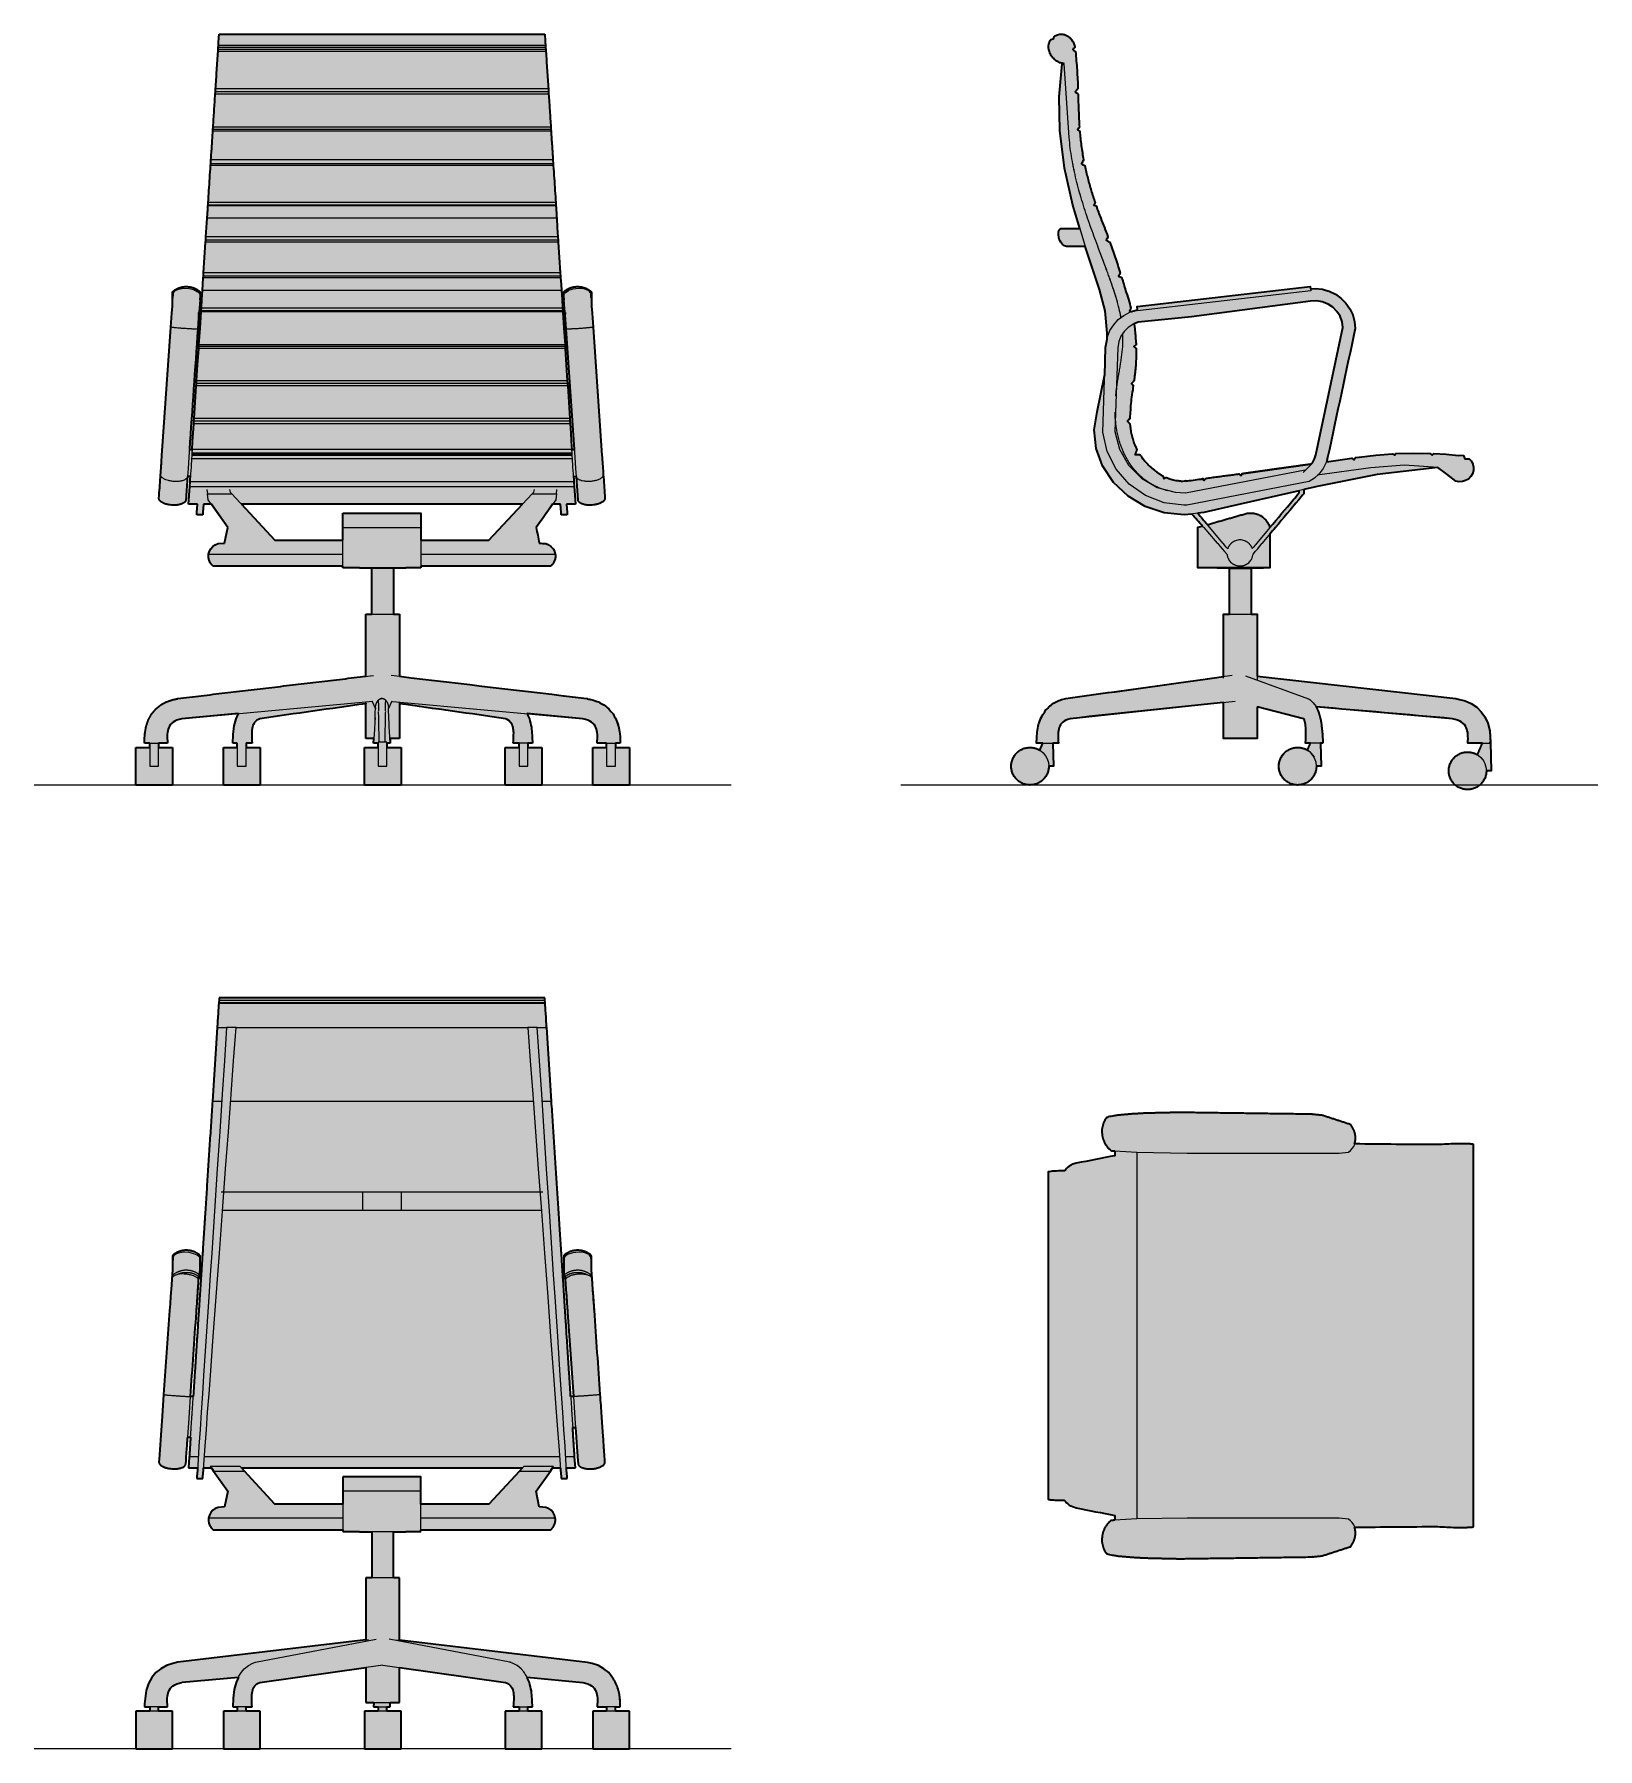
# Model space of a CAD drawing. Header units: millimetres. Extents: x 0 to 2114, y 0 to 2318.
import ezdxf

# ---------------------------------------------------------------- set-up
doc = ezdxf.new("R2010")
doc.units = ezdxf.units.MM
doc.layers.add('Blocks', color=7, linetype='Continuous')
doc.layers.add('Blocks$Fill', color=7, linetype='Continuous', true_color=0xffffff)
for name, color, linetype, lineweight, true_color in [('Blocks$Inner', 7, 'Continuous', 25, 0x007f00), ('Blocks$Outline', 7, 'Continuous', 35, 0xff3f3f), ('Groud', 7, 'Continuous', 25, 0x243775)]:
    doc.layers.add(name, color=color, linetype=linetype, lineweight=lineweight, true_color=true_color)

# ---------------------------------------------------------------- blocks, each defined once
blk = doc.blocks.new('Eames Aluminum Office Chair Front')
at = {"layer": 'Blocks$Fill'}
h = blk.add_hatch(color=256, dxfattribs=at)
h.paths.add_polyline_path([(168, 50.8), (168, 56.8), (170.4, 56.8), (179, 56.8), (180.2, 56.8), (179.9, 59.9), (179.8, 62.9), (179.8, 64.3), (179.8, 65.7), (179.8, 67.1), (179.8, 68.4), (179.9, 69.7), (180.1, 70.9), (180.2, 71.6), (180.3, 72.2), (180.4, 72.8), (180.5, 73.3), (180.6, 73.9), (180.7, 74.5), (180.9, 75.1), (181.1, 75.6), (181.2, 76.2), (181.4, 76.7), (181.6, 77.2), (181.8, 77.7), (182.1, 78.3), (182.3, 78.8), (182.6, 79.3), (182.9, 79.8), (183.2, 80.2), (183.5, 80.7), (183.8, 81.2), (184.1, 81.6), (184.3, 81.9), (184.5, 82.1), (184.7, 82.3), (184.9, 82.5), (185.1, 82.7), (185.3, 83), (185.5, 83.2), (185.7, 83.4), (185.9, 83.6), (186.2, 83.8), (186.6, 84.2), (187.1, 84.6), (187.7, 85), (188.2, 85.4), (188.8, 85.7), (189.3, 86.1), (190, 86.4), (190.6, 86.7), (191.3, 87.1), (191.9, 87.4), (192.7, 87.7), (193.4, 88), (194.2, 88.2), (194.9, 88.5), (195.8, 88.7), (196.6, 89), (197.5, 89.2), (198.4, 89.4), (199.3, 89.6), (199.3, 89.7), (275.9, 96.7), (272.9, 89.7), (270.4, 79.9), (268.9, 68.2), (268.4, 56.8), (268.7, 56.8), (274.5, 56.8), (274.5, 50.8), (255.8, 50.8), (255.8, 25.4), (255.8, 0), (305.4, 0), (305.4, 25.4), (305.4, 50.8), (286.4, 50.8), (286.4, 56.8), (294.5, 56.8), (294, 68), (294.1, 71.9), (294.5, 75.8), (294.8, 77.5), (295.2, 79.1), (295.7, 80.5), (298.1, 85), (298.3, 85.2), (298.4, 85.4), (298.6, 85.5), (298.8, 85.7), (298.9, 85.9), (299.1, 86.1), (299.3, 86.2), (299.5, 86.4), (299.7, 86.6), (299.8, 86.8), (300, 86.9), (300.2, 87.1), (300.4, 87.2), (300.6, 87.4), (300.8, 87.5), (301.1, 87.7), (301.3, 87.8), (301.5, 88), (302, 88.3), (302.4, 88.5), (302.9, 88.8), (303.4, 89), (304, 89.3), (304.5, 89.5), (305.1, 89.7), (448.4, 110), (448.4, 62.7), (459.2, 62.7), (459.2, 62.6), (458.8, 56.8), (459, 56.8), (465, 56.8), (465, 50.8), (446.3, 50.8), (446.3, 25.4), (446.3, 0), (495.9, 0), (495.9, 25.4), (495.9, 50.8), (476.9, 50.8), (476.9, 56.8), (478.7, 56.8), (481.4, 56.8), (481, 62.7), (493.8, 62.7), (493.8, 110), (637.2, 89.7), (637.7, 89.5), (638, 89.4), (638.3, 89.3), (638.6, 89.1), (638.8, 89), (639.1, 88.9), (639.3, 88.7), (639.6, 88.6), (639.9, 88.4), (640.1, 88.3), (640.4, 88.1), (640.6, 87.9), (640.9, 87.7), (641.2, 87.5), (641.4, 87.3), (641.7, 87.1), (642, 86.8), (642.2, 86.6), (642.5, 86.3), (642.8, 86), (643, 85.7), (643.6, 85), (644.2, 84.3), (644.8, 83.5), (645.4, 82.7), (646.1, 81.7), (646.3, 81.3), (646.7, 80.2), (647.4, 77.6), (647.7, 75.8), (648.2, 71.1), (647.7, 56.8), (655.5, 56.8), (655.5, 50.8), (636.8, 50.8), (636.8, 25.4), (636.8, 0), (686.4, 0), (686.4, 25.4), (686.4, 50.8), (667.4, 50.8), (667.4, 56.8), (667.6, 56.8), (673.8, 56.8), (673.8, 56.8), (672.2, 78.1), (669.4, 89.6), (666.3, 96.6), (741.9, 89.7), (741.9, 89.6), (742.9, 89.4), (743.8, 89.2), (744.6, 89), (745.5, 88.7), (746.3, 88.5), (747.1, 88.2), (747.8, 88), (748.6, 87.7), (749.3, 87.4), (750, 87.1), (750.6, 86.7), (751.3, 86.4), (751.9, 86.1), (752.5, 85.7), (753, 85.4), (753.6, 85), (754.1, 84.6), (754.6, 84.2), (755, 83.8), (755.3, 83.6), (755.5, 83.4), (755.7, 83.2), (755.9, 83), (756.1, 82.7), (756.3, 82.5), (756.5, 82.3), (756.7, 82.1), (756.9, 81.9), (757.1, 81.6), (757.4, 81.2), (757.8, 80.7), (758.1, 80.2), (758.4, 79.8), (758.6, 79.3), (758.9, 78.8), (759.2, 78.3), (759.4, 77.7), (759.6, 77.2), (759.8, 76.7), (760, 76.2), (760.2, 75.6), (760.3, 75.1), (760.5, 74.5), (760.6, 73.9), (760.7, 73.3), (760.9, 72.8), (761, 72.2), (761.1, 71.6), (761.1, 70.9), (761.3, 69.7), (761.4, 68.4), (761.4, 67.1), (761.5, 65.7), (761.5, 64.3), (761.4, 62.9), (761.3, 59.9), (761.1, 56.8), (764.3, 56.8), (773.8, 56.8), (773.8, 50.8), (755.2, 50.8), (755.2, 25.4), (755.2, 0), (804.8, 0), (804.8, 25.4), (804.8, 50.8), (785.7, 50.8), (785.7, 56.8), (787.3, 56.8), (792.4, 56.8), (792.3, 60.9), (792.2, 63.7), (792, 65.9), (791.9, 67.2), (791.7, 68.7), (791.2, 72.3), (790.3, 77.1), (790.1, 78.8), (786.9, 88.3), (782.5, 96.2), (776.8, 102.9), (770.3, 108.2), (762.7, 112.4), (754.1, 115.4), (747.8, 116.6), (747.8, 116.6), (747.8, 116.7), (747.7, 116.7), (747.7, 116.7), (747.7, 116.7), (747.7, 116.8), (747.7, 116.8), (747.7, 116.8), (747.6, 116.8), (747.6, 116.8), (747.6, 116.8), (747.6, 116.8), (747.6, 116.8), (747.5, 116.9), (747.5, 116.9), (747.5, 116.9), (747.5, 116.9), (747.5, 116.9), (747.5, 116.9), (747.4, 116.9), (747.4, 116.9), (747.4, 116.9), (747.4, 116.9), (747.4, 116.9), (747.3, 116.9), (747.3, 116.9), (747.3, 117), (747.3, 117), (747.3, 117), (747.3, 117), (493.8, 147), (493.8, 231), (485.9, 231), (485.9, 293.2), (502.5, 293.2), (502.5, 293.7), (522.8, 293.7), (522.8, 296.1), (698.3, 296.1), (698.6, 296.4), (698.9, 296.6), (699.3, 297), (699.7, 297.4), (699.9, 297.6), (700.2, 297.9), (700.4, 298.2), (700.7, 298.5), (700.9, 298.8), (701.2, 299.2), (701.5, 299.5), (701.7, 299.9), (702, 300.3), (702.2, 300.7), (702.5, 301.1), (702.7, 301.6), (702.9, 302), (703.2, 302.5), (703.4, 303), (703.6, 303.5), (703.7, 304.1), (703.9, 304.6), (704.1, 305.2), (704.2, 305.8), (704.3, 306.3), (704.4, 306.7), (704.4, 307), (704.5, 307.3), (704.5, 307.6), (704.6, 307.9), (704.6, 308.2), (704.6, 308.5), (704.6, 308.8), (704.6, 309.2), (704.6, 309.5), (704.6, 309.8), (704.6, 310.1), (704.6, 310.5), (704.6, 310.8), (704.6, 311.1), (704.5, 311.5), (704.5, 311.8), (704.4, 312.1), (703.4, 316), (701.5, 319.6), (698.6, 322.7), (698.3, 323.1), (697.9, 323.4), (697.5, 323.6), (697.1, 323.9), (696.7, 324.2), (696.3, 324.4), (695.9, 324.7), (695.4, 324.9), (695, 325.2), (694.6, 325.4), (694.1, 325.6), (693.7, 325.8), (693.2, 325.9), (692.7, 326.1), (692.3, 326.3), (691.8, 326.4), (682.8, 327.2), (678.7, 348.2), (700.7, 379.7), (711.3, 379.7), (712.2, 368.3), (712.4, 365.2), (720.5, 365.2), (720.3, 368.3), (719.5, 379.7), (731.6, 379.7), (730, 403.7), (729.2, 416.8), (733.1, 417.1), (735.3, 385.4), (735.3, 385.4), (735.3, 385.3), (735.3, 385.2), (735.4, 385), (735.4, 384.9), (735.4, 384.8), (735.4, 384.7), (735.4, 384.6), (735.5, 384.5), (735.5, 384.5), (735.5, 384.4), (735.5, 384.3), (735.6, 384.2), (735.6, 384.1), (735.7, 384), (735.7, 383.9), (735.8, 383.8), (735.8, 383.7), (735.9, 383.7), (735.9, 383.5), (736.4, 382.9), (737.2, 382.1), (737.5, 381.9), (737.7, 381.7), (737.8, 381.6), (738.1, 381.4), (738.3, 381.3), (738.7, 381), (739.1, 380.9), (739.5, 380.7), (739.9, 380.5), (740.3, 380.3), (740.8, 380.1), (741.2, 379.9), (741.5, 379.8), (742.1, 379.6), (742.7, 379.5), (743.3, 379.3), (743.9, 379.2), (744.5, 379), (745.1, 378.9), (745.7, 378.8), (746.3, 378.7), (746.9, 378.7), (747.7, 378.6), (748.4, 378.5), (748.8, 378.4), (749.3, 378.5), (750.5, 378.4), (751.6, 378.4), (752.8, 378.4), (753.9, 378.5), (755.1, 378.6), (756.2, 378.7), (756.7, 378.7), (757.3, 378.9), (758.1, 379), (758.8, 379.1), (760, 379.4), (761.2, 379.7), (762, 379.9), (762.9, 380.2), (763.3, 380.3), (763.7, 380.5), (764.1, 380.6), (764.6, 380.8), (765, 381), (765.4, 381.1), (765.8, 381.3), (766.2, 381.5), (766.6, 381.7), (766.9, 381.9), (767.2, 382.1), (767.6, 382.3), (767.8, 382.4), (769.5, 383.6), (769.7, 383.9), (769.9, 384.1), (770.1, 384.3), (770.3, 384.5), (770.4, 384.7), (770.6, 384.9), (770.7, 385), (770.8, 385.2), (770.9, 385.3), (770.9, 385.4), (771, 385.5), (771.1, 385.6), (771.1, 385.7), (771.2, 385.8), (771.3, 386), (771.3, 386.1), (771.5, 386.7), (771.6, 387.3), (771.6, 387.9), (771.6, 387.9), (771.6, 387.9), (771.4, 391.7), (768.7, 430.5), (768.2, 437.6), (767.6, 445.8), (755.5, 619.3), (753.5, 647.5), (753.5, 665.1), (753.5, 665.2), (753.5, 665.3), (753.5, 665.4), (753.5, 665.5), (753.5, 665.6), (753.4, 665.7), (753.4, 665.8), (753.4, 665.9), (753.4, 666), (753.4, 666.1), (753.3, 666.2), (753.3, 666.3), (753.3, 666.4), (753.2, 666.5), (753.2, 666.6), (753.1, 666.7), (753.1, 666.8), (753, 666.9), (753, 667), (752.9, 667.1), (752.9, 667.2), (752.8, 667.3), (752.7, 667.4), (752.7, 667.5), (752.6, 667.6), (752.5, 667.7), (752.4, 667.8), (752.4, 667.8), (752.3, 667.9), (752.2, 668), (752.1, 668.1), (752, 668.1), (751.5, 668.5), (751, 668.9), (750.5, 669.2), (750, 669.5), (749.5, 669.9), (749, 670.2), (748.4, 670.5), (747.9, 670.8), (747.3, 671), (746.8, 671.3), (746.3, 671.5), (745.7, 671.8), (745.2, 672), (744.6, 672.2), (744, 672.4), (743.5, 672.6), (742.9, 672.8), (742.4, 672.9), (741.8, 673.1), (741.2, 673.2), (740.7, 673.4), (740.1, 673.5), (739.6, 673.6), (739, 673.7), (738.5, 673.7), (737.9, 673.8), (737.4, 673.9), (736.8, 673.9), (736.3, 674), (735.7, 674), (735.2, 674), (734.7, 674), (734.1, 674), (733.6, 674), (733, 674), (732.5, 673.9), (731.9, 673.9), (731.3, 673.8), (730.8, 673.7), (730.2, 673.7), (729.6, 673.6), (729.1, 673.5), (728.5, 673.3), (727.9, 673.2), (727.4, 673.1), (726.8, 672.9), (726.2, 672.7), (725.7, 672.6), (725.1, 672.4), (724.5, 672.2), (724, 671.9), (723.4, 671.7), (722.8, 671.5), (722.3, 671.2), (721.7, 670.9), (721.2, 670.6), (720.6, 670.3), (720.1, 670), (719.6, 669.7), (719, 669.4), (718.5, 669), (718, 668.7), (717.5, 668.3), (717, 667.9), (716.9, 667.8), (716.8, 667.8), (716.8, 667.7), (716.7, 667.6), (716.6, 667.5), (716.6, 667.5), (716.5, 667.4), (716.5, 667.3), (716.4, 667.2), (716.3, 667.1), (716.3, 667), (716.2, 666.9), (716.2, 666.9), (716.2, 666.8), (716.1, 666.7), (716.1, 666.6), (716, 666.5), (716, 666.4), (716, 666.3), (715.9, 666.2), (715.9, 666.1), (715.9, 666), (715.9, 665.9), (715.9, 665.8), (715.8, 665.8), (715.8, 665.7), (715.8, 665.6), (715.8, 665.5), (715.8, 665.4), (715.8, 665.3), (715.8, 665.2), (715.8, 665.1), (715.8, 638.1), (715.8, 638), (715.8, 637.9), (715.8, 637.9), (715.8, 637.8), (715.8, 637.7), (715.8, 637.7), (715.8, 637.6), (715.9, 637.6), (715.9, 637.5), (715.9, 637.4), (715.9, 637.4), (715.9, 637.3), (716, 637.2), (716, 637.2), (716, 637.2), (716, 637.1), (716, 637.1), (716, 637.1), (716.1, 637.1), (716.1, 637), (716.1, 637), (716.1, 637), (716.1, 636.9), (716.2, 636.9), (716.2, 636.9), (716.2, 636.8), (716.2, 636.8), (716.2, 636.8), (716.3, 636.8), (716.3, 636.7), (716.3, 636.7), (716.3, 636.7), (716.4, 636.7), (716.4, 636.6), (716.4, 636.6), (716.4, 636.6), (716.5, 636.6), (716.5, 636.5), (716.5, 636.5), (716.5, 636.5), (716.6, 636.5), (716.6, 636.4), (716.6, 636.4), (716.7, 636.4), (716.7, 636.4), (716.7, 636.4), (716.7, 636.4), (716.8, 636.3), (716.8, 636.3), (716.8, 636.3), (716.9, 636.3), (716.9, 636.3), (717, 636.2), (717, 636.2), (717, 636.2), (717, 636.2), (717, 636.2), (717, 636.2), (717.1, 636.2), (717.1, 636.2), (717.1, 636.2), (717.1, 636.2), (717.1, 636.2), (717.1, 636.2), (717.1, 636.2), (717.1, 636.2), (717.1, 636.2), (717.2, 636.2), (717.2, 636.2), (717.2, 636.2), (717.2, 636.2), (717.2, 636.2), (717.2, 636.2), (717.2, 636.2), (717.2, 636.2), (717.2, 636.2), (717.2, 636.2), (717.2, 636.2), (717.2, 636.2), (717.3, 636.2), (717.3, 636.2), (717.3, 636.2), (717.3, 636.2), (717.3, 636.2), (717.3, 636.2), (717.3, 636.2), (717.3, 636.2), (717.3, 636.2), (717.3, 636.2), (717.3, 636.2), (717.4, 636.2), (717.4, 636.3), (717.4, 636.3), (717.4, 636.3), (717.4, 636.3), (717.4, 636.3), (717.4, 636.3), (717.4, 636.3), (717.4, 636.3), (717.4, 636.3), (717.4, 636.3), (717.4, 636.3), (717.4, 636.3), (717.5, 636.3), (717.5, 636.3), (717.5, 636.3), (717.5, 636.4), (717.5, 636.4), (717.5, 636.4), (717.5, 636.4), (717.5, 636.4), (717.5, 636.4), (717.5, 636.4), (717.5, 636.4), (717.5, 636.4), (717.5, 636.4), (717.5, 636.4), (717.5, 636.5), (717.5, 636.5), (717.5, 636.5), (717.6, 636.5), (717.6, 636.5), (717.6, 636.5), (717.6, 636.5), (717.6, 636.5), (717.6, 636.5), (717.6, 636.5), (717.6, 636.6), (717.6, 636.6), (717.6, 636.6), (717.6, 636.6), (717.6, 636.6), (717.6, 636.6), (717.6, 638.9), (717.8, 635.7), (719.1, 616.8), (719.1, 616.8), (719.1, 616.8), (719.1, 616.8), (719.1, 616.8), (719.1, 616.8), (719.1, 616.8), (719.1, 616.8), (719.1, 616.8), (730.5, 453.8), (726.8, 453.5), (726.1, 464.6), (706.4, 766.7), (705.9, 774.9), (705.4, 783), (705.3, 784.2), (705.1, 787.6), (704, 804.1), (701.8, 837.6), (701.7, 839.8), (701.3, 845.5), (700, 864.8), (698.8, 884.3), (698.6, 886.6), (698.4, 889.4), (697, 912), (695.5, 934.3), (695.3, 937.4), (695.1, 941.3), (693.4, 966.6), (691.8, 991.8), (691.6, 994.6), (691.4, 997.5), (691.3, 998.9), (691.3, 999.9), (690.9, 1004.9), (690.3, 1015.2), (249.9, 1015.2), (249.9, 1014.1), (248.9, 999.9), (248.9, 998.9), (248.8, 997.5), (248.6, 994.6), (248.4, 991.8), (246.8, 966.6), (245.1, 941.3), (244.9, 937.4), (244.7, 934.3), (243.2, 912), (241.8, 889.4), (241.6, 886.6), (241.4, 884.3), (240.2, 864.8), (238.9, 845.5), (238.5, 839.8), (238.4, 837.6), (237.3, 820.7), (235.1, 787.6), (234.9, 784.2), (234.8, 783), (234.3, 774.9), (233.8, 766.7), (233, 754), (216.2, 495.5), (216.2, 495.5), (215.9, 492.1), (213.4, 453.5), (209.7, 453.8), (221.1, 616.8), (222.6, 638.9), (222.6, 636.5), (222.6, 636.5), (222.6, 636.5), (222.6, 636.5), (222.6, 636.5), (222.6, 636.5), (222.6, 636.5), (222.6, 636.5), (222.6, 636.5), (222.6, 636.5), (222.6, 636.5), (222.6, 636.5), (222.6, 636.4), (222.7, 636.4), (222.7, 636.4), (222.7, 636.4), (222.7, 636.4), (222.7, 636.4), (222.7, 636.4), (222.7, 636.4), (222.7, 636.4), (222.7, 636.4), (222.7, 636.4), (222.7, 636.4), (222.7, 636.3), (222.7, 636.3), (222.7, 636.3), (222.7, 636.3), (222.7, 636.3), (222.7, 636.3), (222.7, 636.3), (222.8, 636.3), (222.8, 636.3), (222.8, 636.3), (222.8, 636.3), (222.8, 636.3), (222.8, 636.3), (222.8, 636.3), (222.8, 636.3), (222.8, 636.3), (222.8, 636.2), (222.8, 636.2), (222.8, 636.2), (222.9, 636.2), (222.9, 636.2), (222.9, 636.2), (222.9, 636.2), (222.9, 636.2), (222.9, 636.2), (222.9, 636.2), (222.9, 636.2), (222.9, 636.2), (222.9, 636.2), (222.9, 636.2), (222.9, 636.2), (223, 636.2), (223, 636.2), (223, 636.2), (223, 636.2), (223, 636.2), (223, 636.2), (223, 636.2), (223, 636.2), (223, 636.2), (223, 636.2), (223, 636.2), (223.1, 636.2), (223.1, 636.2), (223.1, 636.2), (223.1, 636.2), (223.1, 636.2), (223.1, 636.2), (223.1, 636.2), (223.1, 636.2), (223.1, 636.2), (223.1, 636.2), (223.2, 636.2), (223.2, 636.2), (223.2, 636.2), (223.2, 636.2), (223.2, 636.2), (223.3, 636.3), (223.3, 636.3), (223.4, 636.3), (223.4, 636.3), (223.4, 636.3), (223.4, 636.4), (223.5, 636.4), (223.5, 636.4), (223.5, 636.4), (223.6, 636.4), (223.6, 636.4), (223.6, 636.5), (223.7, 636.5), (223.7, 636.5), (223.7, 636.5), (223.7, 636.6), (223.8, 636.6), (223.8, 636.6), (223.8, 636.6), (223.8, 636.7), (223.9, 636.7), (223.9, 636.7), (223.9, 636.7), (223.9, 636.8), (224, 636.8), (224, 636.8), (224, 636.8), (224, 636.9), (224, 636.9), (224.1, 636.9), (224.1, 637), (224.1, 637), (224.1, 637), (224.1, 637.1), (224.2, 637.1), (224.2, 637.1), (224.2, 637.1), (224.2, 637.2), (224.2, 637.2), (224.2, 637.2), (224.3, 637.3), (224.3, 637.4), (224.3, 637.4), (224.3, 637.5), (224.3, 637.6), (224.4, 637.6), (224.4, 637.7), (224.4, 637.7), (224.4, 637.8), (224.4, 637.9), (224.4, 637.9), (224.4, 638), (224.4, 638.1), (224.4, 665.1), (224.4, 665.2), (224.4, 665.3), (224.4, 665.4), (224.4, 665.5), (224.4, 665.6), (224.4, 665.7), (224.4, 665.8), (224.3, 665.8), (224.3, 665.9), (224.3, 666), (224.3, 666.1), (224.2, 666.2), (224.2, 666.3), (224.2, 666.4), (224.2, 666.5), (224.1, 666.6), (224.1, 666.7), (224, 666.8), (224, 666.9), (223.9, 666.9), (223.9, 667), (223.8, 667.1), (223.8, 667.2), (223.7, 667.3), (223.7, 667.4), (223.6, 667.5), (223.6, 667.5), (223.5, 667.6), (223.4, 667.7), (223.4, 667.8), (223.3, 667.8), (223.2, 667.9), (222.7, 668.3), (222.2, 668.7), (221.7, 669), (221.2, 669.4), (220.6, 669.7), (220.1, 670), (219.6, 670.3), (219, 670.6), (218.5, 670.9), (217.9, 671.2), (217.4, 671.5), (216.8, 671.7), (216.2, 671.9), (215.7, 672.2), (215.1, 672.4), (214.5, 672.6), (214, 672.7), (213.4, 672.9), (212.8, 673.1), (212.3, 673.2), (211.7, 673.3), (211.1, 673.5), (210.5, 673.6), (210, 673.7), (209.4, 673.7), (208.9, 673.8), (208.3, 673.9), (207.7, 673.9), (207.2, 674), (206.6, 674), (206.1, 674), (205.5, 674), (205, 674), (204.5, 674), (203.9, 674), (203.4, 673.9), (202.8, 673.9), (202.3, 673.8), (201.7, 673.7), (201.2, 673.7), (200.6, 673.6), (200.1, 673.5), (199.5, 673.4), (199, 673.2), (198.4, 673.1), (197.8, 672.9), (197.3, 672.8), (196.7, 672.6), (196.2, 672.4), (195.6, 672.2), (195, 672), (194.5, 671.8), (193.9, 671.5), (193.4, 671.3), (192.8, 671), (192.3, 670.8), (191.8, 670.5), (191.2, 670.2), (190.7, 669.9), (190.2, 669.5), (189.7, 669.2), (189.2, 668.9), (188.7, 668.5), (188.2, 668.1), (188.1, 668.1), (188, 668), (187.9, 667.9), (187.8, 667.8), (187.8, 667.8), (187.7, 667.7), (187.6, 667.6), (187.5, 667.5), (187.5, 667.4), (187.4, 667.3), (187.3, 667.2), (187.3, 667.1), (187.2, 667), (187.2, 666.9), (187.1, 666.8), (187.1, 666.7), (187, 666.6), (187, 666.5), (186.9, 666.4), (186.9, 666.3), (186.9, 666.2), (186.8, 666.1), (186.8, 666), (186.8, 665.9), (186.8, 665.8), (186.8, 665.7), (186.7, 665.6), (186.7, 665.5), (186.7, 665.4), (186.7, 665.3), (186.7, 665.2), (186.7, 665.1), (186.7, 647.5), (186.1, 638.2), (184.7, 619.3), (184.7, 619.3), (184.7, 619.3), (184.7, 619.3), (184.7, 619.3), (184.7, 619.3), (184.7, 619.3), (184.7, 619.3), (184.7, 619.3), (172.6, 445.8), (170.8, 419.6), (170.8, 419.4), (168.8, 391.7), (168.6, 387.9), (168.6, 387.9), (168.5, 387.8), (168.5, 387.7), (168.5, 387.6), (168.6, 387.5), (168.6, 387.4), (168.6, 387.3), (168.6, 387.2), (168.6, 387.1), (168.6, 387), (168.6, 387), (168.6, 386.9), (168.7, 386.8), (168.7, 386.7), (168.7, 386.5), (168.8, 386.4), (168.8, 386.3), (168.8, 386.2), (168.9, 386.1), (168.9, 386), (169.3, 385.3), (170, 384.4), (170.2, 384.1), (170.4, 384), (170.5, 383.8), (170.8, 383.6), (171, 383.4), (171.3, 383.1), (171.6, 382.9), (172, 382.7), (172.4, 382.4), (172.8, 382.2), (173.2, 381.9), (173.7, 381.6), (173.9, 381.6), (174.5, 381.3), (175, 381), (175.6, 380.8), (176.2, 380.6), (176.7, 380.4), (177.3, 380.2), (177.9, 380), (178.5, 379.8), (179.1, 379.6), (179.8, 379.5), (180.6, 379.3), (180.9, 379.2), (181.4, 379.1), (182.6, 378.9), (183.8, 378.7), (184.9, 378.6), (186, 378.5), (187.2, 378.4), (188.3, 378.4), (188.9, 378.4), (189.4, 378.4), (190.2, 378.4), (191, 378.5), (192.2, 378.5), (193.4, 378.7), (194.3, 378.8), (195.1, 378.9), (195.6, 379), (196, 379.1), (196.4, 379.2), (196.9, 379.3), (197.3, 379.4), (197.8, 379.5), (198.2, 379.7), (198.6, 379.8), (199, 379.9), (199.4, 380.1), (199.7, 380.2), (200.1, 380.4), (200.4, 380.5), (202.1, 381.4), (202.5, 381.7), (202.7, 381.8), (202.8, 382), (203, 382.2), (203.2, 382.3), (203.4, 382.5), (203.6, 382.7), (203.7, 382.8), (203.8, 382.9), (203.8, 383), (203.9, 383.1), (204, 383.2), (204.1, 383.3), (204.2, 383.4), (204.2, 383.5), (204.3, 383.6), (204.6, 384.2), (204.8, 384.8), (204.9, 385.4), (204.9, 385.4), (204.9, 385.4), (205.2, 389.2), (207.1, 416.9), (207.1, 417.1), (211, 417), (210.8, 413.8), (208.6, 379.7), (220.7, 379.7), (219.9, 368.3), (219.7, 365.2), (227.8, 365.2), (228, 368.3), (228.9, 379.7), (239.5, 379.7), (261.5, 348.2), (257.4, 327.2), (248.4, 326.4), (244.7, 324.9), (241.4, 322.6), (238.7, 319.6), (236.8, 316), (235.7, 312.1), (235.7, 311.8), (235.7, 311.4), (235.6, 311), (235.6, 310.6), (235.6, 310.3), (235.6, 309.9), (235.6, 309.5), (235.6, 309.2), (235.6, 308.8), (235.6, 308.4), (235.6, 308.1), (235.7, 307.7), (235.7, 307.4), (235.7, 307.1), (235.8, 306.7), (235.8, 306.4), (235.9, 306.1), (236, 305.7), (236.1, 305.4), (236.1, 305.1), (236.2, 304.8), (236.3, 304.5), (236.4, 304.2), (236.5, 303.9), (236.6, 303.6), (236.7, 303.3), (236.8, 303), (237, 302.7), (237.2, 302.2), (237.5, 301.6), (237.7, 301.1), (238, 300.7), (238.3, 300.2), (238.6, 299.8), (238.9, 299.4), (239.1, 299), (239.4, 298.6), (239.7, 298.3), (240, 298), (240.2, 297.7), (240.7, 297.2), (241.6, 296.3), (241.8, 296.1), (417.4, 296.1), (417.4, 293.7), (439.7, 293.7), (439.7, 293.2), (456.4, 293.2), (456.4, 231), (448.4, 231), (448.4, 147.1), (194, 117), (193.9, 117), (193.9, 117), (193.9, 117), (193.9, 116.9), (193.9, 116.9), (193.9, 116.9), (193.8, 116.9), (193.8, 116.9), (193.8, 116.9), (193.8, 116.9), (193.8, 116.9), (193.7, 116.9), (193.7, 116.9), (193.7, 116.9), (193.7, 116.9), (193.7, 116.9), (193.7, 116.8), (193.6, 116.8), (193.6, 116.8), (193.6, 116.8), (193.6, 116.8), (193.6, 116.8), (193.5, 116.8), (193.5, 116.8), (193.5, 116.7), (193.5, 116.7), (193.5, 116.7), (193.5, 116.7), (193.4, 116.6), (193.4, 116.6), (187.2, 115.4), (178.6, 112.4), (170.9, 108.2), (164.4, 102.9), (158.8, 96.2), (154.3, 88.3), (151.1, 78.8), (150.9, 77.1), (150.9, 77), (150.9, 77), (150.9, 77), (150.9, 77), (150.9, 77), (150.9, 77), (150.9, 77), (150.9, 77), (150.9, 77), (150.9, 77), (150.9, 77), (150.9, 77), (150.9, 77), (150.9, 77), (150.9, 77), (150.9, 77), (150.9, 77), (150.9, 77), (150.9, 77), (150.9, 77), (150.9, 77), (150.9, 77), (150.9, 77), (150.9, 77), (150.9, 77), (150.9, 77), (150.9, 77), (150.9, 77), (150.9, 77), (150.9, 77), (150.9, 77), (150.9, 77), (150.9, 77), (150.9, 77), (150.9, 77), (150.9, 77), (150.9, 77), (150.9, 77), (150.9, 77), (150.9, 77), (150.9, 77), (150.9, 77), (150.9, 77), (150.9, 77), (150.9, 77), (150.9, 77), (150.9, 77), (150.9, 77), (150.9, 77), (150.9, 77), (150.9, 77), (150.9, 77), (150.9, 77), (150.9, 77), (150.9, 77), (150.9, 77), (150.9, 77), (150.9, 77), (150.9, 77), (150.9, 77), (150.6, 75.6), (150.3, 74.3), (150.1, 72.9), (149.9, 71.6), (149.5, 69), (149.3, 66.5), (149.1, 64), (148.9, 61.6), (148.8, 56.8), (150, 56.8), (156.1, 56.8), (156.1, 50.8), (137.5, 50.8), (137.5, 25.4), (137.5, 0), (187.1, 0), (187.1, 25.4), (187.1, 50.8)], flags=0)
h.paths.add_polyline_path([(417.4, 367.7), (417.4, 348.2), (417.4, 330.9), (325.4, 330.9), (280.1, 379.7), (660.1, 379.7), (614.8, 330.9), (522.8, 330.9), (522.8, 348.2), (522.8, 367.7)], flags=0)
at = {"layer": 'Blocks$Inner'}
for p, q in [((691.4, 997.5), (248.8, 997.5)), ((691.3, 999.9), (248.9, 999.9)), ((691.8, 991.8), (248.4, 991.8)), ((691.6, 994.6), (248.6, 994.6)), ((695.5, 934.3), (244.7, 934.3)), ((695.3, 937.4), (244.9, 937.4)), ((695.1, 941.3), (245.1, 941.3)), ((698.6, 886.6), (241.6, 886.6)), ((698.4, 889.4), (241.8, 889.4)), ((701.8, 837.6), (238.4, 837.6)), ((701.7, 839.8), (238.5, 839.8)), ((701.3, 845.5), (238.9, 845.5)), ((705.4, 783), (234.8, 783)), ((705.3, 784.2), (234.9, 784.2)), ((705.1, 787.6), (235.1, 787.6)), ((708.5, 734.1), (231.7, 734.1)), ((708.4, 736.6), (231.8, 736.6)), ((708.1, 741.2), (232.1, 741.2)), ((711.5, 688.2), (228.7, 688.2)), ((711.2, 692.7), (229, 692.7)), ((186.7, 647.5), (186.7, 665.1)), ((224.4, 665.1), (224.4, 638.1)), ((712.8, 668.9), (227.4, 668.9)), ((715.8, 638.1), (715.8, 665.1)), ((753.5, 665.1), (753.5, 647.5)), ((222.6, 636.5), (222.6, 638.9)), ((714.7, 639.9), (225.5, 639.9)), ((714.6, 641.4), (225.6, 641.4)), ((714.3, 644.8), (225.9, 644.8)), ((717.6, 638.9), (717.6, 636.6)), ((721.2, 539.8), (219, 539.8)), ((721, 542.9), (219.2, 542.9)), ((720.7, 546.4), (219.5, 546.4)), ((724.5, 488.3), (215.7, 488.3)), ((724.3, 492.1), (215.9, 492.1)), ((213.1, 448.5), (727.1, 448.5)), ((727.1, 448.3), (213.1, 448.3)), ((731.8, 435.1), (731.3, 443.3)), ((767.6, 445.8), (768.2, 437.6)), ((211, 417), (207.1, 417.1)), ((210.2, 403.7), (210.7, 411.1)), ((729.6, 410.1), (210.6, 410.1)), ((729.5, 411.1), (730, 403.7)), ((168.6, 387.9), (168.8, 391.7)), ((205.2, 389.2), (204.9, 385.4)), ((280.1, 379.7), (660.1, 379.7)), ((735.3, 385.4), (735, 389.2)), ((771.4, 391.7), (771.6, 387.9)), ((235.7, 312.1), (417.4, 312.1)), ((522.8, 312.1), (704.4, 312.1)), ((417.4, 296.1), (241.8, 296.1)), ((456.4, 231), (456.4, 293.2)), ((485.9, 293.2), (485.9, 231)), ((199.3, 89.7), (457.7, 113.2)), ((449.6, 110.2), (305.1, 89.7)), ((456.5, 113.8), (461.2, 103)), ((479, 103), (483.7, 113.8)), ((484.6, 113.1), (741.9, 89.7)), ((150, 56.8), (148.8, 56.8)), ((179, 56.8), (180.2, 56.8)), ((765.6, 56.8), (764.3, 56.8)), ((791.3, 56.8), (792.4, 56.8))]:
    blk.add_line(p, q, dxfattribs=at)
for points in [[(248.8, 997.5), (248.6, 994.6), (248.4, 991.8)], [(691.3, 999.9), (690.9, 1004.9), (690.6, 1009.4), (690.5, 1012.2), (690.3, 1014.1), (690.3, 1015.2), (249.9, 1015.2), (249.9, 1014.1), (249.7, 1012.2), (249.6, 1009.4), (249.3, 1004.9), (248.9, 999.9)], [(691.8, 991.8), (691.6, 994.6), (691.4, 997.5)], [(245.1, 941.3), (244.9, 937.4), (244.7, 934.3)], [(695.5, 934.3), (695.3, 937.4), (695.1, 941.3)], [(241.8, 889.4), (241.6, 886.6), (241.4, 884.3)], [(698.8, 884.3), (241.4, 884.3)], [(698.8, 884.3), (698.6, 886.6), (698.4, 889.4)], [(238.9, 845.5), (238.5, 839.8), (238.4, 837.6)], [(701.8, 837.6), (701.7, 839.8), (701.3, 845.5)], [(706.4, 766.7), (233.8, 766.7), (233, 754), (232.1, 741.2), (231.8, 736.6), (231.7, 734.1), (230.3, 713.5), (229, 692.7), (228.7, 688.2), (228.5, 686)], [(235.1, 787.6), (234.9, 784.2), (234.8, 783)], [(705.4, 783), (705.3, 784.2), (705.1, 787.6)], [(717.6, 595.4), (716.1, 617.8), (714.7, 639.9), (714.6, 641.4), (714.3, 644.8), (713.6, 656.9), (712.8, 668.9), (712.2, 677.4), (711.7, 686), (711.5, 688.2), (711.2, 692.7), (709.9, 713.5), (708.5, 734.1), (708.4, 736.6), (708.1, 741.2), (707.2, 754), (706.4, 766.7)], [(711.7, 686), (228.5, 686), (228, 677.4), (227.4, 668.9), (226.6, 656.9), (225.9, 644.8), (225.6, 641.4), (225.5, 639.9), (224.1, 617.8), (222.6, 595.4)], [(184.7, 619.3), (186.1, 638.2), (187.1, 653.6), (187.8, 662.6), (187.8, 663.8), (187.5, 658.3)], [(224.2, 661.8), (224.2, 662.4), (224.1, 663), (223.9, 663.7), (223.2, 664.9), (222.1, 666.1), (220.4, 667.3), (215.9, 669.4), (209.3, 671), (201.4, 671.3), (193.8, 669.8), (191.3, 668.7), (189.8, 667.6), (189, 666.8), (188.5, 666.2), (188, 665.2), (187.9, 664.4)], [(223.8, 656.2), (224.2, 661.3), (224.1, 660.1), (223.5, 651), (222.4, 635.7), (221.1, 616.8)], [(752.3, 664.4), (752.2, 665), (752, 665.6), (751.7, 666.1), (750.9, 667.2), (749.6, 668.3), (747.8, 669.3), (743, 670.8), (736.3, 671.4), (728.4, 670.6), (721.1, 668.1), (718.7, 666.6), (717.4, 665.3), (716.7, 664.4), (716.3, 663.7), (716, 662.7), (716, 661.8)], [(719.1, 616.8), (717.8, 635.7), (716.7, 651), (716.1, 660.1), (716, 661.3), (716.4, 655.5)], [(752.7, 658.6), (752.3, 663.8), (752.4, 662.6), (753.1, 653.6), (754.1, 638.2), (755.5, 619.3)], [(172, 437.6), (172.6, 445.8), (184.7, 619.3)], [(221.1, 616.8), (208.9, 443.3), (208.4, 435.1)], [(733.1, 417.1), (732.3, 428), (731.3, 443.3), (719.1, 616.8)], [(755.5, 619.3), (767.6, 445.8), (768.7, 430.5), (769.4, 419.6), (771.6, 387.9)], [(717.9, 590.4), (222.3, 590.4), (220.9, 568.4), (219.5, 546.4), (219.2, 542.9), (219, 539.8), (217.6, 517.7), (216.2, 495.5), (215.9, 492.1), (215.7, 488.3), (214.9, 476.3), (214.1, 464.6), (213.4, 453.5), (213.1, 448.8)], [(724, 495.5), (722.6, 517.7), (721.2, 539.8), (721, 542.9), (720.7, 546.4), (719.3, 568.4), (717.9, 590.4), (717.7, 592.9), (222.5, 592.9), (222.3, 590.4)], [(717.7, 592.9), (717.6, 595.4), (222.6, 595.4), (222.5, 592.9)], [(727.1, 448.8), (726.8, 453.5), (726.1, 464.6), (725.3, 476.3), (724.5, 488.3), (724.3, 492.1), (724, 495.5), (216.2, 495.5)], [(168.6, 387.9), (170.8, 419.6), (171.5, 430.5), (172.6, 445.8)], [(208.9, 443.3), (207.9, 428), (207.1, 417.1), (204.9, 385.4)], [(730.5, 453.8), (726.8, 453.5), (213.4, 453.5), (209.7, 453.8)], [(729.6, 410.2), (729.6, 410.3), (729.5, 411.6), (729.4, 413.8), (729.1, 417), (728.9, 420.8), (728.6, 425.1), (728.3, 429.6), (728, 433.9), (727.8, 437.9), (727.6, 441.3), (212.6, 441.3), (212.4, 437.9), (212.2, 433.9), (211.9, 429.6), (211.6, 425.1), (211.3, 420.8), (211, 417), (210.8, 413.8), (210.7, 411.6), (210.6, 410.3), (210.6, 410.2)], [(727.6, 441.3), (727.3, 445.5), (212.9, 445.5), (212.6, 441.3)], [(727.3, 445.5), (727.3, 445.9), (727.3, 445.9), (727.2, 447.3), (727.1, 448.3), (727.1, 448.5), (727.1, 448.8), (213.1, 448.8), (213.1, 448.5), (213.1, 448.3), (213, 447.3), (212.9, 445.9)], [(727.3, 445.9), (212.9, 445.9), (212.9, 445.9), (212.9, 445.5)], [(239.5, 379.7), (228.9, 379.7), (228, 368.3), (227.8, 365.2), (219.7, 365.2), (219.9, 368.3), (220.7, 379.7), (208.6, 379.7), (210.2, 403.7), (730, 403.7), (731.6, 379.7), (719.5, 379.7), (720.3, 368.3), (720.5, 365.2), (712.4, 365.2), (712.2, 368.3), (711.3, 379.7), (700.7, 379.7)], [(233.5, 399.5), (234.2, 393.8), (267, 393.8), (325.4, 330.9), (417.4, 330.9)], [(263.8, 399.5), (264.9, 396.1), (267, 393.8)], [(522.8, 330.9), (614.8, 330.9), (673.2, 393.8), (706, 393.8), (706.7, 399.5)], [(673.2, 393.8), (675.3, 396.1), (676.4, 399.5)], [(735.3, 385.4), (733.1, 417.1), (729.2, 416.8)], [(204.9, 385.4), (204.8, 384.8), (204.6, 384.2), (204.3, 383.6), (203.4, 382.5), (202.1, 381.4), (200.4, 380.5), (195.6, 379), (188.9, 378.4), (180.9, 379.2), (173.7, 381.6), (171.3, 383.1), (170, 384.4), (169.3, 385.3), (168.9, 386), (168.6, 387), (168.6, 387.9)], [(235.7, 312.1), (236.8, 316), (238.7, 319.6), (241.4, 322.6), (244.7, 324.9), (248.4, 326.4), (257.4, 327.2), (261.5, 348.2), (235.2, 385.8), (234.2, 393.8)], [(706, 393.8), (705, 385.8), (678.7, 348.2), (682.8, 327.2), (691.8, 326.4)], [(771.6, 387.9), (771.6, 387.3), (771.5, 386.7), (771.3, 386.1), (770.6, 384.9), (769.5, 383.6), (767.8, 382.4), (763.3, 380.3), (756.7, 378.7), (748.8, 378.4), (741.2, 379.9), (738.7, 381), (737.2, 382.1), (736.4, 382.9), (735.9, 383.5), (735.5, 384.5), (735.3, 385.4)], [(522.8, 348.2), (522.8, 293.7), (417.4, 293.7), (417.4, 348.2), (522.8, 348.2), (522.8, 367.7), (417.4, 367.7), (417.4, 348.2)], [(698.6, 322.7), (701.5, 319.6), (703.4, 316), (704.4, 312.1)], [(439.7, 293.7), (439.7, 293.2), (471.1, 293.2), (502.5, 293.2), (502.5, 293.7)], [(698.3, 296.1), (522.8, 296.1)], [(448.4, 147.1), (448.4, 231), (471.1, 231), (493.8, 231), (493.8, 147)], [(194, 117), (458.8, 148.3)], [(747.3, 117), (482.4, 148.3)], [(150.9, 77), (151.1, 78.8), (154.3, 88.3), (158.8, 96.2), (164.4, 102.9), (170.9, 108.2), (178.6, 112.4), (187.2, 115.4), (193.4, 116.6)], [(790.3, 77.1), (790.1, 78.8), (786.9, 88.3), (782.5, 96.2), (776.8, 102.9), (770.3, 108.2), (762.7, 112.4), (754.1, 115.4), (747.8, 116.6)], [(275.9, 96.7), (272.9, 89.7), (270.4, 79.9), (268.9, 68.2), (268.4, 56.8), (268.7, 56.8)], [(459.4, 62.7), (448.4, 62.7), (448.4, 112.4)], [(460.8, 88), (461, 94.6), (461.1, 98.6), (461.2, 102.9), (461.3, 104.2)], [(479.4, 88), (479.2, 94.6), (479.1, 98.6), (479, 102.9), (478.9, 104.2)], [(493.8, 112.3), (493.8, 62.7), (480.9, 62.7)], [(637.2, 89.7), (492.7, 110.2)], [(666.3, 96.7), (669.4, 89.6), (672.2, 78.1), (673.8, 56.8), (673.5, 56.8)], [(298.1, 85), (295.7, 80.5), (295.2, 79.1), (294.8, 77.5), (294.5, 75.8), (294.1, 71.9), (294, 68), (294.5, 56.8), (286.1, 56.8)], [(460.9, 91), (460.9, 90.7), (460.6, 85.3), (460, 75.7), (459.2, 62.6), (458.8, 56.8), (459, 56.8), (459.9, 56.8), (461.5, 56.8), (463.8, 56.8), (465, 56.8)], [(476.9, 56.8), (478.7, 56.8), (480.3, 56.8), (481.2, 56.8), (481.4, 56.8), (480.4, 72.5), (480, 78.8), (479.7, 84.4), (479.4, 89.4), (479.3, 91)], [(673.8, 56.8), (673.3, 56.8), (672, 56.8), (670.1, 56.8), (667.6, 56.8), (656.1, 56.8), (647.7, 56.8), (648.2, 71.1), (647.7, 75.8), (647.4, 77.6), (646.7, 80.2), (646.3, 81.3), (646.1, 81.7)], [(168, 50.8), (187.1, 50.8), (187.1, 25.4), (187.1, 0), (137.5, 0), (137.5, 25.4), (137.5, 50.8), (156.1, 50.8)], [(148.8, 56.8), (151, 56.8), (153.9, 56.8), (157.1, 56.8), (160.5, 56.8), (164, 56.8), (167.3, 56.8), (170.4, 56.8), (180.2, 56.8)], [(156.1, 56.8), (156.1, 25.4), (168, 25.4), (168, 56.8)], [(286.4, 50.8), (305.4, 50.8), (305.4, 25.4), (305.4, 0), (255.8, 0), (255.8, 25.4), (255.8, 50.8), (274.5, 50.8)], [(268.5, 56.8), (269, 56.8), (270.2, 56.8), (272.1, 56.8), (274.5, 56.8), (274.5, 25.4), (286.4, 25.4), (286.4, 56.8)], [(476.9, 50.8), (495.9, 50.8), (495.9, 25.4), (495.9, 0), (446.3, 0), (446.3, 25.4), (446.3, 50.8), (465, 50.8)], [(667.4, 50.8), (686.4, 50.8), (686.4, 25.4), (686.4, 0), (636.8, 0), (636.8, 25.4), (636.8, 50.8), (655.5, 50.8)], [(655.5, 56.8), (655.5, 25.4), (667.4, 25.4), (667.4, 56.8)], [(785.7, 50.8), (804.8, 50.8), (804.8, 25.4), (804.8, 0), (755.2, 0), (755.2, 25.4), (755.2, 50.8), (773.8, 50.8)], [(761.1, 56.8), (770.8, 56.8), (773.9, 56.8), (777.2, 56.8), (780.7, 56.8), (784.1, 56.8), (787.3, 56.8), (790.2, 56.8), (792.4, 56.8)], [(773.8, 56.8), (773.8, 25.4), (785.7, 25.4), (785.7, 56.8)]]:
    blk.add_lwpolyline(points, dxfattribs=at)
for points in [[(222.9, 637), (222.9, 642.2), (222.9, 638.2)], [(465, 58.1), (465, 25.4), (476.9, 25.4), (476.9, 58.1)]]:
    blk.add_lwpolyline(points, close=True, dxfattribs=at)
blk.add_polyline3d([(717.3, 637, 0), (717.3, 642.2, 0), (717.3, 638.2, 0)], close=True, dxfattribs=at)
for points in [[(248.9, 999.9), (248.9, 999.6), (248.9, 999), (248.8, 998), (248.8, 997.5)], [(691.4, 997.5), (691.4, 998), (691.3, 999), (691.3, 999.6), (691.3, 999.9)], [(248.4, 991.8), (247.9, 983.4), (246.8, 966.6), (245.7, 949.8), (245.1, 941.3)], [(695.1, 941.3), (694.5, 949.8), (693.4, 966.6), (692.3, 983.4), (691.8, 991.8)], [(244.7, 934.3), (244.2, 926.9), (243.2, 912), (242.2, 896.9), (241.8, 889.4)], [(698.4, 889.4), (697.9, 896.9), (697, 912), (696, 926.9), (695.5, 934.3)], [(241.4, 884.3), (241, 877.8), (240.2, 864.8), (239.3, 851.9), (238.9, 845.5)], [(701.3, 845.5), (700.9, 851.9), (700, 864.8), (699.2, 877.8), (698.8, 884.3)], [(238.4, 837.6), (238, 831.9), (237.3, 820.7), (236.2, 804), (235.5, 793), (235.1, 787.6)], [(705.1, 787.6), (704.7, 793), (704, 804), (702.9, 820.7), (702.2, 831.9), (701.8, 837.6)], [(234.8, 783), (234.7, 780.3), (234.3, 774.8), (234, 769.4), (233.8, 766.7)], [(706.4, 766.7), (706.2, 769.4), (705.9, 774.8), (705.5, 780.3), (705.4, 783)], [(276.1, 96.9), (276.1, 96.8), (276, 96.7), (276, 96.7)], [(461.3, 104.2), (461.3, 104.1), (461.3, 104.1), (461.3, 104)], [(462.2, 109.5), (462.2, 109.5), (462.2, 109.5), (462.2, 109.5)], [(478, 109.5), (478, 109.5), (478, 109.5), (478, 109.5)], [(478.9, 104.2), (478.9, 104.1), (478.9, 104.1), (478.9, 104)], [(666.3, 96.6), (666.2, 96.7), (666.2, 96.7), (666.2, 96.8)], [(180.2, 56.8), (179.8, 61), (179.5, 68.8), (181.2, 78.1), (186.6, 85.4), (194.3, 88.6), (199.3, 89.6)], [(199.3, 89.6), (199.3, 89.6), (199.3, 89.7), (199.3, 89.7)], [(305.1, 89.7), (302, 88.6), (299.8, 87), (298.1, 85)], [(460.5, 78.3), (460.5, 78.3), (460.5, 78.3), (460.5, 78.2)], [(646.1, 81.7), (642.5, 87), (640.2, 88.6), (637.2, 89.7)], [(741.9, 89.7), (741.9, 89.7), (741.9, 89.6), (741.9, 89.6)], [(741.9, 89.6), (746.9, 88.6), (754.6, 85.4), (760, 78.1), (761.8, 68.8), (761.4, 61), (761.1, 56.8)], [(792.4, 56.8), (792.4, 58.9), (792.3, 63.1), (791.7, 69.8), (790.3, 77.1)]]:
    blk.add_open_spline(points, degree=3, dxfattribs=at)
for points, weights, knots in [([(188.2, 668.1), (195.9, 674), (205.5, 674), (215.4, 674), (223.2, 667.9)], [0.857164656707, 0.87655029643, 1, 0.874198862496, 0.856463908712], [7.181818, 7.181818, 7.181818, 7.843883, 7.843883, 8.518558, 8.518558, 8.518558]), ([(717, 667.9), (724.8, 674), (734.7, 674), (744.3, 674), (752, 668.1)], [0.856463908712, 0.874198862496, 1, 0.87655029643, 0.857164656707], [7.09424, 7.09424, 7.09424, 7.768915, 7.768915, 8.43098, 8.43098, 8.43098]), ([(186.7, 664.9), (186.7, 665), (186.7, 665.1), (186.7, 667), (188.2, 668.1)], [0.977749624877, 0.988416719233, 1, 0.832439570487, 0.856597458334], [6.2210638, 6.2210638, 6.2210638, 6.2831853, 6.2831853, 7.1818176, 7.1818176, 7.1818176]), ([(223.2, 667.9), (224.4, 666.8), (224.4, 665.1), (224.4, 665), (224.4, 664.9)], [0.853709661883, 0.848769521813, 1, 0.988416719233, 0.977749624877], [8.5185584, 8.5185584, 8.5185584, 9.3296126, 9.3296126, 9.3917341, 9.3917341, 9.3917341]), ([(715.8, 664.9), (715.8, 665), (715.8, 665.1), (715.8, 666.8), (717, 667.9)], [0.977749624877, 0.988416719233, 1, 0.848769521814, 0.853709661883], [6.2210638, 6.2210638, 6.2210638, 6.2831853, 6.2831853, 7.0942395, 7.0942395, 7.0942395]), ([(752, 668.1), (753.5, 667), (753.5, 665.1), (753.5, 665), (753.5, 664.9)], [0.856597458334, 0.832439570487, 1, 0.988416719233, 0.977749624877], [8.4309803, 8.4309803, 8.4309803, 9.3296126, 9.3296126, 9.3917341, 9.3917341, 9.3917341]), ([(223.2, 636.2), (223.1, 636.2), (223, 636.2), (222.7, 636.2), (222.6, 636.5)], [0.885083361793, 0.921505266041, 1, 0.736082949527, 0.94778093591], [4.291419, 4.291419, 4.291419, 4.712389, 4.712389, 6.127785, 6.127785, 6.127785]), ([(224.1, 639.6), (224.4, 638.9), (224.4, 638.1), (224.4, 638), (224.4, 637.9)], [0.889983624069, 0.926595051119, 1, 0.988416719233, 0.977749624877], [2.7479194, 2.7479194, 2.7479194, 3.1415927, 3.1415927, 3.2037142, 3.2037142, 3.2037142]), ([(715.8, 637.9), (715.8, 638), (715.8, 638.1), (715.8, 638.9), (716.1, 639.6)], [0.977749624877, 0.988416719233, 1, 0.926595051119, 0.889983624069], [5.2143136, 5.2143136, 5.2143136, 5.2764351, 5.2764351, 5.6701084, 5.6701084, 5.6701084]), ([(717.6, 636.6), (717.5, 636.2), (717.2, 636.2), (717.1, 636.2), (717, 636.2)], [0.94778093591, 0.736082949527, 1, 0.921505266041, 0.885083361793], [2.290243, 2.290243, 2.290243, 3.705639, 3.705639, 4.126609, 4.126609, 4.126609]), ([(464.9, 114.4), (466.9, 117), (470.1, 117), (473.3, 117), (475.3, 114.4)], [0.856792471339, 0.83177375807, 1, 0.83177375807, 0.856792471339], [0.668593, 0.668593, 0.668593, 1.570796, 1.570796, 2.472999, 2.472999, 2.472999])]:
    blk.add_rational_spline(points, weights, degree=2, knots=knots, dxfattribs=at)
for points, weights in [([(187.9, 663.2), (186.8, 663.7), (186.7, 664.9)], [0.885083361792, 0.79097620873, 0.977749624877]), ([(222.9, 665.2), (219.7, 667.7), (215.8, 669.2)], [0.856003980469, 0.862911898053, 0.889292402967]), ([(224.4, 664.9), (224.3, 664), (223.6, 663.4)], [0.977749624877, 0.827770920631, 0.858905692627]), ([(716.6, 663.4), (715.8, 664), (715.8, 664.9)], [0.858905692627, 0.827770920631, 0.977749624877]), ([(717.3, 665.2), (719.6, 667), (722.2, 668.2)], [0.856003980469, 0.860831776624, 0.875170595393]), ([(753.5, 664.9), (753.4, 663.7), (752.3, 663.2)], [0.977749624877, 0.79097620873, 0.885083361792]), ([(222.6, 636.8), (222.7, 636.9), (222.9, 637)], [0.889650087553, 0.819817240613, 0.885083361792]), ([(224.4, 637.9), (224.3, 636.7), (223.2, 636.2)], [0.977749624877, 0.790976208729, 0.885083361792]), ([(717, 636.2), (715.9, 636.7), (715.8, 637.9)], [0.885083361793, 0.790976208729, 0.977749624877]), ([(717.3, 637), (717.5, 636.9), (717.6, 636.8)], [0.885083361792, 0.819817240613, 0.889650087553]), ([(193.4, 116.6), (193.7, 116.9), (194, 117)], [0.901554821222, 0.934432024611, 0.989827525653]), ([(747.8, 116.6), (747.6, 116.9), (747.3, 117)], [0.901554821225, 0.934432024653, 0.989827525788]), ([(461.2, 103.3), (461.2, 106.5), (462.2, 109.5)], [1, 0.937323896766, 0.901471862266]), ([(462.2, 109.5), (463.1, 112.2), (464.9, 114.4)], [0.901471862266, 0.866011793339, 0.856792471339]), ([(475.3, 114.4), (477.1, 112.2), (478, 109.5)], [0.856792471339, 0.866011793339, 0.901471862266]), ([(478, 109.5), (478.8, 106.9), (478.9, 104.2)], [0.901471862266, 0.932226550845, 0.982719992282])]:
    blk.add_rational_spline(points, weights, degree=2, dxfattribs=at)
for points, knots in [([(221.1, 616.8), (221.1, 616.7), (220.7, 616.6), (219.7, 616.6), (218.5, 616.6), (216.8, 616.6), (214.7, 616.6), (212.4, 616.7), (209.3, 616.9), (205.3, 617.1), (201.2, 617.4), (198.1, 617.6), (195.4, 617.9), (192.8, 618.1), (190.4, 618.4), (188.9, 618.5), (187.4, 618.7), (186, 618.9), (185, 619.2), (184.7, 619.3), (184.7, 619.3)], [9.0539222, 9.0539222, 9.0539222, 9.0539222, 9.1094777, 9.1372555, 9.1650333, 9.2205889, 9.2761444, 9.3317, 9.3872555, 9.4983666, 9.6094777, 9.6650333, 9.7205889, 9.8039222, 9.8455889, 9.8872555, 9.9289222, 9.9705889, 10.0122555, 10.0539222, 10.0539222, 10.0539222, 10.0539222]), ([(755.5, 619.3), (755.5, 619.3), (755.1, 619.1), (754.1, 618.9), (752.9, 618.7), (751.2, 618.5), (749.1, 618.3), (746.8, 618), (743.8, 617.8), (739.8, 617.4), (735.7, 617.1), (732.6, 617), (729.9, 616.8), (727.2, 616.7), (724.9, 616.6), (723.4, 616.6), (721.9, 616.6), (720.5, 616.6), (719.4, 616.7), (719.1, 616.7), (719.1, 616.8)], [4, 4, 4, 4, 4.055556, 4.083333, 4.111111, 4.166667, 4.222222, 4.277778, 4.333333, 4.444444, 4.555556, 4.611111, 4.666667, 4.75, 4.791667, 4.833333, 4.875, 4.916667, 4.958333, 5, 5, 5, 5]), ([(207.1, 417.1), (207.1, 416.3), (206.6, 415.3), (205.5, 414.2), (204.2, 413.2), (202.5, 412.3), (200.3, 411.5), (198, 411), (194.9, 410.5), (190.8, 410.3), (186.8, 410.6), (183.7, 411.1), (180.9, 411.7), (178.4, 412.5), (176.1, 413.5), (174.6, 414.3), (173.2, 415.3), (171.9, 416.5), (170.9, 418), (170.7, 419.1), (170.8, 419.6)], [0, 0, 0, 0, 0.055556, 0.083333, 0.111111, 0.166667, 0.222222, 0.277778, 0.333333, 0.444444, 0.555556, 0.611111, 0.666667, 0.75, 0.791667, 0.833333, 0.875, 0.916667, 0.958333, 1, 1, 1, 1]), ([(769.4, 419.6), (769.5, 418.9), (769.2, 417.8), (768.3, 416.5), (767.1, 415.4), (765.5, 414.2), (763.5, 413.2), (761.2, 412.3), (758.2, 411.4), (754.2, 410.7), (750.2, 410.4), (747, 410.4), (744.3, 410.7), (741.6, 411.1), (739.2, 411.8), (737.6, 412.3), (736.1, 413.1), (734.6, 414.2), (733.5, 415.5), (733.1, 416.5), (733.1, 417.1)], [179.927234, 179.927234, 179.927234, 179.927234, 179.982789, 180.010567, 180.038345, 180.0939, 180.149456, 180.205012, 180.260567, 180.371678, 180.482789, 180.538345, 180.5939, 180.677234, 180.7189, 180.760567, 180.802234, 180.8439, 180.885567, 180.927234, 180.927234, 180.927234, 180.927234]), ([(204.9, 385.4), (204.8, 384.8), (204.5, 383.7), (203.3, 382.3), (201.8, 381.2), (200.3, 380.4), (198.6, 379.8), (196.3, 379.1), (193.8, 378.7), (191, 378.4), (187.8, 378.4), (184.5, 378.6), (181.4, 379.1), (179.1, 379.6), (176.7, 380.3), (174.4, 381.3), (172.4, 382.4), (170.8, 383.5), (169.7, 384.7), (168.8, 386), (168.5, 387.2), (168.6, 387.9)], [3.773491, 3.773491, 3.773491, 3.773491, 3.815158, 3.856825, 3.898491, 3.940158, 3.981825, 4.023491, 4.106825, 4.16238, 4.217936, 4.329047, 4.384602, 4.440158, 4.495714, 4.551269, 4.606825, 4.66238, 4.690158, 4.717936, 4.773491, 4.773491, 4.773491, 4.773491]), ([(771.6, 387.9), (771.7, 387.4), (771.5, 386.2), (770.5, 384.7), (769.2, 383.4), (767.7, 382.4), (766.2, 381.5), (764, 380.5), (761.6, 379.7), (758.8, 379.1), (755.7, 378.6), (752.4, 378.4), (749.3, 378.4), (746.9, 378.6), (744.5, 379), (742, 379.6), (739.9, 380.4), (738.2, 381.3), (736.9, 382.4), (735.8, 383.5), (735.4, 384.6), (735.3, 385.4)], [-211.676865, -211.676865, -211.676865, -211.676865, -211.635199, -211.593532, -211.551865, -211.510199, -211.468532, -211.426865, -211.343532, -211.287976, -211.232421, -211.12131, -211.065754, -211.010199, -210.954643, -210.899087, -210.843532, -210.787976, -210.760199, -210.732421, -210.676865, -210.676865, -210.676865, -210.676865]), ([(691.8, 326.4), (692.4, 326.2), (693.4, 325.9), (694.6, 325.4), (695.5, 324.9), (696.3, 324.5), (697.1, 323.9), (697.9, 323.4), (698.4, 323), (698.6, 322.7)], [90.2274906, 90.2274906, 90.2274906, 90.2274906, 90.3941573, 90.4774906, 90.560824, 90.6441573, 90.7274906, 90.810824, 90.8941573, 90.8941573, 90.8941573, 90.8941573]), ([(241.8, 296.1), (241.5, 296.4), (241.2, 296.7), (240.8, 297.1), (240.3, 297.6), (240, 298), (239.7, 298.3), (239.4, 298.6), (239.1, 299.1), (238.4, 300), (237.4, 301.6), (236.5, 303.8), (235.9, 305.9), (235.6, 307.7), (235.5, 309.6), (235.6, 311.1), (235.7, 312.1)], [175.6183372, 175.6183372, 175.6183372, 175.6183372, 175.7572261, 175.7850039, 175.8127817, 175.8266706, 175.8405595, 175.8544483, 175.8683372, 175.896115, 175.9516706, 176.0072261, 176.0627817, 176.0905595, 176.1183372, 176.1738928, 176.1738928, 176.1738928, 176.1738928]), ([(704.4, 312.1), (704.6, 311.2), (704.7, 309.5), (704.5, 306.9), (704, 304.6), (703.2, 302.5), (702.4, 300.9), (701.7, 299.9), (701.2, 299.2), (700.7, 298.5), (700.2, 297.9), (699.8, 297.5), (699.5, 297.2), (699.3, 297), (699.1, 296.8), (698.9, 296.6), (698.5, 296.3), (698.4, 296.2), (698.3, 296.1)], [98.9279159, 98.9279159, 98.9279159, 98.9279159, 98.9779159, 99.0279159, 99.0779159, 99.1279159, 99.1779159, 99.2029159, 99.2279159, 99.2529159, 99.2779159, 99.3029159, 99.3154159, 99.3279159, 99.3404159, 99.3529159, 99.3779159, 99.4279159, 99.4279159, 99.4279159, 99.4279159]), ([(475.3, 114.4), (474.3, 115.8), (472.1, 117), (469.2, 117), (468.1, 116.7), (467.6, 116.5)], [1, 1, 1, 1, 1.4285714, 1.5714286, 1.7142857, 1.7142857, 1.7142857, 1.7142857]), ([(464.9, 114.4), (464.9, 114.1), (465, 113.1), (465.2, 110.3), (465.4, 106), (465.5, 102.2), (465.5, 100.4)], [6.9517786, 6.9517786, 6.9517786, 6.9517786, 7.0513455, 7.1514969, 7.2516483, 7.3378156, 7.3378156, 7.3378156, 7.3378156]), ([(466.5, 58.1), (466.4, 60.8), (466.3, 66.8), (466, 76.8), (465.8, 88.3), (465.6, 96), (465.5, 99.4)], [-0.9797837, -0.9797837, -0.9797837, -0.9797837, -0.85, -0.7, -0.55, -0.4, -0.4, -0.4, -0.4]), ([(474.7, 99.4), (474.6, 97.2), (474.5, 92.2), (474.3, 84.4), (474.2, 76.9), (474, 69.8), (473.9, 63.6), (473.8, 59.7), (473.7, 58.1)], [-0.6, -0.6, -0.6, -0.6, -0.5, -0.4, -0.3, -0.2, -0.1, -0.0202163, -0.0202163, -0.0202163, -0.0202163]), ([(474.7, 100.4), (474.7, 102.3), (474.8, 106), (475, 110.3), (475.2, 113.1), (475.3, 114.1), (475.3, 114.4)], [0.613963, 0.613963, 0.613963, 0.613963, 0.7, 0.8, 0.9, 1, 1, 1, 1]), ([(148.8, 56.8), (148.8, 59.9), (149.1, 66.3), (150, 73.3), (150.9, 77), (150.9, 77.1)], [1.1496988, 1.1496988, 1.1496988, 1.1496988, 1.2996988, 1.4496988, 1.4508246, 1.4508246, 1.4508246, 1.4508246])]:
    blk.add_open_spline(points, degree=3, knots=knots, dxfattribs=at)
at = {"layer": 'Blocks$Outline'}
for p, q in [((248.6, 994.6), (248.8, 997.5)), ((248.9, 999.9), (249.3, 1004.9)), ((249.3, 1004.9), (249.6, 1009.4)), ((249.6, 1009.4), (249.7, 1012.2)), ((249.7, 1012.2), (249.9, 1014.1)), ((249.9, 1014.1), (249.9, 1015.2)), ((249.9, 1015.2), (690.3, 1015.2)), ((690.3, 1015.2), (690.3, 1014.1)), ((690.3, 1014.1), (690.5, 1012.2)), ((690.5, 1012.2), (690.6, 1009.4)), ((690.6, 1009.4), (690.9, 1004.9)), ((690.9, 1004.9), (691.3, 999.9)), ((691.4, 997.5), (691.6, 994.6)), ((248.4, 991.8), (248.6, 994.6)), ((691.6, 994.6), (691.8, 991.8)), ((244.7, 934.3), (244.9, 937.4)), ((244.9, 937.4), (245.1, 941.3)), ((695.1, 941.3), (695.3, 937.4)), ((695.3, 937.4), (695.5, 934.3)), ((241.4, 884.3), (241.6, 886.6)), ((241.6, 886.6), (241.8, 889.4)), ((698.4, 889.4), (698.6, 886.6)), ((698.6, 886.6), (698.8, 884.3)), ((238.4, 837.6), (238.5, 839.8)), ((238.5, 839.8), (238.9, 845.5)), ((701.3, 845.5), (701.7, 839.8)), ((701.7, 839.8), (701.8, 837.6)), ((233, 754), (233.8, 766.7)), ((234.8, 783), (234.9, 784.2)), ((234.9, 784.2), (235.1, 787.6)), ((705.1, 787.6), (705.3, 784.2)), ((705.3, 784.2), (705.4, 783)), ((706.4, 766.7), (707.2, 754)), ((232.1, 741.2), (233, 754)), ((707.2, 754), (708.1, 741.2)), ((230.3, 713.5), (231.7, 734.1)), ((231.7, 734.1), (231.8, 736.6)), ((231.8, 736.6), (232.1, 741.2)), ((708.1, 741.2), (708.4, 736.6)), ((708.4, 736.6), (708.5, 734.1)), ((708.5, 734.1), (709.9, 713.5)), ((229, 692.7), (230.3, 713.5)), ((709.9, 713.5), (711.2, 692.7)), ((227.4, 668.9), (228, 677.4)), ((228, 677.4), (228.5, 686)), ((228.5, 686), (228.7, 688.2)), ((228.7, 688.2), (229, 692.7)), ((711.2, 692.7), (711.5, 688.2)), ((711.5, 688.2), (711.7, 686)), ((711.7, 686), (712.2, 677.4)), ((712.2, 677.4), (712.8, 668.9)), ((186.7, 647.5), (186.7, 665.1)), ((224.4, 665.1), (224.4, 638.1)), ((225.9, 644.8), (226.6, 656.9)), ((226.6, 656.9), (227.4, 668.9)), ((712.8, 668.9), (713.6, 656.9)), ((713.6, 656.9), (714.3, 644.8)), ((715.8, 638.1), (715.8, 665.1)), ((753.5, 665.1), (753.5, 647.5)), ((184.7, 619.3), (186.1, 638.2)), ((186.1, 638.2), (186.7, 647.5)), ((222.6, 636.5), (222.6, 638.9)), ((224.1, 617.8), (225.5, 639.9)), ((225.5, 639.9), (225.6, 641.4)), ((225.6, 641.4), (225.9, 644.8)), ((714.3, 644.8), (714.6, 641.4)), ((714.6, 641.4), (714.7, 639.9)), ((714.7, 639.9), (716.1, 617.8)), ((717.8, 635.7), (717.6, 638.9)), ((717.6, 638.9), (717.6, 636.6)), ((719.1, 616.8), (717.8, 635.7)), ((753.5, 647.5), (754.1, 638.2)), ((754.1, 638.2), (755.5, 619.3)), ((172.6, 445.8), (184.7, 619.3)), ((222.6, 595.4), (224.1, 617.8)), ((716.1, 617.8), (717.6, 595.4)), ((730.5, 453.8), (719.1, 616.8)), ((755.5, 619.3), (767.6, 445.8)), ((220.9, 568.4), (222.3, 590.4)), ((222.3, 590.4), (222.5, 592.9)), ((222.5, 592.9), (222.6, 595.4)), ((717.6, 595.4), (717.7, 592.9)), ((717.7, 592.9), (717.9, 590.4)), ((717.9, 590.4), (719.3, 568.4)), ((219.5, 546.4), (220.9, 568.4)), ((719.3, 568.4), (720.7, 546.4)), ((217.6, 517.7), (219, 539.8)), ((219, 539.8), (219.2, 542.9)), ((219.2, 542.9), (219.5, 546.4)), ((720.7, 546.4), (721, 542.9)), ((721, 542.9), (721.2, 539.8)), ((721.2, 539.8), (722.6, 517.7)), ((216.2, 495.5), (217.6, 517.7)), ((722.6, 517.7), (724, 495.5)), ((214.9, 476.3), (215.7, 488.3)), ((215.7, 488.3), (215.9, 492.1)), ((215.9, 492.1), (216.2, 495.5)), ((216.2, 495.5), (216.2, 495.5)), ((724, 495.5), (724.3, 492.1)), ((724.3, 492.1), (724.5, 488.3)), ((724.5, 488.3), (725.3, 476.3)), ((213.4, 453.5), (214.1, 464.6)), ((214.1, 464.6), (214.9, 476.3)), ((725.3, 476.3), (726.1, 464.6)), ((726.1, 464.6), (726.8, 453.5)), ((172, 437.6), (172.6, 445.8)), ((209.7, 453.8), (213.4, 453.5)), ((726.8, 453.5), (730.5, 453.8)), ((211, 417), (207.1, 417.1)), ((208.6, 379.7), (210.2, 403.7)), ((210.2, 403.7), (210.6, 410.2)), ((210.6, 410.3), (210.7, 411.6)), ((210.6, 410.2), (210.6, 410.3)), ((210.7, 411.6), (210.8, 413.8)), ((210.8, 413.8), (211, 417)), ((733.1, 417.1), (729.2, 416.8)), ((729.2, 416.8), (729.4, 413.8)), ((729.4, 413.8), (729.5, 411.6)), ((729.5, 411.6), (729.6, 410.3)), ((729.6, 410.3), (729.6, 410.2)), ((729.6, 410.2), (730, 403.7)), ((730, 403.7), (731.6, 379.7)), ((735.3, 385.4), (733.1, 417.1)), ((168.6, 387.9), (168.8, 391.7)), ((168.6, 387), (168.6, 387.1)), ((168.6, 387), (168.6, 387)), ((168.9, 386), (168.9, 386.1)), ((169.3, 385.3), (168.9, 386)), ((170, 384.4), (169.3, 385.3)), ((170.2, 384.1), (170, 384.4)), ((171.3, 383.1), (171, 383.4)), ((171.6, 382.9), (171.3, 383.1)), ((173.7, 381.6), (173.2, 381.9)), ((173.9, 381.6), (173.7, 381.6)), ((180.9, 379.2), (180.6, 379.3)), ((181.4, 379.1), (180.9, 379.2)), ((188.9, 378.4), (188.3, 378.4)), ((189.4, 378.4), (188.9, 378.4)), ((195.6, 379), (195.1, 378.9)), ((196, 379.1), (195.6, 379)), ((200.4, 380.5), (200.1, 380.4)), ((202.1, 381.4), (200.4, 380.5)), ((202.5, 381.7), (202.1, 381.4)), ((203.4, 382.5), (203.2, 382.3)), ((203.6, 382.7), (203.4, 382.5)), ((204.3, 383.6), (204.2, 383.5)), ((204.6, 384.2), (204.3, 383.6)), ((204.8, 384.8), (204.6, 384.2)), ((204.9, 385.4), (204.8, 384.8)), ((205.2, 389.2), (204.9, 385.4)), ((220.7, 379.7), (208.6, 379.7)), ((219.9, 368.3), (220.7, 379.7)), ((228.9, 379.7), (228, 368.3)), ((239.5, 379.7), (228.9, 379.7)), ((261.5, 348.2), (239.5, 379.7)), ((711.3, 379.7), (700.7, 379.7)), ((712.2, 368.3), (711.3, 379.7)), ((731.6, 379.7), (719.5, 379.7)), ((719.5, 379.7), (720.3, 368.3)), ((735.5, 384.4), (735.5, 384.5)), ((735.5, 384.5), (735.5, 384.5)), ((735.9, 383.5), (735.9, 383.7)), ((736.4, 382.9), (735.9, 383.5)), ((737.2, 382.1), (736.4, 382.9)), ((737.5, 381.9), (737.2, 382.1)), ((738.7, 381), (738.3, 381.3)), ((739.1, 380.9), (738.7, 381)), ((741.2, 379.9), (740.8, 380.1)), ((741.5, 379.8), (741.2, 379.9)), ((748.8, 378.4), (748.4, 378.5)), ((749.3, 378.5), (748.8, 378.4)), ((756.7, 378.7), (756.2, 378.7)), ((757.3, 378.9), (756.7, 378.7)), ((763.3, 380.3), (762.9, 380.2)), ((763.7, 380.5), (763.3, 380.3)), ((767.8, 382.4), (767.6, 382.3)), ((769.5, 383.6), (767.8, 382.4)), ((769.7, 383.9), (769.5, 383.6)), ((770.6, 384.9), (770.4, 384.7)), ((770.7, 385), (770.6, 384.9)), ((771.5, 386.7), (771.3, 386.1)), ((771.3, 386.1), (771.3, 386)), ((771.4, 391.7), (771.6, 387.9)), ((771.6, 387.3), (771.5, 386.7)), ((771.6, 387.9), (771.6, 387.3)), ((219.7, 365.2), (219.9, 368.3)), ((227.8, 365.2), (219.7, 365.2)), ((228, 368.3), (227.8, 365.2)), ((257.4, 327.2), (261.5, 348.2)), ((712.4, 365.2), (712.2, 368.3)), ((720.5, 365.2), (712.4, 365.2)), ((720.3, 368.3), (720.5, 365.2)), ((241.4, 322.6), (244.7, 324.9)), ((244.7, 324.9), (248.4, 326.4)), ((248.4, 326.4), (257.4, 327.2)), ((235.7, 312.1), (236.8, 316)), ((236.8, 316), (238.7, 319.6)), ((238.7, 319.6), (241.4, 322.6)), ((698.6, 322.7), (701.5, 319.6)), ((701.5, 319.6), (703.4, 316)), ((703.4, 316), (704.4, 312.1)), ((417.4, 296.1), (241.8, 296.1)), ((417.4, 293.7), (417.4, 296.1)), ((439.7, 293.7), (417.4, 293.7)), ((439.7, 293.2), (439.7, 293.7)), ((456.4, 293.2), (439.7, 293.2)), ((456.4, 231), (456.4, 293.2)), ((502.5, 293.2), (485.9, 293.2)), ((485.9, 293.2), (485.9, 231)), ((522.8, 293.7), (502.5, 293.7)), ((502.5, 293.7), (502.5, 293.2)), ((522.8, 296.1), (522.8, 293.7)), ((448.4, 147.1), (448.4, 231)), ((448.4, 231), (456.4, 231)), ((485.9, 231), (493.8, 231)), ((493.8, 231), (493.8, 147)), ((272.9, 89.7), (275.9, 96.7)), ((448.4, 62.7), (448.4, 110)), ((493.8, 110), (493.8, 62.7)), ((268.9, 68.2), (270.4, 79.9)), ((270.4, 79.9), (272.9, 89.7)), ((137.5, 25.4), (137.5, 50.8)), ((137.5, 50.8), (156.1, 50.8)), ((150, 56.8), (148.8, 56.8)), ((156.1, 50.8), (156.1, 56.8)), ((168, 56.8), (168, 50.8)), ((168, 50.8), (187.1, 50.8)), ((187.1, 50.8), (187.1, 25.4)), ((255.8, 25.4), (255.8, 50.8)), ((255.8, 50.8), (274.5, 50.8)), ((268.4, 56.8), (268.9, 68.2)), ((268.7, 56.8), (268.4, 56.8)), ((269, 56.8), (268.7, 56.8)), ((270.2, 56.8), (269, 56.8)), ((272.1, 56.8), (270.2, 56.8)), ((274.5, 56.8), (272.1, 56.8)), ((274.5, 50.8), (274.5, 56.8)), ((286.4, 56.8), (286.4, 50.8)), ((286.4, 50.8), (305.4, 50.8)), ((305.4, 50.8), (305.4, 25.4)), ((446.3, 25.4), (446.3, 50.8)), ((446.3, 50.8), (465, 50.8)), ((459.2, 62.7), (448.4, 62.7)), ((458.8, 56.8), (459.2, 62.6)), ((459, 56.8), (458.8, 56.8)), ((459.9, 56.8), (459, 56.8)), ((459.2, 62.6), (459.2, 62.7)), ((461.5, 56.8), (459.9, 56.8)), ((463.8, 56.8), (461.5, 56.8)), ((465, 56.8), (463.8, 56.8)), ((465, 50.8), (465, 56.8)), ((478.7, 56.8), (476.9, 56.8)), ((476.9, 56.8), (476.9, 50.8)), ((476.9, 50.8), (495.9, 50.8)), ((480.3, 56.8), (478.7, 56.8)), ((481.2, 56.8), (480.3, 56.8)), ((493.8, 62.7), (481, 62.7)), ((481, 62.7), (481.4, 56.8)), ((481.4, 56.8), (481.2, 56.8)), ((495.9, 50.8), (495.9, 25.4)), ((636.8, 25.4), (636.8, 50.8)), ((636.8, 50.8), (655.5, 50.8)), ((655.5, 50.8), (655.5, 56.8)), ((667.4, 56.8), (667.4, 50.8)), ((667.4, 50.8), (686.4, 50.8)), ((673.8, 56.8), (673.5, 56.8)), ((686.4, 50.8), (686.4, 25.4)), ((755.2, 25.4), (755.2, 50.8)), ((755.2, 50.8), (773.8, 50.8)), ((765.6, 56.8), (764.3, 56.8)), ((773.8, 50.8), (773.8, 56.8)), ((785.7, 56.8), (785.7, 50.8)), ((785.7, 50.8), (804.8, 50.8)), ((792.4, 56.8), (791.3, 56.8)), ((804.8, 50.8), (804.8, 25.4)), ((137.5, 0), (137.5, 25.4)), ((187.1, 25.4), (187.1, 0)), ((255.8, 0), (255.8, 25.4)), ((305.4, 25.4), (305.4, 0)), ((446.3, 0), (446.3, 25.4)), ((495.9, 25.4), (495.9, 0)), ((636.8, 0), (636.8, 25.4)), ((686.4, 25.4), (686.4, 0)), ((755.2, 0), (755.2, 25.4)), ((804.8, 25.4), (804.8, 0)), ((187.1, 0), (137.5, 0)), ((305.4, 0), (255.8, 0)), ((495.9, 0), (446.3, 0)), ((686.4, 0), (636.8, 0)), ((804.8, 0), (755.2, 0))]:
    blk.add_line(p, q, dxfattribs=at)
for points in [[(660.1, 379.7), (280.1, 379.7)], [(280.1, 379.7), (325.4, 330.9), (417.4, 330.9)], [(522.8, 330.9), (614.8, 330.9), (660.1, 379.7)], [(417.4, 367.7), (522.8, 367.7), (522.8, 348.2), (522.8, 330.9)], [(417.4, 330.9), (417.4, 348.2), (417.4, 367.7)]]:
    blk.add_lwpolyline(points, dxfattribs=at)
for points, degree in [([(248.8, 997.5), (248.8, 998), (248.9, 999), (248.9, 999.6), (248.9, 999.9)], 3), ([(691.3, 999.9), (691.3, 999.6), (691.3, 999), (691.4, 998), (691.4, 997.5)], 3), ([(245.1, 941.3), (245.7, 949.8), (246.8, 966.6), (247.9, 983.4), (248.4, 991.8)], 3), ([(691.8, 991.8), (692.3, 983.4), (693.4, 966.6), (694.5, 949.8), (695.1, 941.3)], 3), ([(241.8, 889.4), (242.2, 896.9), (243.2, 912), (244.2, 926.9), (244.7, 934.3)], 3), ([(695.5, 934.3), (696, 926.9), (697, 912), (697.9, 896.9), (698.4, 889.4)], 3), ([(238.9, 845.5), (239.3, 851.9), (240.2, 864.8), (241, 877.8), (241.4, 884.3)], 3), ([(698.8, 884.3), (699.2, 877.8), (700, 864.8), (700.9, 851.9), (701.3, 845.5)], 3), ([(235.1, 787.6), (235.5, 793), (236.2, 804), (237.3, 820.7), (238, 831.9), (238.4, 837.6)], 3), ([(701.8, 837.6), (702.2, 831.9), (702.9, 820.7), (704, 804), (704.7, 793), (705.1, 787.6)], 3), ([(233.8, 766.7), (234, 769.4), (234.3, 774.8), (234.7, 780.3), (234.8, 783)], 3), ([(705.4, 783), (705.5, 780.3), (705.9, 774.8), (706.2, 769.4), (706.4, 766.7)], 3), ([(222.4, 635.7), (221.9, 629.4), (221.5, 623.1), (221.1, 616.8)], 3), ([(222.6, 638.9), (222.5, 637.8), (222.5, 636.8), (222.4, 635.7)], 3), ([(184.7, 619.3), (184.7, 619.3), (184.7, 619.3), (184.7, 619.3)], 3), ([(221.1, 616.8), (217.3, 562.5), (213.5, 508.1), (209.7, 453.8)], 3), ([(719.1, 616.8), (719.1, 616.8), (719.1, 616.8), (719.1, 616.8)], 3), ([(168.8, 391.7), (169.5, 400.9), (170.1, 410.2), (170.8, 419.4)], 3), ([(170.8, 419.6), (171, 423.3), (171.3, 426.9), (171.5, 430.5)], 3), ([(170.8, 419.4), (170.8, 419.5), (170.8, 419.6), (170.8, 419.6)], 3), ([(171.5, 430.5), (171.7, 432.9), (171.9, 435.3), (172, 437.6)], 3), ([(768.7, 430.5), (768.9, 426.9), (769.2, 423.3), (769.4, 419.6)], 3), ([(769.4, 419.6), (770.1, 410.3), (770.7, 401), (771.4, 391.7)], 3), ([(207.1, 416.9), (206.4, 407.7), (205.8, 398.4), (205.2, 389.2)], 3), ([(207.1, 417.1), (207.1, 417), (207.1, 417), (207.1, 416.9)], 3), ([(168.9, 386.1), (168.8, 386.4), (168.7, 386.7), (168.6, 387)], 3), ([(203.2, 382.3), (203, 382.1), (202.7, 381.9), (202.5, 381.7)], 3), ([(204.2, 383.5), (204, 383.2), (203.8, 382.9), (203.6, 382.7)], 3), ([(700.7, 379.7), (693.4, 369.2), (686, 358.7), (678.7, 348.2)], 3), ([(735.9, 383.7), (735.7, 383.9), (735.6, 384.2), (735.5, 384.4)], 3), ([(770.4, 384.7), (770.2, 384.4), (770, 384.2), (769.7, 383.9)], 3), ([(771.3, 386), (771.1, 385.6), (770.9, 385.3), (770.7, 385)], 3), ([(678.7, 348.2), (680, 341.2), (681.4, 334.2), (682.8, 327.2)], 3), ([(682.8, 327.2), (685.8, 326.9), (688.8, 326.7), (691.8, 326.4)], 3), ([(698.3, 296.1), (639.8, 296.1), (581.3, 296.1), (522.8, 296.1)], 3), ([(194, 117), (321.2, 132), (448.4, 147.1)], 2), ([(493.8, 147), (578.3, 137), (662.8, 127), (747.3, 117)], 3), ([(187.2, 115.4), (190.3, 116), (193.4, 116.6)], 2), ([(747.8, 116.6), (749.9, 116.2), (752, 115.8), (754.1, 115.4)], 3), ([(154.3, 88.3), (156.5, 92.2), (158.8, 96.2)], 2), ([(158.8, 96.2), (161.6, 99.5), (164.4, 102.9)], 2), ([(164.4, 102.9), (167.7, 105.6), (170.9, 108.2)], 2), ([(170.9, 108.2), (174.7, 110.3), (178.6, 112.4)], 2), ([(178.6, 112.4), (182.9, 113.9), (187.2, 115.4)], 2), ([(275.9, 96.7), (250.4, 94.3), (224.9, 92), (199.3, 89.7)], 3), ([(448.4, 110), (400.7, 103.2), (352.9, 96.5), (305.1, 89.7)], 3), ([(637.2, 89.7), (589.4, 96.5), (541.6, 103.2), (493.8, 110)], 3), ([(741.9, 89.7), (716.7, 92), (691.5, 94.3), (666.3, 96.6)], 3), ([(666.3, 96.6), (667.3, 94.3), (668.3, 91.9), (669.4, 89.6)], 3), ([(754.1, 115.4), (756.9, 114.4), (759.8, 113.4), (762.7, 112.4)], 3), ([(762.7, 112.4), (765.2, 111), (767.8, 109.6), (770.3, 108.2)], 3), ([(770.3, 108.2), (772.5, 106.4), (774.7, 104.7), (776.8, 102.9)], 3), ([(776.8, 102.9), (778.7, 100.7), (780.6, 98.4), (782.5, 96.2)], 3), ([(782.5, 96.2), (783.9, 93.5), (785.4, 90.9), (786.9, 88.3)], 3), ([(151.1, 78.8), (152.7, 83.5), (154.3, 88.3)], 2), ([(199.3, 89.6), (194.3, 88.6), (186.6, 85.4), (181.2, 78.1), (179.5, 68.8), (179.8, 61), (180.2, 56.8)], 3), ([(199.3, 89.7), (199.3, 89.7), (199.3, 89.6), (199.3, 89.6)], 3), ([(294.1, 71.9), (294.1, 70.6), (294, 69.3), (294, 68)], 3), ([(294.5, 75.8), (294.4, 74.5), (294.2, 73.2), (294.1, 71.9)], 3), ([(294.8, 77.5), (294.7, 76.9), (294.6, 76.3), (294.5, 75.8)], 3), ([(295.2, 79.1), (295.1, 78.6), (295, 78), (294.8, 77.5)], 3), ([(295.7, 80.5), (295.5, 80), (295.4, 79.5), (295.2, 79.1)], 3), ([(298.1, 85), (297.3, 83.5), (296.5, 82), (295.7, 80.5)], 3), ([(305.1, 89.7), (302, 88.6), (299.8, 87), (298.1, 85)], 3), ([(646.1, 81.7), (642.5, 87), (640.2, 88.6), (637.2, 89.7)], 3), ([(646.3, 81.3), (646.2, 81.4), (646.1, 81.6), (646.1, 81.7)], 3), ([(646.7, 80.2), (646.5, 80.6), (646.4, 80.9), (646.3, 81.3)], 3), ([(647.4, 77.6), (647.1, 78.5), (646.9, 79.4), (646.7, 80.2)], 3), ([(647.7, 75.8), (647.6, 76.4), (647.5, 77), (647.4, 77.6)], 3), ([(648.2, 71.1), (648, 72.7), (647.9, 74.2), (647.7, 75.8)], 3), ([(647.7, 56.8), (647.9, 61.6), (648, 66.3), (648.2, 71.1)], 3), ([(669.4, 89.6), (670.3, 85.8), (671.2, 81.9), (672.2, 78.1)], 3), ([(672.2, 78.1), (672.7, 71), (673.3, 63.9), (673.8, 56.8)], 3), ([(741.9, 89.6), (741.9, 89.6), (741.9, 89.7), (741.9, 89.7)], 3), ([(761.1, 56.8), (761.4, 61), (761.8, 68.8), (760, 78.1), (754.6, 85.4), (746.9, 88.6), (741.9, 89.6)], 3), ([(786.9, 88.3), (788, 85.1), (789, 82), (790.1, 78.8)], 3), ([(790.1, 78.8), (790.2, 78.2), (790.2, 77.7), (790.3, 77.1)], 3), ([(151, 56.8), (150.7, 56.8), (150.3, 56.8), (150, 56.8)], 3), ([(153.9, 56.8), (152.9, 56.8), (152, 56.8), (151, 56.8)], 3), ([(156.1, 56.8), (155.4, 56.8), (154.6, 56.8), (153.9, 56.8)], 3), ([(170.4, 56.8), (169.6, 56.8), (168.8, 56.8), (168, 56.8)], 3), ([(180.2, 56.8), (179.8, 56.8), (179.4, 56.8), (179, 56.8)], 3), ([(294.5, 56.8), (291.8, 56.8), (289.1, 56.8), (286.4, 56.8)], 3), ([(294, 68), (294.2, 64.3), (294.3, 60.5), (294.5, 56.8)], 3), ([(655.5, 56.8), (652.9, 56.8), (650.3, 56.8), (647.7, 56.8)], 3), ([(667.6, 56.8), (667.5, 56.8), (667.5, 56.8), (667.4, 56.8)], 3), ([(670.1, 56.8), (669.3, 56.8), (668.5, 56.8), (667.6, 56.8)], 3), ([(672, 56.8), (671.4, 56.8), (670.8, 56.8), (670.1, 56.8)], 3), ([(673.3, 56.8), (672.9, 56.8), (672.5, 56.8), (672, 56.8)], 3), ([(673.5, 56.8), (673.5, 56.8), (673.4, 56.8), (673.3, 56.8)], 3), ([(673.8, 56.8), (673.8, 56.8), (673.8, 56.8), (673.8, 56.8)], 3), ([(764.3, 56.8), (763.2, 56.8), (762.1, 56.8), (761.1, 56.8)], 3), ([(770.8, 56.8), (769.1, 56.8), (767.3, 56.8), (765.6, 56.8)], 3), ([(773.8, 56.8), (772.8, 56.8), (771.8, 56.8), (770.8, 56.8)], 3), ([(787.3, 56.8), (786.8, 56.8), (786.3, 56.8), (785.7, 56.8)], 3), ([(790.2, 56.8), (789.3, 56.8), (788.3, 56.8), (787.3, 56.8)], 3), ([(791.3, 56.8), (790.9, 56.8), (790.6, 56.8), (790.2, 56.8)], 3)]:
    blk.add_open_spline(points, degree=degree, dxfattribs=at)
for points, weights, knots in [([(188.2, 668.1), (195.9, 674), (205.5, 674), (215.4, 674), (223.2, 667.9)], [0.856597458334, 0.875970270296, 0.999338285394, 0.873620392341, 0.855897174034], [1282.713363, 1282.713363, 1282.713363, 1283.375428, 1283.375428, 1284.050104, 1284.050104, 1284.050104]), ([(717, 667.9), (724.8, 674), (734.7, 674), (744.3, 674), (752, 668.1)], [0.853709661883, 0.871387582978, 0.996784164749, 0.873731455087, 0.854408156388], [2319.575388, 2319.575388, 2319.575388, 2320.250064, 2320.250064, 2320.912129, 2320.912129, 2320.912129]), ([(223.2, 636.2), (223.1, 636.2), (223, 636.2), (222.7, 636.2), (222.6, 636.5)], [0.885083361792, 0.921505266041, 0.999999999999, 0.736082949526, 0.94778093591], [1312.990245, 1312.990245, 1312.990245, 1313.411215, 1313.411215, 1314.826611, 1314.826611, 1314.826611]), ([(717.6, 636.6), (717.5, 636.2), (717.2, 636.2), (717.1, 636.2), (717, 636.2)], [0.94778093591, 0.736082949527, 1, 0.921505266041, 0.885083361793], [2288.798881, 2288.798881, 2288.798881, 2290.214277, 2290.214277, 2290.635247, 2290.635247, 2290.635247])]:
    blk.add_rational_spline(points, weights, degree=2, knots=knots, dxfattribs=at)
for points, weights, degree in [([(186.7, 665.1), (186.7, 667), (188.2, 668.1)], [1, 0.832439570487, 0.856597458334], 2), ([(223.2, 667.9), (224.4, 666.8), (224.4, 665.1)], [0.855897174034, 0.850944375544, 1.00256236078], 2), ([(715.8, 665.1), (715.8, 666.8), (717, 667.9)], [1, 0.848769521814, 0.853709661883], 2), ([(752, 668.1), (753.5, 667), (753.5, 665.1)], [0.854408156388, 0.830312011557, 0.997444188136], 2), ([(224.4, 637.9), (224.3, 636.7), (223.2, 636.2)], [0.977749624877, 0.790976208729, 0.885083361792], 2), ([(224.4, 638.1), (224.4, 638), (224.4, 637.9)], [1, 0.988416719233, 0.977749624877], 2), ([(715.8, 637.9), (715.8, 638), (715.8, 638.1)], [0.977749624877, 0.988416719233, 1], 2), ([(717, 636.2), (715.9, 636.7), (715.8, 637.9)], [0.885083361793, 0.790976208729, 0.977749624877], 2), ([(193.4, 116.6), (193.7, 116.9), (194, 117)], [1, 1.03646722597, 1.09791163261], 2), ([(747.3, 117), (747.5, 116.9), (747.6, 116.8), (747.8, 116.6)], [1.09791163275, 1.05694869493, 1.02431148401, 1], 3)]:
    blk.add_rational_spline(points, weights, degree=degree, dxfattribs=at)
for points, degree, knots in [([(767.6, 445.8), (767.8, 443.1), (768.1, 438), (768.5, 432.9), (768.7, 430.5)], 3, [2514.980634, 2514.980634, 2514.980634, 2514.980634, 2515.516964, 2515.980634, 2515.980634, 2515.980634, 2515.980634]), ([(168.6, 387.1), (168.6, 387.3), (168.5, 387.6), (168.6, 387.9), (168.6, 387.9)], 3, [1047.4080094, 1047.4080094, 1047.4080094, 1047.4080094, 1047.42845034, 1047.42947777, 1047.42947777, 1047.42947777, 1047.42947777]), ([(171, 383.4), (170.8, 383.6), (170.6, 383.8), (170.3, 384), (170.2, 384.1)], 3, [1044.95732327, 1044.95732327, 1044.95732327, 1044.95732327, 1044.97126945, 1044.98100506, 1044.98100506, 1044.98100506, 1044.98100506]), ([(173.2, 381.9), (172.9, 382.1), (172.4, 382.4), (171.9, 382.8), (171.6, 382.9)], 3, [1044.53145286, 1044.53145286, 1044.53145286, 1044.53145286, 1044.55383973, 1044.57592668, 1044.57592668, 1044.57592668, 1044.57592668]), ([(180.6, 379.3), (180.1, 379.4), (178.8, 379.7), (176.7, 380.3), (175, 381), (174.1, 381.5), (173.9, 381.6)], 3, [1044.1428399, 1044.1428399, 1044.1428399, 1044.1428399, 1044.1779123, 1044.2334678, 1044.2890234, 1044.3031884, 1044.3031884, 1044.3031884, 1044.3031884]), ([(188.3, 378.4), (186.8, 378.4), (184.5, 378.6), (182.2, 379), (181.4, 379.1)], 3, [1043.8675506, 1043.8675506, 1043.8675506, 1043.8675506, 1043.9736347, 1044.0288842, 1044.0288842, 1044.0288842, 1044.0288842]), ([(195.1, 378.9), (194.6, 378.8), (193.2, 378.6), (191.3, 378.5), (189.9, 378.4), (189.4, 378.4)], 3, [1043.5865777, 1043.5865777, 1043.5865777, 1043.5865777, 1043.6284088, 1043.6839644, 1043.7199099, 1043.7199099, 1043.7199099, 1043.7199099]), ([(200.1, 380.4), (199.6, 380.2), (198.6, 379.8), (197.2, 379.4), (196.3, 379.2), (196, 379.1)], 3, [1043.336023, 1043.336023, 1043.336023, 1043.336023, 1043.3731232, 1043.4147898, 1043.4360901, 1043.4360901, 1043.4360901, 1043.4360901]), ([(204.9, 385.4), (204.9, 385.4), (204.9, 385.4), (204.9, 385.4), (204.9, 385.4)], 3, [1038.576108532, 1038.576108532, 1038.576108532, 1038.576108532, 1038.577127094, 1038.577198014, 1038.577198014, 1038.577198014, 1038.577198014]), ([(735.5, 384.5), (735.4, 384.8), (735.3, 385.1), (735.3, 385.4), (735.3, 385.4)], 3, [2557.56216585, 2557.56216585, 2557.56216585, 2557.56216585, 2557.5826068, 2557.58363423, 2557.58363423, 2557.58363423, 2557.58363423]), ([(738.3, 381.3), (738.2, 381.4), (737.9, 381.6), (737.6, 381.8), (737.5, 381.9)], 3, [2555.11147972, 2555.11147972, 2555.11147972, 2555.11147972, 2555.12542591, 2555.13516151, 2555.13516151, 2555.13516151, 2555.13516151]), ([(740.8, 380.1), (740.5, 380.2), (739.9, 380.5), (739.3, 380.7), (739.1, 380.9)], 3, [2554.68560931, 2554.68560931, 2554.68560931, 2554.68560931, 2554.70799618, 2554.73008314, 2554.73008314, 2554.73008314, 2554.73008314]), ([(748.4, 378.5), (747.9, 378.5), (746.6, 378.7), (744.5, 379), (742.6, 379.5), (741.7, 379.8), (741.5, 379.8)], 3, [2554.2969963, 2554.2969963, 2554.2969963, 2554.2969963, 2554.3320687, 2554.3876243, 2554.4431798, 2554.4573448, 2554.4573448, 2554.4573448, 2554.4573448]), ([(756.2, 378.7), (754.7, 378.5), (752.3, 378.4), (750.1, 378.4), (749.3, 378.5)], 3, [2554.0217071, 2554.0217071, 2554.0217071, 2554.0217071, 2554.1277912, 2554.1830407, 2554.1830407, 2554.1830407, 2554.1830407]), ([(762.9, 380.2), (762.3, 380), (761, 379.6), (759.1, 379.2), (757.8, 378.9), (757.3, 378.9)], 3, [2553.7407342, 2553.7407342, 2553.7407342, 2553.7407342, 2553.7825653, 2553.8381208, 2553.8740664, 2553.8740664, 2553.8740664, 2553.8740664]), ([(767.6, 382.3), (767.1, 382), (766.2, 381.5), (764.8, 380.9), (764, 380.6), (763.7, 380.5)], 3, [2553.4901794, 2553.4901794, 2553.4901794, 2553.4901794, 2553.5272796, 2553.5689463, 2553.5902466, 2553.5902466, 2553.5902466, 2553.5902466]), ([(771.6, 387.9), (771.6, 387.9), (771.6, 387.9), (771.6, 387.9), (771.6, 387.9)], 3, [2548.730264985, 2548.730264985, 2548.730264985, 2548.730264985, 2548.731283548, 2548.731354468, 2548.731354468, 2548.731354468, 2548.731354468]), ([(691.8, 326.4), (692.4, 326.2), (693.4, 325.9), (694.6, 325.4), (695.5, 324.9), (696.3, 324.5), (697.1, 323.9), (697.9, 323.4), (698.4, 323), (698.6, 322.7)], 3, [2756.5561711, 2756.5561711, 2756.5561711, 2756.5561711, 2756.7228378, 2756.8061711, 2756.8895044, 2756.9728378, 2757.0561711, 2757.1395044, 2757.2228378, 2757.2228378, 2757.2228378, 2757.2228378]), ([(241.8, 296.1), (241.5, 296.4), (241.2, 296.7), (240.8, 297.1), (240.3, 297.6), (240, 298), (239.7, 298.3), (239.4, 298.6), (239.1, 299.1), (238.4, 300), (237.4, 301.6), (236.5, 303.8), (235.9, 305.9), (235.6, 307.7), (235.5, 309.6), (235.6, 311.1), (235.7, 312.1)], 3, [834.1258499, 834.1258499, 834.1258499, 834.1258499, 834.2647388, 834.2925166, 834.3202944, 834.3341833, 834.3480721, 834.361961, 834.3758499, 834.4036277, 834.4591833, 834.5147388, 834.5702944, 834.5980721, 834.6258499, 834.6814055, 834.6814055, 834.6814055, 834.6814055]), ([(704.4, 312.1), (704.6, 311.2), (704.7, 309.5), (704.5, 306.9), (704, 304.6), (703.2, 302.5), (702.4, 300.9), (701.7, 299.9), (701.2, 299.2), (700.7, 298.5), (700.2, 297.9), (699.8, 297.5), (699.5, 297.2), (699.3, 297), (699.1, 296.8), (698.9, 296.6), (698.5, 296.3), (698.4, 296.2), (698.3, 296.1)], 3, [2765.2565963, 2765.2565963, 2765.2565963, 2765.2565963, 2765.3065963, 2765.3565963, 2765.4065963, 2765.4565963, 2765.5065963, 2765.5315963, 2765.5565963, 2765.5815963, 2765.6065963, 2765.6315963, 2765.6440963, 2765.6565963, 2765.6690963, 2765.6815963, 2765.7065963, 2765.7565963, 2765.7565963, 2765.7565963, 2765.7565963]), ([(148.8, 56.8), (148.8, 59.9), (149.1, 66.3), (150, 73.3), (150.9, 77), (150.9, 77)], 3, [198.8051536, 198.8051536, 198.8051536, 198.8051536, 198.9551536, 199.1051536, 199.1051661, 199.1051661, 199.1051661, 199.1051661]), ([(150.9, 77), (150.9, 77), (151, 77.9), (151.1, 78.8)], 2, [199.1051661, 199.1051661, 199.1051661, 199.1098154, 199.2081436, 199.2081436, 199.2081436]), ([(790.3, 77.1), (791.7, 69.8), (792.1, 65.2), (792.3, 61.8), (792.4, 59.5), (792.4, 58.1), (792.4, 56.8)], 3, [3397.7450096, 3397.7450096, 3397.7450096, 3397.7450096, 3397.8450096, 3397.881887, 3397.8819195, 3397.9450096, 3397.9450096, 3397.9450096, 3397.9450096]), ([(179, 56.8), (179, 56.8), (176.1, 56.8), (173.3, 56.8), (170.4, 56.8)], 3, [4848.571788, 4848.571788, 4848.571788, 4848.571788, 4848.571788, 4857.126185, 4857.126185, 4857.126185, 4857.126185])]:
    blk.add_open_spline(points, degree=degree, knots=knots, dxfattribs=at)
blk = doc.blocks.new('Eames Aluminum Office Chair Back')
at = {"layer": 'Blocks$Fill'}
h = blk.add_hatch(color=256, dxfattribs=at)
h.paths.add_polyline_path([(637.2, 89.7), (493.8, 110), (493.8, 62.7), (481, 62.7), (481.4, 56.8), (476.9, 56.8), (476.9, 50.8), (495.9, 50.8), (495.9, 25.4), (495.9, 0), (446.3, 0), (446.3, 25.4), (446.3, 50.8), (465, 50.8), (465, 56.8), (458.8, 56.8), (459.2, 62.7), (448.4, 62.7), (448.4, 110), (305.1, 89.7), (305, 89.6), (304.4, 89.4), (304.2, 89.3), (303.9, 89.2), (303.6, 89.1), (303.4, 89), (303.1, 88.9), (302.9, 88.7), (302.6, 88.6), (302.4, 88.5), (302.2, 88.4), (301.9, 88.2), (301.7, 88.1), (301.5, 88), (301.3, 87.8), (301.1, 87.7), (300.8, 87.5), (300.6, 87.4), (300.4, 87.2), (300.2, 87.1), (300, 86.9), (299.8, 86.7), (299.7, 86.6), (299.5, 86.4), (299.3, 86.2), (299.1, 86.1), (298.9, 85.9), (298.8, 85.7), (298.6, 85.5), (298.4, 85.4), (298.3, 85.2), (298.1, 85), (298, 84.8), (297.8, 84.6), (297.5, 84.2), (297.3, 83.8), (297, 83.4), (296.8, 83), (296.5, 82.5), (296.3, 82.1), (296.1, 81.6), (295.9, 81.2), (295.7, 80.7), (295.6, 80.2), (295.4, 79.8), (295.3, 79.3), (295.1, 78.8), (295, 78.3), (294.9, 77.7), (294.8, 77.2), (294.7, 76.7), (294.5, 75.6), (294.3, 74.5), (294.2, 73.3), (294.1, 72.2), (294, 70.9), (294, 69.7), (294, 68.4), (294, 65.7), (294.1, 62.9), (294.5, 56.8), (291.9, 56.8), (286.4, 56.8), (286.4, 50.8), (305.4, 50.8), (305.4, 25.4), (305.4, 0), (255.8, 0), (255.8, 25.4), (255.8, 50.8), (274.5, 50.8), (274.5, 56.8), (270.2, 56.8), (268.5, 56.8), (268.9, 68.2), (270.4, 79.9), (272.9, 89.7), (275.9, 96.7), (200, 89.8), (199.3, 89.6), (198.4, 89.4), (197.5, 89.2), (196.6, 89), (195.8, 88.7), (194.9, 88.5), (194.2, 88.2), (193.4, 88), (192.7, 87.7), (191.9, 87.4), (191.3, 87.1), (190.6, 86.7), (190, 86.4), (189.3, 86.1), (188.8, 85.7), (188.2, 85.4), (187.7, 85), (187.1, 84.6), (186.6, 84.2), (186.2, 83.8), (185.9, 83.6), (185.7, 83.4), (185.5, 83.2), (185.3, 83), (185.1, 82.7), (184.9, 82.5), (184.7, 82.3), (184.5, 82.1), (184.3, 81.9), (184.1, 81.6), (183.8, 81.2), (183.5, 80.7), (183.2, 80.2), (182.9, 79.8), (182.6, 79.3), (182.3, 78.8), (182.1, 78.3), (181.8, 77.7), (181.6, 77.2), (181.4, 76.7), (181.2, 76.2), (181.1, 75.6), (180.9, 75.1), (180.7, 74.5), (180.6, 73.9), (180.5, 73.3), (180.4, 72.8), (180.3, 72.2), (180.2, 71.6), (180.1, 70.9), (179.9, 69.7), (179.8, 68.4), (179.8, 67.1), (179.8, 65.7), (179.8, 64.3), (179.8, 62.9), (179.9, 59.9), (180.2, 56.8), (179, 56.8), (168, 56.8), (168, 50.8), (187.1, 50.8), (187.1, 25.4), (187.1, 0), (137.5, 0), (137.5, 25.4), (137.5, 50.8), (156.1, 50.8), (156.1, 56.8), (154.2, 56.8), (148.8, 56.8), (148.9, 60.9), (151.1, 78.8), (154.3, 88.3), (158.8, 96.2), (164.4, 102.9), (170.9, 108.2), (178.6, 112.4), (187.2, 115.4), (194, 117), (448.4, 147.1), (448.4, 231), (456.4, 231), (456.4, 293.2), (439.7, 293.2), (439.7, 293.7), (417.4, 293.7), (417.4, 296.1), (241.8, 296.1), (240.7, 297.2), (240.4, 297.5), (240.1, 297.8), (240, 297.9), (239.8, 298.2), (239.5, 298.5), (239.2, 298.9), (238.9, 299.3), (238.6, 299.7), (238.4, 300.1), (238.1, 300.5), (237.8, 301), (237.5, 301.5), (237.3, 302), (237, 302.6), (236.8, 303.1), (236.7, 303.4), (236.6, 303.7), (236.5, 304), (236.4, 304.3), (236.3, 304.6), (236.2, 304.9), (236.1, 305.2), (236, 305.6), (235.9, 305.9), (235.9, 306.2), (235.8, 306.5), (235.8, 306.9), (235.7, 307.2), (235.7, 307.6), (235.6, 307.9), (235.6, 308.3), (235.6, 308.6), (235.6, 309), (235.6, 309.3), (235.6, 309.7), (235.6, 310), (235.6, 310.4), (235.6, 310.8), (235.6, 311.2), (235.7, 311.5), (235.7, 311.9), (236.7, 315.8), (238.6, 319.4), (241.3, 322.5), (244.6, 324.9), (248.4, 326.4), (257.4, 327.2), (261.5, 348.2), (242.4, 375.4), (239.5, 379.7), (228.9, 379.7), (228.6, 376.5), (227.8, 365.2), (219.7, 365.2), (219.9, 367.9), (220.7, 379.7), (208.6, 379.7), (209.6, 394.4), (209.6, 395.2), (211.3, 421.2), (207.4, 421.4), (206, 401.5), (204.9, 385.4), (204.9, 385.4), (204.9, 385.4), (204.8, 384.8), (204.6, 384.2), (204.3, 383.6), (204.2, 383.5), (204.2, 383.4), (204.1, 383.3), (204, 383.2), (203.9, 383.1), (203.8, 383), (203.8, 382.9), (203.7, 382.8), (203.6, 382.7), (203.4, 382.5), (203.2, 382.3), (203, 382.2), (202.8, 382), (202.7, 381.8), (202.5, 381.7), (202.1, 381.4), (200.4, 380.5), (200.1, 380.4), (199.7, 380.2), (199.4, 380.1), (199, 379.9), (198.6, 379.8), (198.2, 379.7), (197.8, 379.5), (197.3, 379.4), (196.9, 379.3), (196.4, 379.2), (196, 379.1), (195.6, 379), (195.1, 378.9), (194.3, 378.8), (193.4, 378.7), (192.2, 378.5), (191, 378.5), (190.2, 378.4), (189.4, 378.4), (188.9, 378.4), (188.3, 378.4), (187.2, 378.4), (186, 378.5), (184.9, 378.6), (183.8, 378.7), (182.6, 378.9), (181.4, 379.1), (180.9, 379.2), (180.6, 379.3), (179.8, 379.5), (179.1, 379.6), (178.5, 379.8), (177.9, 380), (177.3, 380.2), (176.7, 380.4), (176.2, 380.6), (175.6, 380.8), (175, 381), (174.5, 381.3), (173.9, 381.6), (173.7, 381.6), (173.2, 381.9), (172.8, 382.2), (172.4, 382.4), (172, 382.7), (171.6, 382.9), (171.3, 383.1), (171, 383.4), (170.8, 383.6), (170.5, 383.8), (170.4, 384), (170.2, 384.1), (170, 384.4), (169.3, 385.3), (168.9, 386), (168.9, 386.1), (168.8, 386.2), (168.8, 386.3), (168.8, 386.4), (168.7, 386.5), (168.7, 386.7), (168.7, 386.8), (168.6, 386.9), (168.6, 387), (168.6, 387), (168.6, 387.1), (168.6, 387.2), (168.6, 387.3), (168.6, 387.4), (168.6, 387.5), (168.5, 387.6), (168.5, 387.7), (168.5, 387.8), (168.6, 387.9), (168.6, 387.9), (168.8, 391.7), (185.8, 635.3), (185.9, 635.4), (186.7, 647.8), (186.8, 665.8), (186.8, 665.9), (186.8, 666), (186.8, 666.1), (186.8, 666.1), (186.9, 666.2), (186.9, 666.3), (186.9, 666.4), (186.9, 666.5), (187, 666.5), (187, 666.6), (187, 666.7), (187.1, 666.8), (187.1, 666.9), (187.2, 666.9), (187.2, 667), (187.2, 667.1), (187.3, 667.2), (187.3, 667.2), (187.4, 667.3), (187.4, 667.4), (187.5, 667.4), (187.5, 667.5), (187.6, 667.6), (187.7, 667.6), (187.7, 667.7), (187.8, 667.8), (187.8, 667.8), (187.9, 667.9), (188, 668), (188, 668), (188.1, 668.1), (188.2, 668.1), (188.7, 668.5), (189.2, 668.9), (189.7, 669.2), (190.2, 669.5), (190.7, 669.9), (191.2, 670.2), (191.8, 670.5), (192.3, 670.8), (192.8, 671), (193.4, 671.3), (193.9, 671.5), (194.5, 671.8), (195, 672), (195.6, 672.2), (196.2, 672.4), (196.7, 672.6), (197.3, 672.8), (197.8, 672.9), (198.4, 673.1), (199, 673.2), (199.5, 673.4), (200.1, 673.5), (200.6, 673.6), (201.2, 673.7), (201.7, 673.7), (202.3, 673.8), (202.8, 673.9), (203.4, 673.9), (203.9, 674), (204.5, 674), (205, 674), (205.5, 674), (206.1, 674), (206.6, 674), (207.2, 674), (207.7, 673.9), (208.3, 673.9), (208.9, 673.8), (209.4, 673.7), (210, 673.7), (210.5, 673.6), (211.1, 673.5), (211.7, 673.3), (212.3, 673.2), (212.8, 673.1), (213.4, 672.9), (214, 672.7), (214.5, 672.6), (215.1, 672.4), (215.7, 672.2), (216.2, 671.9), (216.8, 671.7), (217.4, 671.5), (217.9, 671.2), (218.5, 670.9), (219, 670.6), (219.6, 670.3), (220.1, 670), (220.6, 669.7), (221.2, 669.4), (221.7, 669), (222.2, 668.7), (222.7, 668.3), (223.2, 667.9), (223.3, 667.8), (223.3, 667.8), (223.4, 667.7), (223.4, 667.7), (223.5, 667.6), (223.5, 667.6), (223.6, 667.5), (223.6, 667.4), (223.7, 667.4), (223.7, 667.3), (223.8, 667.2), (223.8, 667.2), (223.9, 667.1), (223.9, 667), (223.9, 667), (224, 666.9), (224, 666.8), (224, 666.7), (224.1, 666.7), (224.1, 666.6), (224.1, 666.5), (224.2, 666.5), (224.2, 666.4), (224.2, 666.3), (224.2, 666.2), (224.3, 666.2), (224.3, 666.1), (224.3, 666), (224.3, 666), (224.3, 665.9), (224.3, 665.8), (224.4, 665.7), (224.4, 638.3), (224.4, 638.1), (224.4, 638), (224.4, 637.9), (224.4, 637.9), (224.4, 637.8), (224.4, 637.7), (224.4, 637.7), (224.4, 637.6), (224.3, 637.6), (224.3, 637.5), (224.3, 637.4), (224.3, 637.4), (224.3, 637.3), (224.2, 637.2), (224.2, 637.2), (224.2, 637.2), (224.2, 637.1), (224.2, 637.1), (224.2, 637.1), (224.1, 637.1), (224.1, 637), (224.1, 637), (224.1, 637), (224.1, 636.9), (224, 636.9), (224, 636.9), (224, 636.8), (224, 636.8), (224, 636.8), (223.9, 636.8), (223.9, 636.7), (223.9, 636.7), (223.9, 636.7), (223.8, 636.7), (223.8, 636.6), (223.8, 636.6), (223.8, 636.6), (223.7, 636.6), (223.7, 636.5), (223.7, 636.5), (223.7, 636.5), (223.6, 636.5), (223.6, 636.4), (223.6, 636.4), (223.5, 636.4), (223.5, 636.4), (223.5, 636.4), (223.4, 636.4), (223.4, 636.3), (223.4, 636.3), (223.4, 636.3), (223.3, 636.3), (223.3, 636.3), (223.2, 636.2), (223.2, 636.2), (223.2, 636.2), (223.2, 636.2), (223.2, 636.2), (223.1, 636.2), (223.1, 636.2), (223.1, 636.2), (223.1, 636.2), (223.1, 636.2), (223.1, 636.2), (223.1, 636.2), (223.1, 636.2), (223.1, 636.2), (223.1, 636.2), (223, 636.2), (223, 636.2), (223, 636.2), (223, 636.2), (223, 636.2), (223, 636.2), (223, 636.2), (223, 636.2), (223, 636.2), (223, 636.2), (222.9, 636.2), (222.9, 636.2), (222.9, 636.2), (222.9, 636.2), (222.9, 636.2), (222.9, 636.2), (222.9, 636.2), (222.9, 636.2), (222.9, 636.2), (222.9, 636.2), (222.9, 636.2), (222.8, 636.2), (222.8, 636.2), (222.8, 636.2), (222.8, 636.3), (222.8, 636.3), (222.8, 636.3), (222.8, 636.3), (222.8, 636.3), (222.8, 636.3), (222.8, 636.3), (222.8, 636.3), (222.7, 636.3), (222.7, 636.3), (222.7, 636.3), (222.7, 636.3), (222.7, 636.3), (222.7, 636.3), (222.7, 636.4), (222.7, 636.4), (222.7, 636.4), (222.7, 636.4), (222.7, 636.4), (222.7, 636.4), (222.7, 636.4), (222.7, 636.4), (222.7, 636.4), (222.7, 636.4), (222.6, 636.4), (222.6, 636.5), (222.6, 636.5), (222.6, 636.5), (222.6, 636.5), (222.6, 636.5), (222.6, 636.5), (222.6, 636.5), (222.6, 636.5), (222.6, 636.5), (222.6, 636.5), (222.6, 636.6), (222.6, 636.6), (222.6, 636.6), (222.6, 636.6), (222.6, 636.6), (222.6, 636.6), (222.6, 636.6), (222.6, 638.4), (222.6, 638.4), (222.2, 632.9), (222.2, 632.7), (221.6, 624.2), (211.2, 476.3), (214.9, 476.1), (215.3, 482.4), (240.9, 875.5), (247.3, 975.3), (249.9, 1015.2), (690.3, 1015.2), (690.3, 1014.6), (699.3, 875.5), (701.2, 846.8), (725.3, 476.1), (728.9, 476.3), (721, 590.3), (718, 632.7), (718, 632.9), (717.6, 638.4), (717.6, 638.4), (717.6, 636.6), (717.6, 636.6), (717.6, 636.6), (717.6, 636.6), (717.6, 636.6), (717.6, 636.6), (717.6, 636.6), (717.6, 636.5), (717.6, 636.5), (717.6, 636.5), (717.6, 636.5), (717.6, 636.5), (717.6, 636.5), (717.6, 636.5), (717.6, 636.5), (717.6, 636.5), (717.6, 636.5), (717.5, 636.4), (717.5, 636.4), (717.5, 636.4), (717.5, 636.4), (717.5, 636.4), (717.5, 636.4), (717.5, 636.4), (717.5, 636.4), (717.5, 636.4), (717.5, 636.4), (717.5, 636.4), (717.5, 636.3), (717.5, 636.3), (717.5, 636.3), (717.5, 636.3), (717.5, 636.3), (717.5, 636.3), (717.4, 636.3), (717.4, 636.3), (717.4, 636.3), (717.4, 636.3), (717.4, 636.3), (717.4, 636.3), (717.4, 636.3), (717.4, 636.3), (717.4, 636.2), (717.4, 636.2), (717.4, 636.2), (717.3, 636.2), (717.3, 636.2), (717.3, 636.2), (717.3, 636.2), (717.3, 636.2), (717.3, 636.2), (717.3, 636.2), (717.3, 636.2), (717.3, 636.2), (717.3, 636.2), (717.2, 636.2), (717.2, 636.2), (717.2, 636.2), (717.2, 636.2), (717.2, 636.2), (717.2, 636.2), (717.2, 636.2), (717.2, 636.2), (717.2, 636.2), (717.2, 636.2), (717.2, 636.2), (717.1, 636.2), (717.1, 636.2), (717.1, 636.2), (717.1, 636.2), (717.1, 636.2), (717.1, 636.2), (717.1, 636.2), (717.1, 636.2), (717.1, 636.2), (717, 636.2), (717, 636.2), (717, 636.2), (717, 636.2), (717, 636.2), (717, 636.2), (716.9, 636.3), (716.9, 636.3), (716.8, 636.3), (716.8, 636.3), (716.8, 636.3), (716.7, 636.4), (716.7, 636.4), (716.7, 636.4), (716.7, 636.4), (716.6, 636.4), (716.6, 636.4), (716.6, 636.5), (716.5, 636.5), (716.5, 636.5), (716.5, 636.5), (716.5, 636.6), (716.4, 636.6), (716.4, 636.6), (716.4, 636.6), (716.4, 636.7), (716.3, 636.7), (716.3, 636.7), (716.3, 636.7), (716.3, 636.8), (716.2, 636.8), (716.2, 636.8), (716.2, 636.8), (716.2, 636.9), (716.2, 636.9), (716.1, 636.9), (716.1, 637), (716.1, 637), (716.1, 637), (716.1, 637.1), (716, 637.1), (716, 637.1), (716, 637.1), (716, 637.2), (716, 637.2), (716, 637.2), (715.9, 637.3), (715.9, 637.4), (715.9, 637.4), (715.9, 637.5), (715.9, 637.6), (715.8, 637.6), (715.8, 637.7), (715.8, 637.7), (715.8, 637.8), (715.8, 637.9), (715.8, 637.9), (715.8, 638), (715.8, 638.1), (715.8, 665.1), (715.8, 665.3), (715.9, 665.5), (715.9, 665.8), (716, 666), (716, 666.2), (716, 666.3), (716.1, 666.4), (716.1, 666.4), (716.1, 666.5), (716.2, 666.6), (716.2, 666.7), (716.2, 666.8), (716.3, 666.9), (716.3, 667), (716.4, 667.1), (716.4, 667.2), (716.5, 667.2), (716.5, 667.3), (716.6, 667.4), (716.6, 667.5), (716.7, 667.5), (716.7, 667.6), (716.8, 667.7), (716.8, 667.7), (716.9, 667.8), (716.9, 667.8), (717, 667.9), (717.5, 668.3), (718, 668.7), (718.5, 669), (719, 669.4), (719.6, 669.7), (720.1, 670), (720.6, 670.3), (721.2, 670.6), (721.7, 670.9), (722.3, 671.2), (722.8, 671.5), (723.4, 671.7), (724, 671.9), (724.5, 672.2), (725.1, 672.4), (725.7, 672.6), (726.2, 672.7), (726.8, 672.9), (727.4, 673.1), (727.9, 673.2), (728.5, 673.3), (729.1, 673.5), (729.6, 673.6), (730.2, 673.7), (730.8, 673.7), (731.3, 673.8), (731.9, 673.9), (732.5, 673.9), (733, 674), (733.6, 674), (734.1, 674), (734.7, 674), (735.2, 674), (735.7, 674), (736.3, 674), (736.8, 673.9), (737.4, 673.9), (737.9, 673.8), (738.5, 673.7), (739, 673.7), (739.6, 673.6), (740.1, 673.5), (740.7, 673.4), (741.2, 673.2), (741.8, 673.1), (742.4, 672.9), (742.9, 672.8), (743.5, 672.6), (744, 672.4), (744.6, 672.2), (745.2, 672), (745.7, 671.8), (746.3, 671.5), (746.8, 671.3), (747.3, 671), (747.9, 670.8), (748.4, 670.5), (749, 670.2), (749.5, 669.9), (750, 669.5), (750.5, 669.2), (751, 668.9), (751.5, 668.5), (752, 668.1), (752.1, 668.1), (752.2, 668), (752.2, 668), (752.3, 667.9), (752.4, 667.8), (752.4, 667.8), (752.5, 667.7), (752.5, 667.6), (752.6, 667.6), (752.6, 667.5), (752.7, 667.4), (752.8, 667.4), (752.8, 667.3), (752.9, 667.2), (752.9, 667.2), (753, 667.1), (753, 667), (753, 666.9), (753.1, 666.9), (753.1, 666.8), (753.2, 666.7), (753.2, 666.6), (753.2, 666.5), (753.2, 666.5), (753.3, 666.4), (753.3, 666.3), (753.3, 666.2), (753.4, 666.1), (753.4, 666.1), (753.4, 666), (753.4, 665.9), (753.4, 665.8), (753.5, 647.8), (754.3, 635.5), (754.3, 635.3), (754.9, 626.7), (771.6, 387.9), (771.6, 387.9), (771.6, 387.9), (771.6, 387.3), (771.5, 386.7), (771.3, 386.1), (771.3, 386), (771.2, 385.8), (771.1, 385.7), (771.1, 385.6), (771, 385.5), (770.9, 385.4), (770.9, 385.3), (770.8, 385.2), (770.7, 385), (770.6, 384.9), (770.4, 384.7), (770.3, 384.5), (770.1, 384.3), (769.9, 384.1), (769.7, 383.9), (769.5, 383.6), (767.8, 382.4), (767.6, 382.3), (767.2, 382.1), (766.9, 381.9), (766.6, 381.7), (766.2, 381.5), (765.8, 381.3), (765.4, 381.1), (765, 381), (764.6, 380.8), (764.1, 380.6), (763.7, 380.5), (763.3, 380.3), (762.9, 380.2), (762, 379.9), (761.2, 379.7), (760, 379.4), (758.8, 379.1), (758.1, 379), (757.3, 378.9), (756.7, 378.7), (756.2, 378.7), (755.1, 378.6), (753.9, 378.5), (752.8, 378.4), (751.6, 378.4), (750.5, 378.4), (749.3, 378.5), (748.8, 378.4), (748.4, 378.5), (747.7, 378.6), (746.9, 378.7), (746.3, 378.7), (745.7, 378.8), (745.1, 378.9), (744.5, 379), (743.9, 379.2), (743.3, 379.3), (742.7, 379.5), (742.1, 379.6), (741.5, 379.8), (741.2, 379.9), (740.8, 380.1), (740.3, 380.3), (739.9, 380.5), (739.5, 380.7), (739.1, 380.9), (738.7, 381), (738.3, 381.3), (738.1, 381.4), (737.8, 381.6), (737.7, 381.7), (737.5, 381.9), (737.2, 382.1), (736.4, 382.9), (735.9, 383.5), (735.9, 383.7), (735.8, 383.7), (735.8, 383.8), (735.7, 383.9), (735.7, 384), (735.6, 384.1), (735.6, 384.2), (735.5, 384.3), (735.5, 384.4), (735.5, 384.5), (735.5, 384.6), (735.4, 384.7), (735.4, 384.8), (735.4, 384.9), (735.4, 385), (735.3, 385.1), (735.3, 385.2), (735.3, 385.3), (735.3, 385.4), (735.3, 385.4), (735, 389.2), (731.9, 434.2), (728, 434.2), (728.3, 429.3), (730.6, 394.5), (731.6, 379.7), (719.5, 379.7), (719.7, 376.5), (720.5, 365.2), (712.4, 365.2), (712.2, 367.9), (711.3, 379.7), (700.7, 379.7), (697.8, 375.4), (678.7, 348.2), (682.8, 327.2), (691.8, 326.4), (695.5, 324.9), (695.6, 324.9), (698.9, 322.5), (701.6, 319.4), (703.5, 315.8), (704.5, 311.9), (704.5, 311.6), (704.6, 311.2), (704.6, 310.9), (704.6, 310.6), (704.6, 310.2), (704.6, 309.9), (704.6, 309.6), (704.6, 309.2), (704.6, 308.9), (704.6, 308.6), (704.6, 308.3), (704.6, 308), (704.5, 307.6), (704.5, 307.3), (704.5, 307), (704.4, 306.7), (704.4, 306.4), (704.3, 306.1), (704.2, 305.5), (704, 304.9), (703.9, 304.4), (703.7, 303.8), (703.5, 303.3), (703.3, 302.8), (703.1, 302.3), (702.8, 301.8), (702.6, 301.4), (702.4, 300.9), (702.1, 300.5), (701.9, 300.1), (701.6, 299.7), (701.3, 299.4), (701.1, 299), (700.8, 298.7), (700.6, 298.4), (700.3, 298.1), (700.1, 297.8), (699.8, 297.5), (699.6, 297.3), (699.2, 296.9), (698.9, 296.6), (698.4, 296.2), (698.3, 296.1), (698.3, 296.1), (522.8, 296.1), (522.8, 293.7), (502.5, 293.7), (502.5, 293.2), (485.9, 293.2), (485.9, 231), (493.8, 231), (493.8, 147), (747.8, 116.6), (754.1, 115.4), (762.7, 112.4), (770.3, 108.2), (776.8, 102.9), (783.2, 94), (783.8, 93.1), (784.4, 92.2), (784.9, 91.2), (785.4, 90.2), (785.9, 89.3), (786.4, 88.3), (786.9, 87.4), (787.3, 86.4), (787.7, 85.4), (788.1, 84.5), (788.4, 83.5), (788.7, 82.6), (789.1, 81.6), (789.3, 80.7), (789.9, 78.8), (790.3, 77), (790.7, 75.2), (791.1, 73.4), (791.4, 71.6), (791.6, 69.9), (791.8, 68.2), (792, 66.5), (792.2, 63.2), (792.3, 60.9), (792.4, 56.8), (791.3, 56.8), (785.7, 56.8), (785.7, 50.8), (804.8, 50.8), (804.8, 25.4), (804.8, 0), (755.2, 0), (755.2, 25.4), (755.2, 50.8), (773.8, 50.8), (773.8, 56.8), (764.3, 56.8), (761.1, 56.8), (761.3, 59.9), (761.4, 62.9), (761.5, 64.3), (761.5, 65.7), (761.4, 67.1), (761.4, 68.4), (761.3, 69.7), (761.1, 70.9), (761.1, 71.6), (761, 72.2), (760.9, 72.8), (760.7, 73.3), (760.6, 73.9), (760.5, 74.5), (760.3, 75.1), (760.2, 75.6), (760, 76.2), (759.8, 76.7), (759.6, 77.2), (759.4, 77.7), (759.2, 78.3), (758.9, 78.8), (758.6, 79.3), (758.4, 79.8), (758.1, 80.2), (757.8, 80.7), (757.4, 81.2), (757.1, 81.6), (756.9, 81.9), (756.7, 82.1), (756.5, 82.3), (756.3, 82.5), (756.1, 82.7), (755.9, 83), (755.7, 83.2), (755.5, 83.4), (755.3, 83.6), (755, 83.8), (754.6, 84.2), (754.1, 84.6), (753.6, 85), (753, 85.4), (752.5, 85.7), (751.9, 86.1), (751.3, 86.4), (750.6, 86.8), (750, 87.1), (749.3, 87.4), (748.6, 87.7), (747.8, 88), (747.1, 88.3), (746.3, 88.5), (745.5, 88.8), (744.6, 89), (743.7, 89.3), (742.8, 89.5), (741.9, 89.7), (666.3, 96.6), (669.4, 89.6), (672.2, 78.1), (673.8, 56.8), (673.5, 56.8), (667.4, 56.8), (667.4, 50.8), (686.4, 50.8), (686.4, 25.4), (686.4, 0), (636.8, 0), (636.8, 25.4), (636.8, 50.8), (655.5, 50.8), (655.5, 56.8), (654.1, 56.8), (647.7, 56.8), (648.1, 62.9), (648.2, 65.7), (648.3, 68.4), (648.3, 69.7), (648.2, 70.9), (648.1, 72.2), (648.1, 73.3), (647.9, 74.5), (647.8, 75.6), (647.6, 76.7), (647.5, 77.2), (647.4, 77.7), (647.3, 78.3), (647.1, 78.8), (647, 79.3), (646.8, 79.8), (646.7, 80.2), (646.5, 80.7), (646.3, 81.2), (646.1, 81.6), (645.9, 82.1), (645.7, 82.5), (645.5, 83), (645.2, 83.4), (645, 83.8), (644.7, 84.2), (644.4, 84.6), (644.3, 84.8), (644.1, 85), (644, 85.2), (643.8, 85.4), (643.6, 85.5), (643.5, 85.7), (643.3, 85.9), (643.1, 86.1), (643, 86.2), (642.8, 86.4), (642.6, 86.6), (642.4, 86.7), (642.2, 86.9), (642, 87.1), (641.8, 87.2), (641.6, 87.4), (641.4, 87.5), (641.2, 87.7), (641, 87.8), (640.8, 88), (640.5, 88.1), (640.3, 88.2), (640.1, 88.4), (639.8, 88.5), (639.6, 88.6), (639.4, 88.7), (639.1, 88.9), (638.9, 89), (638.6, 89.1), (638.3, 89.2), (638.1, 89.3), (637.8, 89.4), (637.3, 89.6)], flags=0)
h.paths.add_polyline_path([(417.4, 330.9), (417.4, 348.5), (417.4, 366.7), (417.4, 367.7), (522.8, 367.7), (522.8, 366.7), (522.8, 348.5), (522.8, 330.9), (614.8, 330.9), (656.1, 375.4), (660.1, 379.7), (280.1, 379.7), (284.1, 375.4), (325.4, 330.9)], flags=0)
at = {"layer": 'Blocks$Inner'}
for p, q in [((249.5, 1008.9), (690.7, 1008.9)), ((249.5, 1008.2), (690.7, 1008.2)), ((247.3, 975.3), (260.1, 975.3)), ((680.1, 975.3), (692.9, 975.3)), ((240.9, 875.5), (253.5, 875.5)), ((265.5, 875.5), (674.7, 875.5)), ((686.7, 875.5), (699.3, 875.5)), ((186.8, 665.8), (186.7, 638.1)), ((224.1, 660.1), (224.2, 661.3)), ((224.4, 638.1), (224.4, 665.7)), ((715.8, 665.1), (715.8, 638.1)), ((753.5, 638.1), (753.4, 665.8)), ((222.6, 639.8), (222.6, 636.6)), ((222.9, 638.2), (222.9, 637)), ((717.3, 637), (717.3, 638.2)), ((717.6, 636.6), (717.6, 639.8)), ((728.9, 476.3), (725.3, 476.1)), ((221.7, 394.5), (209.6, 394.5)), ((710.2, 394.5), (229.9, 394.5)), ((730.6, 394.5), (718.5, 394.5)), ((168.8, 391.9), (168.6, 387.9)), ((228.9, 379.7), (239.5, 379.7)), ((280.1, 379.7), (660.1, 379.7)), ((700.7, 379.7), (711.3, 379.7)), ((735, 389.3), (735.3, 385.4)), ((417.4, 311.9), (235.7, 311.9)), ((704.5, 311.9), (522.8, 311.9)), ((241.8, 296.1), (417.4, 296.1)), ((456.4, 293.2), (456.4, 231)), ((485.9, 231), (485.9, 293.2)), ((522.8, 296.1), (698.3, 296.1)), ((471.1, 113.2), (305.1, 89.7)), ((471.2, 113.2), (637.2, 89.7)), ((741.9, 89.7), (666.3, 96.6)), ((156.1, 50.8), (156.1, 56.8)), ((168, 56.8), (168, 50.8)), ((177, 56.8), (178.3, 56.8)), ((274.5, 50.8), (274.5, 56.8)), ((286.4, 56.8), (286.4, 50.8)), ((465, 50.7), (465, 56.8)), ((655.5, 50.8), (655.5, 56.8)), ((667.4, 57.7), (667.4, 50.8)), ((762.2, 56.8), (761.1, 56.8)), ((763, 56.8), (764.2, 56.8)), ((773.8, 50.8), (773.8, 56.8)), ((785.7, 56.8), (785.7, 50.8))]:
    blk.add_line(p, q, dxfattribs=at)
for points in [[(240.9, 875.5), (247.3, 975.3), (247.4, 976.8), (247.6, 979.6), (247.9, 983.7), (248.2, 988.8), (248.6, 994.6), (248.8, 998.1), (249.1, 1001.7), (249.3, 1005.1), (249.5, 1008.2), (249.5, 1008.9), (249.8, 1012.4), (249.8, 1013.7), (249.9, 1014.6), (249.9, 1015.2), (690.3, 1015.2), (690.3, 1014.6), (690.4, 1013.7), (690.4, 1012.4)], [(249.8, 1012.4), (690.4, 1012.4), (690.7, 1008.9), (690.7, 1008.2), (690.9, 1005.1), (691.1, 1001.7), (691.4, 998.1), (691.6, 994.6), (692, 988.8), (692.3, 983.7), (692.6, 979.6), (692.8, 976.8), (692.9, 975.3), (699.3, 875.5)], [(272.8, 975.3), (260.1, 975.3), (257.1, 930.4), (254.1, 885.3), (250.7, 834.2), (247.4, 784.1), (243.6, 726.7), (239.9, 669.9), (238, 641), (236, 611.2), (232.4, 557.5), (229, 504.8), (227.3, 480.1), (225.7, 455.2), (224.1, 431.7), (222.6, 409.2), (221.4, 390.5), (220.5, 376.5), (219.9, 367.9), (219.7, 365.2), (227.8, 365.2), (228, 367.9), (228.6, 376.5), (229.7, 390.5), (231, 409.2), (232.7, 431.7), (234.4, 455.2), (236.3, 480.1), (238.1, 504.8), (242, 557.5), (246, 611.2), (248.2, 641), (250.3, 669.9), (254.5, 726.7), (258.7, 784.1), (262.4, 834.2), (266.2, 885.3), (269.5, 930.4), (272.8, 975.3), (667.4, 975.3), (670.7, 930.4), (674, 885.3), (677.8, 834.2), (681.5, 784.1), (685.7, 726.7), (689.9, 669.9), (692, 641), (694.2, 611.2), (698.2, 557.5), (702.1, 504.8), (703.9, 480.1), (705.8, 455.2), (707.5, 431.7), (709.2, 409.2), (710.5, 390.5), (711.6, 376.5), (712.2, 367.9), (712.4, 365.2), (720.5, 365.2), (720.3, 367.9), (719.7, 376.5), (718.8, 390.5), (717.6, 409.2), (716.1, 431.7), (714.5, 455.2), (712.9, 480.1), (711.2, 504.8), (707.8, 557.5), (704.2, 611.2), (702.2, 641), (700.3, 669.9), (696.6, 726.7), (692.8, 784.1), (689.4, 834.2), (686.1, 885.3), (683.1, 930.4), (680.1, 975.3), (667.4, 975.3)], [(687.6, 752.7), (682.3, 752.7), (674.7, 752.7), (666, 752.7), (654.9, 752.7), (629.7, 752.7), (592.5, 752.7), (560.8, 752.7), (529, 752.7), (496, 752.7), (444.2, 752.7), (437.4, 752.7), (415.4, 752.7), (395.3, 752.7), (376.9, 752.7), (360.3, 752.7), (345.3, 752.7), (331.8, 752.7), (319.7, 752.7), (308.9, 752.7), (299.2, 752.7), (290.3, 752.7), (282.2, 752.7), (274.7, 752.7), (267.4, 752.7), (260.2, 752.7), (252.6, 752.7)], [(444.2, 728.4), (444.2, 728.5), (444.2, 729), (444.2, 729.9), (444.2, 731.1), (444.2, 732.6), (444.2, 734.3), (444.2, 736.2), (444.2, 738.2), (444.2, 740.3), (444.2, 742.4), (444.2, 744.5), (444.2, 746.5), (444.2, 748.2), (444.2, 749.7), (444.2, 751), (444.2, 751.9), (444.2, 752.5), (444.2, 752.7)], [(496, 752.7), (496, 752.5), (496, 751.9), (496, 751), (496, 749.7), (496, 748.2), (496, 746.5), (496, 744.5), (496, 742.5), (496, 740.3), (496, 738.2), (496, 736.2), (496, 734.3), (496, 732.6), (496, 731.1), (496, 729.9), (496, 729.1), (496, 728.5), (496, 728.4)], [(254.5, 728.4), (262.6, 728.4), (270.1, 728.4), (277.4, 728.4), (284.9, 728.4), (292.9, 728.4), (301.5, 728.4), (310.9, 728.4), (321.5, 728.4), (333.3, 728.4), (346.5, 728.4), (361.2, 728.4), (377.6, 728.4), (395.7, 728.4), (415.6, 728.4), (437.5, 728.4), (444.2, 728.4), (496, 728.4), (528.8, 728.4), (560.5, 728.4), (592.4, 728.4), (631.9, 728.4), (651.6, 728.4), (662.6, 728.4), (671.3, 728.4), (679, 728.4), (685.7, 728.4)], [(187.8, 662.6), (187.8, 663.8), (186.7, 647.9), (185.8, 635.3)], [(224.2, 661.8), (224.2, 662.4), (224.1, 663), (223.9, 663.7), (223.2, 664.9), (222.1, 666.1), (220.4, 667.3), (215.9, 669.4), (209.3, 671), (201.4, 671.3), (193.8, 669.8), (191.3, 668.7), (189.8, 667.6), (189, 666.8), (188.5, 666.2), (188, 665.2), (187.9, 664.4)], [(752.3, 664.4), (752.2, 665), (752, 665.6), (751.7, 666.1), (750.9, 667.2), (749.6, 668.3), (747.8, 669.3), (743, 670.8), (736.3, 671.4), (728.4, 670.6), (721.1, 668.1), (718.7, 666.6), (717.4, 665.3), (716.7, 664.4), (716.3, 663.7), (716, 662.7), (716, 661.8)], [(718, 632.7), (717.1, 645.3), (716, 661.3), (716.1, 660.1)], [(752.4, 662.6), (752.3, 663.8), (753.5, 647.9), (754.3, 635.3)], [(185.8, 635.3), (185.3, 626.7), (184.2, 611.6), (182.9, 592.8)], [(223.1, 645.3), (222.2, 632.7), (221.6, 624.2), (220.5, 609.1), (219.2, 590.3)], [(721, 590.3), (719.7, 609.1), (718.6, 624.2), (718, 632.7)], [(754.3, 635.3), (754.9, 626.7), (756, 611.6), (757.3, 592.8)], [(183.5, 601.6), (182.9, 592.8), (174.9, 478.9), (172.9, 449.6), (171.1, 423.9), (169.7, 404.1), (168.8, 391.7), (168.6, 387.9)], [(211.2, 476.3), (219.2, 590.3), (219.8, 599)], [(720.4, 599), (721, 590.3), (728.9, 476.3), (731, 447.1), (732.8, 421.4), (734.2, 401.5), (735, 389.2), (735.3, 385.4)], [(771.6, 387.9), (771.4, 391.7), (770.5, 404.1), (769.1, 423.9), (767.3, 449.6), (765.3, 478.9), (757.3, 592.8), (756.7, 601.6)], [(207.4, 421.4), (209.2, 447.1), (211.2, 476.3), (214.9, 476.1)], [(204.9, 385.4), (205.2, 389.2), (206, 401.5), (207.4, 421.4), (211.3, 421.2)], [(731.9, 434.2), (728, 434.2)], [(209.6, 394.5), (208.6, 379.7), (220.7, 379.7)], [(719.5, 379.7), (731.6, 379.7), (730.6, 394.5)], [(204.9, 385.4), (204.8, 384.8), (204.6, 384.2), (204.3, 383.6), (203.4, 382.5), (202.1, 381.4), (200.4, 380.5), (195.6, 379), (188.9, 378.4), (180.9, 379.2), (173.7, 381.6), (171.3, 383.1), (170, 384.4), (169.3, 385.3), (168.9, 386), (168.6, 387), (168.6, 387.9)], [(204.9, 385.4), (205.2, 389.3)], [(242.4, 375.4), (261.5, 348.2), (257.4, 327.2), (248.4, 326.4), (244.6, 324.9), (241.3, 322.5), (238.6, 319.4), (236.7, 315.8), (235.7, 311.9)], [(284.1, 375.4), (278.2, 381.8), (238, 381.8), (242.4, 375.4), (284.1, 375.4), (325.4, 330.9), (417.4, 330.9)], [(522.8, 330.9), (614.8, 330.9), (656.1, 375.4), (697.8, 375.4), (702.2, 381.8), (662, 381.8), (656.1, 375.4)], [(695.5, 324.9), (691.8, 326.4), (682.8, 327.2), (678.7, 348.2), (697.8, 375.4)], [(771.6, 387.9), (771.6, 387.3), (771.5, 386.7), (771.3, 386.1), (770.6, 384.9), (769.5, 383.6), (767.8, 382.4), (763.3, 380.3), (756.7, 378.7), (748.8, 378.4), (741.2, 379.9), (738.7, 381), (737.2, 382.1), (736.4, 382.9), (735.9, 383.5), (735.5, 384.5), (735.3, 385.4)], [(771.6, 387.9), (771.4, 391.9)], [(417.4, 348.5), (417.4, 366.7), (417.4, 367.7), (522.8, 367.7), (522.8, 366.7), (522.8, 348.5), (417.4, 348.5), (417.4, 293.7), (522.8, 293.7), (522.8, 348.5)], [(704.5, 311.9), (703.5, 315.8), (701.6, 319.4), (698.9, 322.5), (695.6, 324.9), (691.8, 326.4)], [(502.5, 293.7), (502.5, 293.2), (471.1, 293.2), (439.7, 293.2), (439.7, 293.7)], [(493.8, 145.4), (493.8, 231), (471.1, 231), (448.4, 231), (448.4, 145.4)], [(180.2, 56.8), (176.9, 56.8), (163.8, 56.8), (160.4, 56.8), (157.1, 56.8), (154.2, 56.8), (151.8, 56.8), (150, 56.8), (148.8, 56.8), (148.9, 60.9), (151.1, 78.8), (154.3, 88.3), (158.8, 96.2), (164.4, 102.9), (170.9, 108.2), (178.6, 112.4), (187.2, 115.4), (194, 117), (452.1, 147.5)], [(270.2, 56.8), (269, 56.8), (268.5, 56.8), (268.9, 68.2), (270.4, 79.9), (272.9, 89.7), (276.5, 98.1), (280.1, 103.4), (283.9, 108.2), (289.5, 112.7), (295.7, 115.7), (299.1, 116.9), (462.4, 148.2)], [(643.2, 116.9), (479.9, 148.2)], [(490.2, 147.4), (747.8, 116.6), (754.1, 115.4), (762.7, 112.4), (770.3, 108.2), (776.8, 102.9), (783.2, 94)], [(661.8, 103.9), (658.4, 108.2), (652.8, 112.7), (646.6, 115.7), (644.9, 116.2)], [(275.9, 96.7), (200, 89.8), (199.3, 89.6)], [(448.4, 110), (448.4, 62.7), (471.1, 62.7), (493.8, 62.7), (493.8, 110)], [(647.7, 56.8), (650.4, 56.8), (651.9, 56.8), (654.1, 56.8), (656.8, 56.8), (659.9, 56.8), (663.3, 56.8), (666.7, 56.8), (672.5, 56.8), (673.5, 56.8), (673.8, 56.8), (672.2, 78.1), (669.4, 89.6), (666.2, 96.9)], [(180.2, 56.8), (179, 56.8)], [(294.5, 56.8), (291.9, 56.8), (290.3, 56.8), (288.2, 56.8), (285.5, 56.8), (282.4, 56.8), (279, 56.8), (275.5, 56.8), (269.7, 56.8), (268.7, 56.8), (268.4, 56.8)], [(459.2, 62.6), (458.8, 56.8), (481.4, 56.8), (481, 62.7)], [(476.9, 56.8), (476.9, 50.7)], [(792.4, 56.8), (791.3, 56.8), (789.4, 56.8), (787, 56.8), (784.1, 56.8), (780.8, 56.8), (777.4, 56.8), (764.3, 56.8), (761.1, 56.8)]]:
    blk.add_lwpolyline(points, dxfattribs=at)
for points in [[(187.1, 50.8), (137.5, 50.8), (137.5, 25.4), (137.5, 0), (187.1, 0), (187.1, 25.4)], [(305.4, 50.8), (255.8, 50.8), (255.8, 25.4), (255.8, 0), (305.4, 0), (305.4, 25.4)], [(495.9, 50.8), (446.3, 50.8), (446.3, 25.4), (446.3, 0), (495.9, 0), (495.9, 25.4)], [(686.4, 50.8), (636.8, 50.8), (636.8, 25.4), (636.8, 0), (686.4, 0), (686.4, 25.4)], [(804.8, 50.8), (755.2, 50.8), (755.2, 25.4), (755.2, 0), (804.8, 0), (804.8, 25.4)]]:
    blk.add_lwpolyline(points, close=True, dxfattribs=at)
for points, knots in [([(209.6, 394.5), (209.6, 394.4), (209.6, 394.7), (209.7, 396.2), (209.8, 397.9), (209.9, 400), (210.1, 402.6), (210.3, 405.8), (210.6, 409.5), (210.8, 413.7), (211.1, 418.5), (211.5, 423.8), (211.8, 429.3), (212.2, 435.1), (212.6, 441.4), (213.1, 447.9), (213.5, 454.5), (213.9, 461.2), (214.4, 468.2), (214.8, 475.3), (215.3, 482.4), (215.8, 489.6), (216.2, 497), (216.7, 504.3), (217.2, 511.6), (217.7, 518.9), (218.1, 526.1), (218.5, 532), (218.8, 536.8), (219.1, 540.4), (219.3, 543.9), (219.6, 548.7), (220, 554.5), (220.4, 560.4), (220.7, 565.1), (220.9, 568.1), (221, 570.5), (221.2, 572.8), (221.4, 577), (221.8, 583), (222.3, 590.1), (222.8, 597.3), (223.2, 604.5), (223.9, 614.1), (224.5, 623.7), (225.1, 633.2), (225.6, 640.3), (226, 647.3), (226.5, 654.2), (226.9, 661), (227.3, 667.5), (227.8, 674.1), (228.2, 680.8), (228.6, 687.5), (229.1, 694.3), (229.5, 701.1), (230, 708), (230.4, 714.9), (231, 724.2), (231.8, 735.8), (232.7, 749.4), (233.5, 762.9), (234.4, 776.7), (235.6, 795.1), (237.1, 818.4), (239, 846.7), (240.2, 865.9), (240.9, 875.5)], [0, 0, 0, 0, 0.026316, 0.039474, 0.052632, 0.065789, 0.078947, 0.092105, 0.105263, 0.118421, 0.131579, 0.144737, 0.157895, 0.171053, 0.184211, 0.197368, 0.210526, 0.223684, 0.236842, 0.25, 0.263158, 0.276316, 0.289474, 0.302632, 0.315789, 0.328947, 0.342105, 0.355263, 0.361842, 0.368421, 0.375, 0.381579, 0.394737, 0.407895, 0.414474, 0.421053, 0.424342, 0.427632, 0.434211, 0.447368, 0.460526, 0.473684, 0.486842, 0.5, 0.526316, 0.539474, 0.552632, 0.565789, 0.578947, 0.592105, 0.605263, 0.618421, 0.631579, 0.644737, 0.657895, 0.671053, 0.684211, 0.697368, 0.710526, 0.736842, 0.763158, 0.789474, 0.815789, 0.842105, 0.894737, 0.947368, 1, 1, 1, 1]), ([(699.3, 875.5), (700, 865.9), (701.2, 846.8), (703.1, 818.4), (704.9, 790.5), (706.4, 767.5), (707.5, 749.4), (708.4, 735.8), (709.3, 721.9), (710.1, 710.3), (710.7, 701.1), (711.1, 694.3), (711.6, 687.5), (712, 680.8), (712.4, 674.1), (712.9, 667.5), (713.3, 661), (713.7, 654.2), (714.2, 647.3), (714.6, 640.3), (715.1, 633.2), (715.6, 626.1), (716, 618.9), (716.5, 611.7), (717, 604.5), (717.4, 597.3), (717.9, 590.1), (718.4, 583), (718.7, 577), (719.1, 572.2), (719.3, 568.7), (719.5, 565.1), (719.8, 560.4), (720.2, 554.5), (720.6, 548.7), (720.9, 543.9), (721.1, 540.4), (721.4, 536.8), (721.7, 532), (722.1, 526.1), (722.5, 518.9), (723, 511.6), (723.5, 504.3), (723.9, 497), (724.4, 489.6), (724.9, 482.4), (725.4, 475.3), (725.8, 468.2), (726.3, 461.2), (726.7, 454.5), (727.1, 447.9), (727.6, 441.4), (728, 435.1), (728.4, 429.3), (728.7, 423.8), (729, 418.5), (729.4, 413.7), (729.6, 409.5), (729.9, 405.8), (730.1, 402.6), (730.3, 400), (730.4, 397.9), (730.5, 396.2), (730.6, 394.7), (730.6, 394.4), (730.6, 394.5)], [12.624279, 12.624279, 12.624279, 12.624279, 12.676911, 12.729542, 12.782174, 12.834805, 12.861121, 12.887437, 12.913753, 12.940069, 12.953227, 12.966384, 12.979542, 12.9927, 13.005858, 13.019016, 13.032174, 13.045332, 13.05849, 13.071648, 13.084805, 13.097963, 13.111121, 13.124279, 13.137437, 13.150595, 13.163753, 13.176911, 13.190069, 13.196648, 13.203227, 13.209805, 13.216384, 13.229542, 13.2427, 13.249279, 13.255858, 13.262437, 13.269016, 13.282174, 13.295332, 13.30849, 13.321648, 13.334805, 13.347963, 13.361121, 13.374279, 13.387437, 13.400595, 13.413753, 13.426911, 13.440069, 13.453227, 13.466384, 13.479542, 13.4927, 13.505858, 13.519016, 13.532174, 13.545332, 13.55849, 13.571648, 13.584805, 13.597963, 13.624279, 13.624279, 13.624279, 13.624279]), ([(201.5, 642.2), (201, 642.2), (199.6, 642.2), (197.4, 642), (195, 641.6), (192.6, 641), (190.4, 640.2), (188.7, 639.3), (187.4, 638.3), (186.4, 637.1), (185.9, 636), (185.8, 635.3)], [-0.4290985, -0.4290985, -0.4290985, -0.4290985, -0.3888889, -0.3333333, -0.2777778, -0.2222222, -0.1666667, -0.1111111, -0.0833333, -0.0555556, 0, 0, 0, 0]), ([(202.2, 642.2), (203.8, 642.2), (206.2, 642), (209.4, 641.5), (212.1, 640.9), (214.5, 640.1), (216.8, 639.1), (218.3, 638.3), (219.7, 637.3), (221.1, 636), (222, 634.5), (222.2, 633.3), (222.2, 632.7)], [0.4444444, 0.4444444, 0.4444444, 0.4444444, 0.5555556, 0.6111111, 0.6666667, 0.75, 0.7916667, 0.8333333, 0.875, 0.9166667, 0.9583333, 1, 1, 1, 1]), ([(718, 632.7), (718, 633.5), (718.3, 634.6), (719.1, 635.9), (720.3, 637.1), (721.8, 638.3), (723.9, 639.3), (726.2, 640.3), (728.6, 641), (730.9, 641.5), (734, 642), (736.4, 642.2), (738, 642.2)], [3, 3, 3, 3, 3.0555556, 3.0833333, 3.1111111, 3.1666667, 3.2222222, 3.2777778, 3.3333333, 3.3888889, 3.4444444, 3.5555556, 3.5555556, 3.5555556, 3.5555556]), ([(738.7, 642.2), (739.3, 642.2), (740.6, 642.2), (743.3, 641.9), (745.8, 641.5), (748.1, 640.8), (749.7, 640.2), (751.3, 639.4), (752.8, 638.3), (753.9, 637), (754.3, 635.8), (754.3, 635.3)], [0.570359, 0.570359, 0.570359, 0.570359, 0.6111111, 0.6666667, 0.75, 0.7916667, 0.8333333, 0.875, 0.9166667, 0.9583333, 1, 1, 1, 1]), ([(174.9, 478.9), (174.9, 478.8), (175.2, 478.8), (176.2, 478.6), (177.6, 478.5), (179.1, 478.4), (180.7, 478.2), (183, 478), (185.6, 477.8), (188.3, 477.6), (191.4, 477.4), (195.5, 477.1), (199.5, 476.8), (202.6, 476.7), (204.8, 476.5), (206.6, 476.4), (208, 476.4), (209, 476.3), (209.9, 476.3), (210.9, 476.3), (211.2, 476.3), (211.2, 476.3)], [-1, -1, -1, -1, -0.958333, -0.916667, -0.875, -0.833333, -0.791667, -0.75, -0.666667, -0.611111, -0.555556, -0.444444, -0.333333, -0.277778, -0.222222, -0.166667, -0.138889, -0.111111, -0.083333, -0.055556, 0, 0, 0, 0]), ([(765.3, 478.9), (765.3, 478.8), (764.9, 478.8), (763.9, 478.6), (763, 478.5), (762, 478.4), (760.7, 478.3), (758.9, 478.2), (756.6, 478), (753.6, 477.7), (749.5, 477.4), (745.5, 477.2), (742.4, 476.9), (739.7, 476.8), (737.1, 476.6), (734.7, 476.5), (733.2, 476.4), (731.7, 476.3), (730.3, 476.3), (729.2, 476.3), (729, 476.3), (728.9, 476.3)], [0, 0, 0, 0, 0.055556, 0.083333, 0.111111, 0.138889, 0.166667, 0.222222, 0.277778, 0.333333, 0.444444, 0.555556, 0.611111, 0.666667, 0.75, 0.791667, 0.833333, 0.875, 0.916667, 0.958333, 1, 1, 1, 1]), ([(168.6, 387.9), (168.5, 387.2), (168.8, 386), (169.7, 384.7), (170.8, 383.5), (172.4, 382.4), (174.4, 381.3), (176.7, 380.3), (179.1, 379.6), (181.4, 379.1), (184.5, 378.6), (187.8, 378.4), (191, 378.4), (193.8, 378.7), (196.3, 379.1), (198.6, 379.8), (200.3, 380.4), (201.8, 381.2), (203.3, 382.3), (204.5, 383.7), (204.8, 384.8), (204.9, 385.4)], [127.990584, 127.990584, 127.990584, 127.990584, 128.046139, 128.073917, 128.101695, 128.15725, 128.212806, 128.268361, 128.323917, 128.379473, 128.435028, 128.546139, 128.601695, 128.65725, 128.740584, 128.78225, 128.823917, 128.865584, 128.90725, 128.948917, 128.990584, 128.990584, 128.990584, 128.990584]), ([(735.3, 385.4), (735.4, 384.6), (735.8, 383.5), (736.9, 382.4), (738.2, 381.3), (739.9, 380.4), (742, 379.6), (744.5, 379), (746.9, 378.6), (749.3, 378.4), (752.4, 378.4), (755.7, 378.6), (758.8, 379.1), (761.6, 379.7), (764, 380.5), (766.2, 381.5), (767.7, 382.4), (769.2, 383.4), (770.5, 384.7), (771.5, 386.2), (771.7, 387.4), (771.6, 387.9)], [127.990584, 127.990584, 127.990584, 127.990584, 128.046139, 128.073917, 128.101695, 128.15725, 128.212806, 128.268361, 128.323917, 128.379473, 128.435028, 128.546139, 128.601695, 128.65725, 128.740584, 128.78225, 128.823917, 128.865584, 128.90725, 128.948917, 128.990584, 128.990584, 128.990584, 128.990584]), ([(235.7, 311.9), (235.6, 310.9), (235.5, 309.4), (235.7, 307.5), (235.9, 305.8), (236.5, 303.6), (237.5, 301.5), (238.4, 299.9), (239.1, 299), (239.5, 298.5), (239.8, 298.2), (240, 297.9), (240.4, 297.5), (240.8, 297.1), (241.8, 296.1)], [6, 6, 6, 6, 6.0555556, 6.0833333, 6.1111111, 6.1666667, 6.2222222, 6.2777778, 6.3055556, 6.3194444, 6.3333333, 6.3472222, 6.3611111, 6.5555556, 6.5555556, 6.5555556, 6.5555556]), ([(698.3, 296.1), (698.3, 296.1), (698.4, 296.2), (698.6, 296.3), (698.8, 296.5), (699, 296.7), (699.2, 296.9), (699.6, 297.3), (700.1, 297.8), (700.6, 298.4), (701.1, 299), (701.6, 299.7), (702.3, 300.8), (703.1, 302.3), (703.9, 304.3), (704.5, 306.7), (704.7, 309.2), (704.6, 311), (704.5, 311.9)], [175.5510247, 175.5510247, 175.5510247, 175.5510247, 175.5723909, 175.5975821, 175.6227734, 175.635369, 175.6479646, 175.6731559, 175.6983471, 175.7235384, 175.7487296, 175.7739209, 175.7991121, 175.8494946, 175.8998771, 175.9502597, 176.0006422, 176.0510247, 176.0510247, 176.0510247, 176.0510247]), ([(783.2, 94), (783.6, 93.4), (785.6, 90.3), (788.3, 84.4), (790.5, 76.9), (791.7, 69.8), (792.3, 63.1), (792.4, 58.9), (792.4, 56.8)], [265.7268646, 265.7268646, 265.7268646, 265.7268646, 265.7516995, 265.8516995, 265.9516995, 266.0516995, 266.1516995, 266.2516995, 266.2516995, 266.2516995, 266.2516995])]:
    blk.add_open_spline(points, degree=3, knots=knots, dxfattribs=at)
for points in [[(254.9, 728.6), (254.8, 728.5), (254.6, 728.4), (254.5, 728.4)], [(685.7, 728.4), (685.5, 728.4), (685.4, 728.5), (685.3, 728.6)], [(666.3, 96.6), (664.3, 100.1), (662.8, 102.4), (661.8, 103.9)], [(199.3, 89.6), (194.3, 88.6), (186.6, 85.4), (181.2, 78.1), (179.5, 68.8), (179.8, 61), (180.2, 56.8)], [(305, 89.6), (302, 88.6), (297.5, 85.4), (294.5, 78.1), (293.7, 68.8), (294.2, 61), (294.5, 56.8)], [(305.1, 89.7), (305.1, 89.7), (305, 89.6), (305, 89.6)], [(637.2, 89.7), (637.2, 89.7), (637.2, 89.6), (637.3, 89.6)], [(637.3, 89.6), (640.2, 88.6), (644.7, 85.4), (647.8, 78.1), (648.5, 68.8), (648.1, 61), (647.7, 56.8)], [(761.1, 56.8), (761.4, 61), (761.8, 68.8), (760, 78.1), (754.6, 85.4), (746.9, 88.6), (741.9, 89.7)]]:
    blk.add_open_spline(points, degree=3, dxfattribs=at)
for points, weights, knots in [([(223.2, 667.9), (215.4, 674), (205.5, 674), (195.9, 674), (188.2, 668.1)], [0.856463908712, 0.874198862496, 1, 0.87655029643, 0.857164656707], [27.617223, 27.617223, 27.617223, 28.291899, 28.291899, 28.953964, 28.953964, 28.953964]), ([(752, 668.1), (744.3, 674), (734.7, 674), (724.8, 674), (717, 667.9)], [0.856597458334, 0.87655029643, 1, 0.874198862496, 0.856463908712], [27.680749, 27.680749, 27.680749, 28.342814, 28.342814, 29.01749, 29.01749, 29.01749]), ([(188.2, 641.2), (186.7, 640), (186.7, 638.1), (186.7, 638), (186.7, 637.9)], [0.856597458334, 0.832439570487, 1, 0.988416719233, 0.977749624877], [6.7328293, 6.7328293, 6.7328293, 7.6314616, 7.6314616, 7.6935831, 7.6935831, 7.6935831]), ([(223.2, 640.9), (215.4, 647), (205.5, 647), (195.9, 647), (188.2, 641.2)], [0.856463908712, 0.874198862496, 1, 0.87655029643, 0.857164656707], [5.396089, 5.396089, 5.396089, 6.070764, 6.070764, 6.732829, 6.732829, 6.732829]), ([(193.5, 641.5), (199.2, 644.2), (205.6, 644.2), (215.3, 644.2), (222.9, 638.2)], [0.877685766166, 0.913001725974, 1, 0.872497534234, 0.856003980469], [-2.037371, -2.037371, -2.037371, -1.570796, -1.570796, -0.886996, -0.886996, -0.886996]), ([(222.9, 637), (222.6, 636.9), (222.6, 636.6), (222.6, 636.2), (223, 636.2), (223.1, 636.2), (223.2, 636.2)], [0.885083361792, 0.785601515146, 1, 0.707106781187, 1, 0.921505266041, 0.885083361793], [0.293615, 0.293615, 0.293615, 1.443442, 1.443442, 3.014238, 3.014238, 3.435208, 3.435208, 3.435208]), ([(224.4, 637.9), (224.4, 638), (224.4, 638.1), (224.4, 639.8), (223.2, 640.9)], [0.977749624877, 0.988416719233, 1, 0.848769521813, 0.853709661883], [4.5229128, 4.5229128, 4.5229128, 4.5850343, 4.5850343, 5.3960885, 5.3960885, 5.3960885]), ([(717, 640.9), (715.8, 639.8), (715.8, 638.1), (715.8, 638), (715.8, 637.9)], [0.853709661883, 0.848769521814, 1, 0.988416719233, 0.977749624877], [8.5185584, 8.5185584, 8.5185584, 9.3296126, 9.3296126, 9.3917341, 9.3917341, 9.3917341]), ([(752, 641.2), (744.3, 647), (734.7, 647), (724.8, 647), (717, 640.9)], [0.857164656707, 0.87655029643, 1, 0.874198862496, 0.856463908712], [7.181818, 7.181818, 7.181818, 7.843883, 7.843883, 8.518558, 8.518558, 8.518558]), ([(717, 636.2), (717.1, 636.2), (717.2, 636.2), (717.6, 636.2), (717.6, 636.6), (717.6, 636.9), (717.3, 637)], [0.885083361792, 0.921505266041, 1, 0.707106781187, 1, 0.785601515147, 0.885083361792], [10.479439, 10.479439, 10.479439, 10.900409, 10.900409, 12.471205, 12.471205, 13.621032, 13.621032, 13.621032]), ([(717.3, 638.2), (724.9, 644.2), (734.6, 644.2), (741, 644.2), (746.7, 641.5)], [0.856003980469, 0.872497534234, 1, 0.913001725974, 0.877685766166], [14.801643, 14.801643, 14.801643, 15.485443, 15.485443, 15.952018, 15.952018, 15.952018]), ([(753.5, 637.9), (753.5, 638), (753.5, 638.1), (753.5, 640), (752, 641.2)], [0.977749624877, 0.988416719234, 1, 0.832439570487, 0.856597458334], [6.2210638, 6.2210638, 6.2210638, 6.2831853, 6.2831853, 7.1818176, 7.1818176, 7.1818176])]:
    blk.add_rational_spline(points, weights, degree=2, knots=knots, dxfattribs=at)
for points, weights in [([(188.2, 668.1), (187, 667.2), (186.8, 665.8)], [0.856597458334, 0.837739376168, 0.935707624174]), ([(224.4, 665.7), (224.2, 667), (223.2, 667.9)], [0.942563225824, 0.849823822021, 0.853709661883]), ([(717, 667.9), (716, 667), (715.8, 665.1)], [0.856463908712, 0.849823822021, 0.942563225823]), ([(753.4, 665.8), (753.2, 667.2), (752, 668.1)], [0.935707624174, 0.837739376168, 0.856597458334]), ([(186.7, 637.9), (186.7, 637.7), (186.8, 637.5)], [0.977749624877, 0.937924017687, 0.910869159926]), ([(223.2, 636.2), (224.3, 636.7), (224.4, 637.9)], [0.885083361793, 0.790976208729, 0.977749624877]), ([(715.8, 637.9), (715.9, 636.7), (717, 636.2)], [0.977749624877, 0.790976208729, 0.885083361793]), ([(753.2, 637.1), (753.5, 637.5), (753.5, 637.9)], [0.871172267145, 0.900331570549, 0.977749624877]), ([(644.9, 116.2), (644.1, 116.7), (643.2, 116.9)], [0.879140804116, 0.905827939509, 0.96034919713])]:
    blk.add_rational_spline(points, weights, degree=2, dxfattribs=at)
at = {"layer": 'Blocks$Outline'}
for p, q in [((248.8, 998.1), (248.6, 994.6)), ((249.1, 1001.7), (248.8, 998.1)), ((249.3, 1005.1), (249.1, 1001.7)), ((249.5, 1008.2), (249.3, 1005.1)), ((249.8, 1012.4), (249.5, 1008.9)), ((249.5, 1008.9), (249.5, 1008.2)), ((249.9, 1014.6), (249.8, 1013.7)), ((249.8, 1013.7), (249.8, 1012.4)), ((690.3, 1015.2), (249.9, 1015.2)), ((249.9, 1015.2), (249.9, 1014.6)), ((690.3, 1014.6), (690.3, 1015.2)), ((690.4, 1013.7), (690.3, 1014.6)), ((690.4, 1012.4), (690.4, 1013.7)), ((690.7, 1008.9), (690.4, 1012.4)), ((690.7, 1008.2), (690.7, 1008.9)), ((690.9, 1005.1), (690.7, 1008.2)), ((691.1, 1001.7), (690.9, 1005.1)), ((691.4, 998.1), (691.1, 1001.7)), ((691.6, 994.6), (691.4, 998.1)), ((247.3, 975.3), (240.9, 875.5)), ((247.4, 976.8), (247.3, 975.3)), ((247.6, 979.6), (247.4, 976.8)), ((247.9, 983.7), (247.6, 979.6)), ((248.2, 988.8), (247.9, 983.7)), ((248.6, 994.6), (248.2, 988.8)), ((692, 988.8), (691.6, 994.6)), ((692.3, 983.7), (692, 988.8)), ((692.6, 979.6), (692.3, 983.7)), ((692.8, 976.8), (692.6, 979.6)), ((692.9, 975.3), (692.8, 976.8)), ((699.3, 875.5), (692.9, 975.3)), ((186.8, 665.8), (186.7, 647.8)), ((224.4, 638.3), (224.4, 665.7)), ((715.8, 665.1), (715.8, 638.1)), ((753.5, 647.8), (753.4, 665.8)), ((185.3, 626.7), (184.2, 611.6)), ((185.8, 635.3), (185.3, 626.7)), ((186.7, 647.8), (185.9, 635.4)), ((222.2, 632.9), (222.6, 638.4)), ((222.6, 638.4), (222.6, 636.6)), ((717.6, 636.6), (717.6, 638.4)), ((717.6, 638.4), (718, 632.9)), ((754.3, 635.5), (753.5, 647.8)), ((184.2, 611.6), (183.5, 601.6)), ((182.9, 592.8), (174.9, 478.9)), ((183.5, 601.6), (182.9, 592.8)), ((720.4, 599), (721, 590.3)), ((721, 590.3), (728.9, 476.3)), ((174.9, 478.9), (172.9, 449.6)), ((214.9, 476.1), (211.2, 476.3)), ((728.9, 476.3), (725.3, 476.1)), ((172.9, 449.6), (171.1, 423.9)), ((171.1, 423.9), (169.7, 404.1)), ((207.4, 421.4), (211.3, 421.2)), ((728, 434.2), (731.9, 434.2)), ((731.9, 434.2), (732.8, 421.4)), ((732.8, 421.4), (734.2, 401.5)), ((169.7, 404.1), (168.8, 391.7)), ((209.6, 394.4), (208.6, 379.7)), ((731.6, 379.7), (730.6, 394.5)), ((734.2, 401.5), (735, 389.2)), ((168.8, 391.7), (168.6, 387.9)), ((168.6, 387.1), (168.6, 387)), ((168.6, 387), (168.6, 387)), ((168.9, 386.1), (168.9, 386)), ((168.9, 386), (169.3, 385.3)), ((169.3, 385.3), (170, 384.4)), ((170, 384.4), (170.2, 384.1)), ((171, 383.4), (171.3, 383.1)), ((171.3, 383.1), (171.6, 382.9)), ((173.2, 381.9), (173.7, 381.6)), ((173.7, 381.6), (173.9, 381.6)), ((180.6, 379.3), (180.9, 379.2)), ((180.9, 379.2), (181.4, 379.1)), ((188.3, 378.4), (188.9, 378.4)), ((188.9, 378.4), (189.4, 378.4)), ((195.1, 378.9), (195.6, 379)), ((195.6, 379), (196, 379.1)), ((200.1, 380.4), (200.4, 380.5)), ((200.4, 380.5), (202.1, 381.4)), ((202.1, 381.4), (202.5, 381.7)), ((203.2, 382.3), (203.4, 382.5)), ((203.4, 382.5), (203.6, 382.7)), ((204.2, 383.5), (204.3, 383.6)), ((204.3, 383.6), (204.6, 384.2)), ((204.6, 384.2), (204.8, 384.8)), ((204.8, 384.8), (204.9, 385.4)), ((204.9, 385.4), (205.2, 389.3)), ((208.6, 379.7), (220.7, 379.7)), ((220.5, 376.5), (219.9, 367.9)), ((220.7, 379.7), (220.5, 376.5)), ((228, 367.9), (228.6, 376.5)), ((228.6, 376.5), (228.9, 379.7)), ((228.9, 379.7), (239.5, 379.7)), ((239.5, 379.7), (242.4, 375.4)), ((242.4, 375.4), (261.5, 348.2)), ((678.7, 348.2), (697.8, 375.4)), ((697.8, 375.4), (700.7, 379.7)), ((700.7, 379.7), (711.3, 379.7)), ((711.3, 379.7), (711.6, 376.5)), ((711.6, 376.5), (712.2, 367.9)), ((719.7, 376.5), (719.5, 379.7)), ((719.5, 379.7), (731.6, 379.7)), ((720.3, 367.9), (719.7, 376.5)), ((735, 389.2), (735.3, 385.4)), ((735.5, 384.6), (735.5, 384.5)), ((735.5, 384.5), (735.5, 384.4)), ((735.9, 383.7), (735.9, 383.5)), ((735.9, 383.5), (736.4, 382.9)), ((736.4, 382.9), (737.2, 382.1)), ((737.2, 382.1), (737.5, 381.9)), ((738.3, 381.3), (738.7, 381)), ((738.7, 381), (739.1, 380.9)), ((740.8, 380.1), (741.2, 379.9)), ((741.2, 379.9), (741.5, 379.8)), ((748.4, 378.5), (748.8, 378.4)), ((748.8, 378.4), (749.3, 378.5)), ((756.2, 378.7), (756.7, 378.7)), ((756.7, 378.7), (757.3, 378.9)), ((762.9, 380.2), (763.3, 380.3)), ((763.3, 380.3), (763.7, 380.5)), ((767.6, 382.3), (767.8, 382.4)), ((767.8, 382.4), (769.5, 383.6)), ((769.5, 383.6), (769.7, 383.9)), ((770.4, 384.7), (770.6, 384.9)), ((770.6, 384.9), (770.7, 385)), ((771.3, 386.1), (771.5, 386.7)), ((771.3, 386), (771.3, 386.1)), ((771.6, 387.9), (771.4, 391.9)), ((771.5, 386.7), (771.6, 387.3)), ((771.6, 387.3), (771.6, 387.9)), ((219.9, 367.9), (219.7, 365.2)), ((219.7, 365.2), (227.8, 365.2)), ((227.8, 365.2), (228, 367.9)), ((261.5, 348.2), (257.4, 327.2)), ((682.8, 327.2), (678.7, 348.2)), ((712.2, 367.9), (712.4, 365.2)), ((712.4, 365.2), (720.5, 365.2)), ((720.5, 365.2), (720.3, 367.9)), ((244.6, 324.9), (241.3, 322.5)), ((248.4, 326.4), (244.6, 324.9)), ((257.4, 327.2), (248.4, 326.4)), ((691.8, 326.4), (682.8, 327.2)), ((695.5, 324.9), (691.8, 326.4)), ((695.6, 324.9), (695.5, 324.9)), ((698.9, 322.5), (695.6, 324.9)), ((236.7, 315.8), (235.7, 311.9)), ((238.6, 319.4), (236.7, 315.8)), ((241.3, 322.5), (238.6, 319.4)), ((701.6, 319.4), (698.9, 322.5)), ((703.5, 315.8), (701.6, 319.4)), ((704.5, 311.9), (703.5, 315.8)), ((241.8, 296.1), (417.4, 296.1)), ((417.4, 296.1), (417.4, 293.7)), ((417.4, 293.7), (439.7, 293.7)), ((439.7, 293.7), (439.7, 293.2)), ((439.7, 293.2), (456.4, 293.2)), ((456.4, 293.2), (456.4, 231)), ((485.9, 231), (485.9, 293.2)), ((485.9, 293.2), (502.5, 293.2)), ((502.5, 293.2), (502.5, 293.7)), ((502.5, 293.7), (522.8, 293.7)), ((522.8, 293.7), (522.8, 296.1)), ((456.4, 231), (448.4, 231)), ((448.4, 231), (448.4, 147.1)), ((493.8, 231), (485.9, 231)), ((493.8, 147), (493.8, 231)), ((448.4, 147.1), (194, 117)), ((747.8, 116.6), (493.8, 147)), ((194, 117), (187.2, 115.4)), ((754.1, 115.4), (747.8, 116.6)), ((158.8, 96.2), (154.3, 88.3)), ((164.4, 102.9), (158.8, 96.2)), ((170.9, 108.2), (164.4, 102.9)), ((178.6, 112.4), (170.9, 108.2)), ((187.2, 115.4), (178.6, 112.4)), ((200, 89.8), (275.9, 96.7)), ((275.9, 96.7), (272.9, 89.7)), ((305.1, 89.7), (448.4, 110)), ((448.4, 110), (448.4, 62.7)), ((493.8, 62.7), (493.8, 110)), ((493.8, 110), (637.2, 89.7)), ((666.3, 96.6), (741.9, 89.7)), ((762.7, 112.4), (754.1, 115.4)), ((770.3, 108.2), (762.7, 112.4)), ((776.8, 102.9), (770.3, 108.2)), ((783.2, 94), (776.8, 102.9)), ((151.1, 78.8), (148.9, 60.9)), ((154.3, 88.3), (151.1, 78.8)), ((270.4, 79.9), (268.9, 68.2)), ((272.9, 89.7), (270.4, 79.9)), ((156.1, 50.8), (137.5, 50.8)), ((137.5, 50.8), (137.5, 25.4)), ((148.9, 60.9), (148.8, 56.8)), ((148.8, 56.8), (150, 56.8)), ((150, 56.8), (151.8, 56.8)), ((151.8, 56.8), (154.2, 56.8)), ((154.2, 56.8), (156.1, 56.8)), ((156.1, 56.8), (156.1, 50.8)), ((168, 50.8), (168, 56.8)), ((168, 56.8), (176.9, 56.8)), ((187.1, 50.8), (168, 50.8)), ((177, 56.8), (178.3, 56.8)), ((179, 56.8), (180.2, 56.8)), ((187.1, 25.4), (187.1, 50.8)), ((274.5, 50.8), (255.8, 50.8)), ((255.8, 50.8), (255.8, 25.4)), ((268.9, 68.2), (268.5, 56.8)), ((268.5, 56.8), (269, 56.8)), ((269, 56.8), (270.2, 56.8)), ((274.5, 56.8), (274.5, 50.8)), ((286.4, 50.8), (286.4, 56.8)), ((305.4, 50.8), (286.4, 50.8)), ((305.4, 25.4), (305.4, 50.8)), ((465, 50.8), (446.3, 50.8)), ((446.3, 50.8), (446.3, 25.4)), ((448.4, 62.7), (459.2, 62.7)), ((459.2, 62.7), (458.8, 56.8)), ((458.8, 56.8), (465, 56.8)), ((465, 56.8), (465, 50.8)), ((476.9, 50.8), (476.9, 56.8)), ((476.9, 56.8), (481.4, 56.8)), ((495.9, 50.8), (476.9, 50.8)), ((481.4, 56.8), (481, 62.7)), ((481, 62.7), (493.8, 62.7)), ((495.9, 25.4), (495.9, 50.8)), ((655.5, 50.8), (636.8, 50.8)), ((636.8, 50.8), (636.8, 25.4)), ((655.5, 56.8), (655.5, 50.8)), ((667.4, 50.8), (667.4, 56.8)), ((686.4, 50.8), (667.4, 50.8)), ((686.4, 25.4), (686.4, 50.8)), ((773.8, 50.8), (755.2, 50.8)), ((755.2, 50.8), (755.2, 25.4)), ((761.1, 56.8), (763, 56.8)), ((763, 56.8), (764.2, 56.8)), ((764.2, 56.8), (764.3, 56.8)), ((764.3, 56.8), (773.8, 56.8)), ((773.8, 56.8), (773.8, 50.8)), ((785.7, 50.8), (785.7, 56.8)), ((804.8, 50.8), (785.7, 50.8)), ((804.8, 25.4), (804.8, 50.8)), ((137.5, 25.4), (137.5, 0)), ((187.1, 0), (187.1, 25.4)), ((255.8, 25.4), (255.8, 0)), ((305.4, 0), (305.4, 25.4)), ((446.3, 25.4), (446.3, 0)), ((495.9, 0), (495.9, 25.4)), ((636.8, 25.4), (636.8, 0)), ((686.4, 0), (686.4, 25.4)), ((755.2, 25.4), (755.2, 0)), ((804.8, 0), (804.8, 25.4)), ((137.5, 0), (187.1, 0)), ((255.8, 0), (305.4, 0)), ((446.3, 0), (495.9, 0)), ((636.8, 0), (686.4, 0)), ((755.2, 0), (804.8, 0))]:
    blk.add_line(p, q, dxfattribs=at)
for points in [[(417.4, 330.9), (325.4, 330.9), (284.1, 375.4), (280.1, 379.7)], [(280.1, 379.7), (660.1, 379.7)], [(660.1, 379.7), (656.1, 375.4), (614.8, 330.9), (522.8, 330.9)], [(522.8, 330.9), (522.8, 348.5), (522.8, 366.7), (522.8, 367.7), (417.4, 367.7)], [(417.4, 367.7), (417.4, 366.7), (417.4, 348.5), (417.4, 330.9)]]:
    blk.add_lwpolyline(points, dxfattribs=at)
for points, knots in [([(240.9, 875.5), (240.2, 865.9), (239, 846.7), (237.1, 818.4), (235.6, 795.1), (234.4, 776.7), (233.5, 762.9), (232.7, 749.4), (231.8, 735.8), (231, 724.2), (230.4, 714.9), (230, 708), (229.5, 701.1), (229.1, 694.3), (228.6, 687.5), (228.2, 680.8), (227.8, 674.1), (227.3, 667.5), (226.9, 661), (226.5, 654.2), (226, 647.3), (225.6, 640.3), (225.1, 633.2), (224.5, 623.7), (223.9, 614.1), (223.2, 604.5), (222.8, 597.3), (222.3, 590.1), (221.8, 583), (221.4, 577), (221.2, 572.8), (221, 570.5), (220.9, 568.1), (220.7, 565.1), (220.4, 560.4), (220, 554.5), (219.6, 548.7), (219.3, 543.9), (219.1, 540.4), (218.8, 536.8), (218.5, 532), (218.1, 526.1), (217.7, 518.9), (217.2, 511.6), (216.7, 504.3), (216.2, 497), (215.8, 489.6), (215.3, 482.7), (215, 478.2), (214.9, 476.1)], [2561.7731486, 2561.7731486, 2561.7731486, 2561.7731486, 2561.8257802, 2561.8784118, 2561.9310434, 2561.9573592, 2561.983675, 2562.0099907, 2562.0363065, 2562.0626223, 2562.0757802, 2562.0889381, 2562.102096, 2562.1152539, 2562.1284118, 2562.1415697, 2562.1547276, 2562.1678855, 2562.1810434, 2562.1942013, 2562.2073592, 2562.2205171, 2562.233675, 2562.2468328, 2562.2731486, 2562.2863065, 2562.2994644, 2562.3126223, 2562.3257802, 2562.3389381, 2562.3455171, 2562.3488065, 2562.352096, 2562.358675, 2562.3652539, 2562.3784118, 2562.3915697, 2562.3981486, 2562.4047276, 2562.4113065, 2562.4178855, 2562.4310434, 2562.4442013, 2562.4573592, 2562.4705171, 2562.483675, 2562.4968328, 2562.5099907, 2562.521638, 2562.521638, 2562.521638, 2562.521638]), ([(725.3, 476.1), (725.2, 478.2), (724.9, 482.7), (724.4, 489.6), (723.9, 497), (723.5, 504.3), (723, 511.6), (722.5, 518.9), (722.1, 526.1), (721.7, 532), (721.4, 536.8), (721.1, 540.4), (720.9, 543.9), (720.6, 548.7), (720.2, 554.5), (719.8, 560.4), (719.5, 565.1), (719.3, 568.7), (719.1, 572.2), (718.7, 577), (718.4, 583), (717.9, 590.1), (717.4, 597.3), (717, 604.5), (716.5, 611.7), (716, 618.9), (715.6, 626.1), (715.1, 633.2), (714.6, 640.3), (714.2, 647.3), (713.7, 654.2), (713.3, 661), (712.9, 667.5), (712.4, 674.1), (712, 680.8), (711.6, 687.5), (711.1, 694.3), (710.7, 701.1), (710.1, 710.3), (709.3, 721.9), (708.4, 735.8), (707.5, 749.4), (706.4, 767.5), (704.9, 790.5), (703.1, 818.4), (701.2, 846.8), (700, 865.9), (699.3, 875.5)], [1888.0433072, 1888.0433072, 1888.0433072, 1888.0433072, 1888.0549545, 1888.0681124, 1888.0812703, 1888.0944282, 1888.107586, 1888.1207439, 1888.1339018, 1888.1470597, 1888.1536387, 1888.1602176, 1888.1667966, 1888.1733755, 1888.1865334, 1888.1996913, 1888.2062703, 1888.2128492, 1888.2194282, 1888.2260071, 1888.239165, 1888.2523229, 1888.2654808, 1888.2786387, 1888.2917966, 1888.3049545, 1888.3181124, 1888.3312703, 1888.3444282, 1888.357586, 1888.3707439, 1888.3839018, 1888.3970597, 1888.4102176, 1888.4233755, 1888.4365334, 1888.4496913, 1888.4628492, 1888.4760071, 1888.5023229, 1888.5286387, 1888.5549545, 1888.5812703, 1888.6339018, 1888.6865334, 1888.739165, 1888.7917966, 1888.7917966, 1888.7917966, 1888.7917966]), ([(211.2, 476.3), (213.9, 514.3), (216.6, 552.3), (219.2, 590.3), (219.4, 593.2), (219.6, 596.1), (219.8, 599)], [2566.17271, 2566.17271, 2566.17271, 2566.17271, 2680.411413, 2680.411413, 2680.411413, 2689.163293, 2689.163293, 2689.163293, 2689.163293]), ([(765.3, 478.9), (762.6, 516.9), (760, 554.8), (757.3, 592.8), (757.1, 595.7), (756.9, 598.6), (756.7, 601.6)], [1579.793794, 1579.793794, 1579.793794, 1579.793794, 1694.032497, 1694.032497, 1694.032497, 1702.784378, 1702.784378, 1702.784378, 1702.784378]), ([(211.3, 421.2), (211.3, 420.3), (211.1, 417.7), (210.8, 413.7), (210.6, 409.5), (210.3, 405.8), (210.1, 402.6), (209.9, 400), (209.8, 397.9), (209.7, 396.2), (209.6, 394.9), (209.6, 394.5), (209.6, 394.4)], [2894.3585415, 2894.3585415, 2894.3585415, 2894.3585415, 2894.3652569, 2894.3786729, 2894.392089, 2894.405505, 2894.418921, 2894.432337, 2894.445753, 2894.4591691, 2894.4725851, 2894.4929032, 2894.4929032, 2894.4929032, 2894.4929032]), ([(730.6, 394.5), (730.6, 394.5), (730.6, 394.9), (730.5, 396.2), (730.4, 397.9), (730.3, 400), (730.1, 402.6), (729.9, 405.8), (729.6, 409.5), (729.4, 413.7), (729, 418.5), (728.7, 423.8), (728.4, 429), (728.1, 432.6), (728, 434.2)], [1555.4503121, 1555.4503121, 1555.4503121, 1555.4503121, 1555.4691436, 1555.4823015, 1555.4954594, 1555.5086173, 1555.5217752, 1555.5349331, 1555.548091, 1555.5612489, 1555.5744068, 1555.5875647, 1555.6007225, 1555.6118656, 1555.6118656, 1555.6118656, 1555.6118656]), ([(168.6, 387.9), (168.6, 387.9), (168.5, 387.6), (168.6, 387.4), (168.6, 387.1)], [2875.64954257, 2875.64954257, 2875.64954257, 2875.64954257, 2875.65056983, 2875.66994522, 2875.66994522, 2875.66994522, 2875.66994522]), ([(170.2, 384.1), (170.3, 384), (170.6, 383.8), (170.8, 383.6), (171, 383.4)], [2878.1475417, 2878.1475417, 2878.1475417, 2878.1475417, 2878.1572773, 2878.17122349, 2878.17122349, 2878.17122349, 2878.17122349]), ([(171.6, 382.9), (171.9, 382.8), (172.4, 382.4), (172.9, 382.1), (173.2, 381.9)], [2878.55262007, 2878.55262007, 2878.55262007, 2878.55262007, 2878.57470703, 2878.5970939, 2878.5970939, 2878.5970939, 2878.5970939]), ([(173.9, 381.6), (174.1, 381.5), (175, 381), (176.7, 380.3), (178.8, 379.7), (180.1, 379.4), (180.6, 379.3)], [2878.8253584, 2878.8253584, 2878.8253584, 2878.8253584, 2878.8395234, 2878.8950789, 2878.9506345, 2878.9857069, 2878.9857069, 2878.9857069, 2878.9857069]), ([(181.4, 379.1), (182.2, 379), (184.5, 378.6), (186.8, 378.4), (188.3, 378.4)], [2879.0996625, 2879.0996625, 2879.0996625, 2879.0996625, 2879.154912, 2879.2609961, 2879.2609961, 2879.2609961, 2879.2609961]), ([(189.4, 378.4), (189.9, 378.4), (191.3, 378.5), (193.2, 378.6), (194.6, 378.8), (195.1, 378.9)], [2879.4086369, 2879.4086369, 2879.4086369, 2879.4086369, 2879.4445824, 2879.5001379, 2879.541969, 2879.541969, 2879.541969, 2879.541969]), ([(196, 379.1), (196.3, 379.2), (197.2, 379.4), (198.6, 379.8), (199.6, 380.2), (200.1, 380.4)], [2879.6924567, 2879.6924567, 2879.6924567, 2879.6924567, 2879.7137569, 2879.7554236, 2879.7925238, 2879.7925238, 2879.7925238, 2879.7925238]), ([(204.9, 385.4), (204.9, 385.4), (204.9, 385.4), (204.9, 385.4), (204.9, 385.4)], [2884.551348741, 2884.551348741, 2884.551348741, 2884.551348741, 2884.551419661, 2884.552438224, 2884.552438224, 2884.552438224, 2884.552438224]), ([(735.3, 385.4), (735.3, 385.4), (735.3, 385.1), (735.4, 384.8), (735.5, 384.6)], [1562.97773851, 1562.97773851, 1562.97773851, 1562.97773851, 1562.97876578, 1562.99814116, 1562.99814116, 1562.99814116, 1562.99814116]), ([(737.5, 381.9), (737.6, 381.8), (737.9, 381.6), (738.2, 381.4), (738.3, 381.3)], [1565.47573764, 1565.47573764, 1565.47573764, 1565.47573764, 1565.48547324, 1565.49941943, 1565.49941943, 1565.49941943, 1565.49941943]), ([(739.1, 380.9), (739.3, 380.7), (739.9, 380.5), (740.5, 380.2), (740.8, 380.1)], [1565.88081601, 1565.88081601, 1565.88081601, 1565.88081601, 1565.90290297, 1565.92528984, 1565.92528984, 1565.92528984, 1565.92528984]), ([(741.5, 379.8), (741.7, 379.8), (742.6, 379.5), (744.5, 379), (746.6, 378.7), (747.9, 378.5), (748.4, 378.5)], [1566.1535543, 1566.1535543, 1566.1535543, 1566.1535543, 1566.1677193, 1566.2232749, 1566.2788304, 1566.3139028, 1566.3139028, 1566.3139028, 1566.3139028]), ([(749.3, 378.5), (750.1, 378.4), (752.3, 378.4), (754.7, 378.5), (756.2, 378.7)], [1566.4278585, 1566.4278585, 1566.4278585, 1566.4278585, 1566.483108, 1566.5891921, 1566.5891921, 1566.5891921, 1566.5891921]), ([(757.3, 378.9), (757.8, 378.9), (759.1, 379.2), (761, 379.6), (762.3, 380), (762.9, 380.2)], [1566.7368328, 1566.7368328, 1566.7368328, 1566.7368328, 1566.7727783, 1566.8283339, 1566.870165, 1566.870165, 1566.870165, 1566.870165]), ([(763.7, 380.5), (764, 380.6), (764.8, 380.9), (766.2, 381.5), (767.1, 382), (767.6, 382.3)], [1567.0206526, 1567.0206526, 1567.0206526, 1567.0206526, 1567.0419528, 1567.0836195, 1567.1207197, 1567.1207197, 1567.1207197, 1567.1207197]), ([(771.6, 387.9), (771.6, 387.9), (771.6, 387.9), (771.6, 387.9), (771.6, 387.9)], [1571.879544683, 1571.879544683, 1571.879544683, 1571.879544683, 1571.879615603, 1571.880634166, 1571.880634166, 1571.880634166, 1571.880634166]), ([(235.7, 311.9), (235.6, 310.9), (235.5, 309.4), (235.7, 307.5), (235.9, 305.8), (236.5, 303.6), (237.5, 301.5), (238.4, 299.9), (239.1, 299), (239.5, 298.5), (239.8, 298.2), (240, 297.9), (240.4, 297.5), (240.8, 297.1), (241.8, 296.1)], [3021.3397671, 3021.3397671, 3021.3397671, 3021.3397671, 3021.3953227, 3021.4231004, 3021.4508782, 3021.5064338, 3021.5619893, 3021.6175449, 3021.6453227, 3021.6592116, 3021.6731004, 3021.6869893, 3021.7008782, 3021.8953227, 3021.8953227, 3021.8953227, 3021.8953227]), ([(698.3, 296.1), (698.3, 296.1), (698.4, 296.2), (698.6, 296.3), (698.8, 296.5), (699, 296.7), (699.2, 296.9), (699.6, 297.3), (700.1, 297.8), (700.6, 298.4), (701.1, 299), (701.6, 299.7), (702.3, 300.8), (703.1, 302.3), (703.9, 304.3), (704.5, 306.7), (704.7, 309.2), (704.6, 311), (704.5, 311.9)], [1427.9970464, 1427.9970464, 1427.9970464, 1427.9970464, 1428.0184126, 1428.0436038, 1428.0687951, 1428.0813907, 1428.0939864, 1428.1191776, 1428.1443689, 1428.1695601, 1428.1947514, 1428.2199426, 1428.2451339, 1428.2955164, 1428.3458989, 1428.3962814, 1428.4466639, 1428.4970464, 1428.4970464, 1428.4970464, 1428.4970464]), ([(792.4, 56.8), (792.4, 58.2), (792.4, 59.5), (792.3, 61.7), (792.1, 64.6), (791.7, 69.8), (790.5, 76.9), (788.3, 84.4), (785.6, 90.3), (783.6, 93.4), (783.2, 94)], [795.7796205, 795.7796205, 795.7796205, 795.7796205, 795.8449019, 795.8449378, 795.8796205, 795.9796205, 796.0796205, 796.1796205, 796.2796205, 796.3044554, 796.3044554, 796.3044554, 796.3044554])]:
    blk.add_open_spline(points, degree=3, knots=knots, dxfattribs=at)
for points, weights, knots in [([(223.2, 667.9), (215.4, 674), (205.5, 674), (195.9, 674), (188.2, 668.1)], [0.853709661883, 0.871387582978, 0.996784164749, 0.873731455087, 0.854408156388], [2724.539741, 2724.539741, 2724.539741, 2725.214416, 2725.214416, 2725.876481, 2725.876481, 2725.876481]), ([(752, 668.1), (744.3, 674), (734.7, 674), (724.8, 674), (717, 667.9)], [0.856597458334, 0.87655029643, 1, 0.874198862496, 0.856463908712], [1724.562714, 1724.562714, 1724.562714, 1725.224779, 1725.224779, 1725.899455, 1725.899455, 1725.899455]), ([(222.6, 636.6), (222.6, 636.2), (223, 636.2), (223.1, 636.2), (223.2, 636.2)], [0.967145036752, 0.683874813878, 0.967145036752, 0.891229244392, 0.85600398047], [2693.902533, 2693.902533, 2693.902533, 2695.473341, 2695.473341, 2695.894314, 2695.894314, 2695.894314]), ([(224.4, 637.9), (224.4, 638), (224.4, 638.1), (224.4, 638.2), (224.4, 638.3)], [0.945625696886, 0.955942324249, 0.967145036752, 0.958007986815, 0.949460378866], [2696.9820271, 2696.9820271, 2696.9820271, 2697.0441491, 2697.0441491, 2697.0948165, 2697.0948165, 2697.0948165]), ([(717, 636.2), (717.1, 636.2), (717.2, 636.2), (717.6, 636.2), (717.6, 636.6)], [0.887351264682, 0.923866494989, 1.00256236078, 0.708918643867, 1.00256236078], [1754.666505, 1754.666505, 1754.666505, 1755.087475, 1755.087475, 1756.658271, 1756.658271, 1756.658271])]:
    blk.add_rational_spline(points, weights, degree=2, knots=knots, dxfattribs=at)
for points, weights in [([(188.2, 668.1), (187, 667.2), (186.8, 665.8)], [0.854408156388, 0.835598271932, 0.933316131527]), ([(224.4, 665.7), (224.2, 667), (223.2, 667.9)], [0.942563225824, 0.849823822021, 0.853709661883]), ([(717, 667.9), (716, 667), (715.8, 665.1)], [0.856463908712, 0.849823822021, 0.942563225823]), ([(753.4, 665.8), (753.2, 667.2), (752, 668.1)], [0.935707624174, 0.837739376168, 0.856597458334]), ([(222.6, 638.4), (222.6, 638.4), (222.6, 638.4)], [0.85665555633, 0.856614019026, 0.856573037897]), ([(223.2, 636.2), (224.3, 636.7), (224.4, 637.9)], [0.85600398047, 0.764988714462, 0.945625696886]), ([(715.8, 638.1), (715.8, 638), (715.8, 637.9)], [1.00256236078, 0.990949399465, 0.980254972164]), ([(715.8, 637.9), (715.9, 636.7), (717, 636.2)], [0.980254972164, 0.793002975141, 0.887351264682]), ([(717.6, 638.4), (717.6, 638.4), (717.6, 638.4)], [0.887941161271, 0.887983643149, 0.888026701569])]:
    blk.add_rational_spline(points, weights, degree=2, dxfattribs=at)
for points in [[(185.9, 635.4), (185.9, 635.4), (185.9, 635.3), (185.8, 635.3)], [(221.6, 624.2), (221.8, 627), (222, 629.9), (222.2, 632.7)], [(222.2, 632.7), (222.2, 632.8), (222.2, 632.9), (222.2, 632.9)], [(718, 632.9), (718, 632.8), (718, 632.8), (718, 632.7)], [(718, 632.7), (718.2, 629.9), (718.4, 627), (718.6, 624.2)], [(754.3, 635.3), (754.3, 635.3), (754.3, 635.4), (754.3, 635.5)], [(754.9, 626.7), (754.7, 629.6), (754.5, 632.4), (754.3, 635.3)], [(756, 611.6), (755.6, 616.7), (755.3, 621.7), (754.9, 626.7)], [(219.8, 599), (220.1, 602.4), (220.3, 605.7), (220.5, 609.1)], [(220.5, 609.1), (220.9, 614.1), (221.2, 619.1), (221.6, 624.2)], [(718.6, 624.2), (719, 619.1), (719.3, 614.1), (719.7, 609.1)], [(719.7, 609.1), (719.9, 605.7), (720.1, 602.4), (720.4, 599)], [(756.7, 601.6), (756.5, 604.9), (756.2, 608.3), (756, 611.6)], [(767.3, 449.6), (766.6, 459.4), (766, 469.1), (765.3, 478.9)], [(769.1, 423.9), (768.5, 432.5), (767.9, 441.1), (767.3, 449.6)], [(206, 401.5), (206.5, 408.2), (206.9, 414.8), (207.4, 421.4)], [(770.5, 404.1), (770, 410.7), (769.6, 417.3), (769.1, 423.9)], [(205.2, 389.3), (205.4, 393.4), (205.7, 397.5), (206, 401.5)], [(771.4, 391.9), (771.1, 395.9), (770.8, 400), (770.5, 404.1)], [(168.6, 387), (168.7, 386.7), (168.8, 386.4), (168.9, 386.1)], [(202.5, 381.7), (202.7, 381.9), (203, 382.1), (203.2, 382.3)], [(203.6, 382.7), (203.8, 382.9), (204, 383.2), (204.2, 383.5)], [(735.5, 384.4), (735.6, 384.2), (735.7, 383.9), (735.9, 383.7)], [(769.7, 383.9), (770, 384.2), (770.2, 384.4), (770.4, 384.7)], [(770.7, 385), (770.9, 385.3), (771.1, 385.6), (771.3, 386)], [(522.8, 296.1), (581.3, 296.1), (639.8, 296.1), (698.3, 296.1)], [(669.4, 89.6), (668.3, 91.9), (667.3, 94.3), (666.3, 96.6)], [(180.2, 56.8), (179.8, 61), (179.5, 68.8), (181.2, 78.1), (186.6, 85.4), (194.3, 88.6), (199.3, 89.6)], [(199.3, 89.6), (199.5, 89.6), (199.8, 89.7), (200, 89.8)], [(294.5, 56.8), (294.2, 61), (293.7, 68.8), (294.5, 78.1), (297.5, 85.4), (302, 88.6), (305, 89.6)], [(305, 89.6), (305, 89.6), (305.1, 89.7), (305.1, 89.7)], [(637.2, 89.7), (637.2, 89.7), (637.2, 89.6), (637.3, 89.6)], [(637.3, 89.6), (640.2, 88.6), (644.7, 85.4), (647.8, 78.1), (648.5, 68.8), (648.1, 61), (647.7, 56.8)], [(672.2, 78.1), (671.2, 81.9), (670.3, 85.8), (669.4, 89.6)], [(673.8, 56.8), (673.3, 63.9), (672.7, 71), (672.2, 78.1)], [(741.9, 89.7), (746.9, 88.6), (754.6, 85.4), (760, 78.1), (761.8, 68.8), (761.4, 61), (761.1, 56.8)], [(176.9, 56.8), (177, 56.8), (177, 56.8), (177, 56.8)], [(178.3, 56.8), (178.5, 56.8), (178.7, 56.8), (179, 56.8)], [(270.2, 56.8), (271.6, 56.8), (273, 56.8), (274.5, 56.8)], [(286.4, 56.8), (287, 56.8), (287.6, 56.8), (288.2, 56.8)], [(288.2, 56.8), (288.9, 56.8), (289.6, 56.8), (290.3, 56.8)], [(290.3, 56.8), (290.8, 56.8), (291.4, 56.8), (291.9, 56.8)], [(291.9, 56.8), (292.7, 56.8), (293.6, 56.8), (294.5, 56.8)], [(647.7, 56.8), (648.6, 56.8), (649.5, 56.8), (650.4, 56.8)], [(650.4, 56.8), (650.9, 56.8), (651.4, 56.8), (651.9, 56.8)], [(651.9, 56.8), (652.6, 56.8), (653.4, 56.8), (654.1, 56.8)], [(654.1, 56.8), (654.5, 56.8), (655, 56.8), (655.5, 56.8)], [(667.4, 56.8), (669.1, 56.8), (670.8, 56.8), (672.5, 56.8)], [(672.5, 56.8), (672.9, 56.8), (673.2, 56.8), (673.5, 56.8)], [(673.5, 56.8), (673.6, 56.8), (673.7, 56.8), (673.8, 56.8)], [(785.7, 56.8), (786.2, 56.8), (786.6, 56.8), (787, 56.8)], [(787, 56.8), (787.8, 56.8), (788.6, 56.8), (789.4, 56.8)], [(789.4, 56.8), (790, 56.8), (790.7, 56.8), (791.3, 56.8)], [(791.3, 56.8), (791.6, 56.8), (792, 56.8), (792.4, 56.8)]]:
    blk.add_open_spline(points, degree=3, dxfattribs=at)
blk = doc.blocks.new('Eames Aluminum Office Chair Side')
at = {"layer": 'Blocks$Fill'}
h = blk.add_hatch(color=256, dxfattribs=at)
h.paths.add_polyline_path([(575.4, 437.2), (609.6, 442), (612.6, 439.7), (614.9, 442.7), (619.8, 443.4), (642.4, 446.1), (665, 447.9), (667.4, 446.1), (669.4, 448.1), (692.6, 448.8), (715.8, 448.5), (718.2, 446.1), (720.6, 448.3), (737.4, 447.3), (754.2, 445.8), (757.4, 445.9), (760.6, 445.5), (762.6, 441.3), (768.6, 441.3), (771.5, 437.9), (773.5, 433.9), (774.4, 429.6), (774.2, 425.1), (773, 420.8), (770.7, 417), (767.5, 413.8), (763.7, 411.6), (759.4, 410.3), (754.9, 410.2), (750.6, 411.1), (738.2, 420.2), (726, 429.5), (643.9, 419.9), (562.9, 403.7), (544.9, 399.5), (544.9, 393.8), (538.1, 385.8), (499, 339.2), (499, 293.7), (401.7, 293.7), (401.7, 348.5), (407.7, 350.2), (393.6, 366.4), (382.9, 365.2), (356, 367.9), (330.4, 376.5), (307.2, 390.5), (287.7, 409.2), (272.7, 431.7), (264.1, 455.2), (261.6, 480.1), (265.4, 504.8), (275.5, 553.3), (275.6, 554.4), (276.9, 591.8), (278.8, 603), (279.2, 605.6), (279.2, 611.2), (276.3, 641), (268.7, 669.9), (249.8, 726.7), (249.3, 728.4), (223.8, 728.4), (222.6, 728.5), (221.3, 729), (219.9, 729.9), (218.6, 731.1), (217.3, 732.6), (216.2, 734.3), (215.1, 736.2), (214.3, 738.2), (213.7, 740.3), (213, 744.5), (213.1, 746.7), (213.3, 748.2), (213.8, 749.7), (214.6, 751), (215.5, 751.9), (216.5, 752.5), (217.8, 752.7), (239, 752.7), (242, 752.7), (232.6, 784.1), (221.1, 834.2), (214.9, 885.3), (214.2, 930.4), (218.1, 975.3), (220.9, 975.3), (215, 976.8), (209.6, 979.6), (205.2, 983.7), (201.8, 988.8), (199.9, 994.6), (199.5, 998.1), (199.9, 1001.7), (201, 1005.1), (202.7, 1008.2), (206.2, 1008.9), (207.1, 1012.4), (209.4, 1013.7), (211.8, 1014.6), (214.4, 1015.2), (219.2, 1015.2), (223.2, 1014.1), (226.8, 1012.2), (229.9, 1009.4), (232.9, 1004.9), (234.9, 999.9), (234.9, 999.7), (235, 999.4), (235.1, 998.9), (235.3, 998.3), (235.4, 997.5), (232.4, 994.6), (236.1, 991.8), (238.2, 966.6), (239.5, 941.3), (235.6, 937.4), (239.7, 934.3), (240.4, 912), (241.5, 889.4), (238.8, 886.6), (241.9, 884.3), (242.8, 874.5), (244, 864.8), (245.5, 855.1), (247.2, 845.5), (244.3, 839.8), (248.8, 837.6), (250.6, 829.1), (252.7, 820.7), (255, 812.4), (257.4, 804.1), (259.9, 795.8), (262.7, 787.6), (261, 784.2), (264.2, 783), (267.1, 774.9), (270.2, 766.7), (275.2, 754), (280, 741.2), (277.7, 736.6), (282.6, 734.1), (289.8, 713.5), (296.6, 692.7), (294.3, 688.2), (298.7, 686), (301.3, 677.4), (307.8, 656.9), (311.1, 644.8), (309.4, 641.4), (311.9, 640.1), (311.9, 640.1), (318.4, 642.2), (320.1, 642.4), (319.5, 647), (553.6, 674), (554, 670.9), (560.8, 671.4), (570.1, 670.4), (574, 669.3), (579.1, 667.9), (587.5, 663.8), (595.1, 658.4), (601.7, 651.7), (607, 644.1), (611, 635.6), (613.4, 626.6), (614.3, 617.3), (614.3, 617.3), (614.3, 617.2), (614.3, 617.2), (614.3, 617.2), (614.3, 617.2), (614.3, 617.2), (614.3, 617.2), (614.3, 617.2), (577.1, 442.8)], flags=0)
h.paths.add_polyline_path([(597.8, 618.8), (596.6, 626.5), (593.9, 633.8), (589.7, 640.4), (584.2, 646), (577.7, 650.3), (569.6, 653.4), (562.7, 654.7), (554.1, 654.3), (393, 633.2), (321.1, 625.8), (315.4, 623.7), (316.3, 617.8), (318.2, 595.4), (315, 592.9), (318.4, 590.4), (317.8, 568.4), (315.3, 546.4), (311.8, 542.9), (314.2, 539.8), (311.1, 517.7), (309.6, 495.5), (306.2, 492.1), (309.7, 488.3), (311.2, 476.3), (314.4, 464.6), (319.2, 453.5), (316.5, 446.9), (323, 446.9), (331.8, 435.5), (342.4, 425.7), (354.5, 417.9), (355.4, 414.3), (358.6, 415.9), (369.1, 412.3), (380.1, 410.9), (391.2, 411.6), (407.2, 414), (410.2, 412), (412.5, 414.7), (435, 417.8), (457.4, 420.7), (460.2, 418.3), (461.7, 421.2), (555.4, 434.4), (556.6, 435.8), (559.4, 441), (561, 446.3)], flags=0)
h.paths.add_polyline_path([(414.5, 352.1), (465.3, 366.7), (465.9, 366.8), (466.5, 367), (467.1, 367.1), (467.7, 367.3), (468.3, 367.4), (468.9, 367.5), (469.5, 367.5), (470.2, 367.6), (470.8, 367.7), (471.5, 367.7), (472.1, 367.7), (472.8, 367.7), (473.4, 367.7), (474.1, 367.7), (474.8, 367.7), (475.4, 367.6), (476.1, 367.5), (476.8, 367.5), (477.5, 367.4), (478.1, 367.2), (478.8, 367.1), (479.5, 366.9), (480.1, 366.7), (480.8, 366.6), (481.5, 366.3), (482.1, 366.1), (482.8, 365.9), (483.4, 365.6), (484.1, 365.3), (484.7, 365), (485.3, 364.7), (486, 364.4), (486.6, 364), (487.2, 363.7), (487.8, 363.3), (488.4, 362.9), (488.9, 362.5), (489.5, 362.1), (490, 361.6), (490.6, 361.2), (491.1, 360.7), (491.6, 360.3), (492.1, 359.8), (492.6, 359.3), (493, 358.8), (493.5, 358.3), (493.9, 357.8), (494.4, 357.2), (494.8, 356.7), (495.2, 356.2), (495.5, 355.6), (495.9, 355.1), (496.2, 354.5), (496.6, 353.9), (496.9, 353.4), (497.2, 352.8), (497.5, 352.2), (497.7, 351.7), (498, 351.1), (498.2, 350.5), (498.4, 349.9), (498.6, 349.3), (498.8, 348.8), (499, 348.2), (538.4, 395), (538.4, 398), (409.7, 368.3), (401.7, 367.4)], flags=0)
blk.add_hatch(color=256, dxfattribs=at).paths.add_polyline_path([(791.7, 19.2), (791.7, 18.7), (791.7, 18.1), (791.7, 17.5), (791.6, 17), (791.5, 16.4), (791.5, 15.8), (791.4, 15.2), (791.3, 14.6), (791.2, 14), (791, 13.4), (790.9, 12.9), (790.7, 12.3), (790.6, 11.7), (790.4, 11.1), (790.2, 10.5), (789.9, 9.9), (789.7, 9.3), (789.4, 8.7), (789.2, 8.2), (788.9, 7.6), (788.6, 7), (788.3, 6.5), (787.9, 5.9), (787.6, 5.3), (787.2, 4.8), (786.8, 4.3), (786.4, 3.8), (786, 3.2), (785.6, 2.7), (785.2, 2.2), (784.7, 1.8), (784.3, 1.3), (783.8, 0.8), (783.3, 0.4), (782.8, -0.1), (782.3, -0.5), (781.8, -0.9), (781.3, -1.3), (780.7, -1.6), (780.2, -2), (779.7, -2.4), (779.1, -2.7), (778.5, -3), (778, -3.3), (777.4, -3.6), (776.8, -3.9), (776.2, -4.1), (775.7, -4.4), (775.1, -4.6), (774.5, -4.8), (773.9, -5), (773.3, -5.2), (772.7, -5.3), (772.1, -5.5), (771.5, -5.6), (770.9, -5.7), (770.3, -5.8), (769.8, -5.9), (769.2, -6), (768.6, -6), (768, -6.1), (767.4, -6.1), (766.9, -6.1), (766.3, -6.2), (765.7, -6.1), (765.2, -6.1), (764.6, -6.1), (764, -6), (763.4, -6), (762.9, -5.9), (762.3, -5.8), (761.7, -5.7), (761.1, -5.6), (760.5, -5.5), (759.9, -5.3), (759.3, -5.2), (758.7, -5), (758.1, -4.8), (757.5, -4.6), (757, -4.4), (756.4, -4.1), (755.8, -3.9), (755.2, -3.6), (754.6, -3.3), (754.1, -3), (753.5, -2.7), (753, -2.4), (752.4, -2), (751.9, -1.6), (751.3, -1.3), (750.8, -0.9), (750.3, -0.5), (749.8, -0.1), (749.3, 0.4), (748.8, 0.8), (748.3, 1.3), (747.9, 1.8), (747.4, 2.2), (747, 2.7), (746.6, 3.2), (746.2, 3.8), (745.8, 4.3), (745.4, 4.8), (745, 5.3), (744.7, 5.9), (744.4, 6.5), (744, 7), (743.7, 7.6), (743.5, 8.2), (743.2, 8.7), (742.9, 9.3), (742.7, 9.9), (742.5, 10.5), (742.3, 11.1), (742.1, 11.7), (741.9, 12.3), (741.7, 12.9), (741.6, 13.4), (741.5, 14), (741.3, 14.6), (741.2, 15.2), (741.1, 15.8), (741.1, 16.4), (741, 17), (741, 17.5), (740.9, 18.1), (740.9, 18.7), (740.9, 19.2), (740.9, 19.8), (740.9, 20.4), (741, 21), (741, 21.5), (741.1, 22.1), (741.1, 22.7), (741.2, 23.3), (741.3, 23.9), (741.5, 24.5), (741.6, 25.1), (741.7, 25.6), (741.9, 26.2), (742.1, 26.8), (742.3, 27.4), (742.5, 28), (742.7, 28.6), (742.9, 29.2), (743.2, 29.8), (743.5, 30.3), (743.7, 30.9), (744, 31.5), (744.4, 32), (744.7, 32.6), (745, 33.1), (745.4, 33.7), (745.8, 34.2), (746.2, 34.7), (746.6, 35.3), (747, 35.8), (747.4, 36.3), (747.9, 36.7), (748.3, 37.2), (748.8, 37.7), (749.3, 38.1), (749.8, 38.5), (750.3, 39), (750.8, 39.4), (751.3, 39.8), (751.9, 40.1), (752.4, 40.5), (753, 40.9), (753.5, 41.2), (754.1, 41.5), (754.6, 41.8), (755.2, 42.1), (755.8, 42.4), (756.4, 42.6), (757, 42.9), (757.5, 43.1), (758.1, 43.3), (758.7, 43.5), (759.3, 43.7), (759.9, 43.8), (760.5, 44), (761.1, 44.1), (761.7, 44.2), (762.3, 44.3), (762.9, 44.4), (763.4, 44.5), (764, 44.5), (764.6, 44.6), (765.2, 44.6), (765.7, 44.6), (766.3, 44.6), (767.1, 44.6), (767.9, 44.6), (768.8, 44.5), (769.6, 44.4), (770.4, 44.3), (771.3, 44.2), (772.1, 44), (773, 43.8), (773.8, 43.5), (774.2, 43.4), (774.6, 43.2), (775.1, 43.1), (775.5, 42.9), (775.9, 42.8), (776.3, 42.6), (776.7, 42.4), (777.1, 42.2), (777.6, 42), (778, 41.8), (778.4, 41.6), (778.8, 41.4), (779.2, 41.2), (779.6, 40.9), (786.4, 56.8), (766.6, 56.8), (766.8, 59.9), (766.9, 62.9), (766.9, 64.3), (766.9, 65.7), (766.8, 67.1), (766.8, 68.4), (766.6, 69.7), (766.5, 70.3), (766.5, 70.9), (766.4, 71.6), (766.3, 72.2), (766.1, 72.8), (766, 73.3), (765.9, 73.9), (765.7, 74.5), (765.5, 75.1), (765.3, 75.6), (765.2, 76.2), (764.9, 76.7), (764.7, 77.2), (764.5, 77.7), (764.2, 78.3), (764, 78.8), (763.7, 79.3), (763.4, 79.8), (763, 80.2), (762.7, 80.7), (762.3, 81.2), (762, 81.6), (761.8, 81.9), (761.6, 82.1), (761.4, 82.3), (761.2, 82.5), (760.7, 83), (760.3, 83.4), (759.8, 83.8), (759.3, 84.2), (758.7, 84.6), (758.2, 85), (757.6, 85.4), (757, 85.7), (756.4, 86.1), (755.7, 86.4), (755, 86.8), (754.3, 87.1), (753.6, 87.4), (752.9, 87.7), (752.1, 88), (751.3, 88.3), (750.5, 88.5), (749.6, 88.8), (748.8, 89), (747.9, 89.3), (747, 89.5), (746, 89.7), (561.6, 105.8), (564.7, 98.9), (567.5, 89.1), (568.6, 82.9), (570.1, 68.1), (570.7, 56.8), (567.6, 56.8), (568.3, 25.4), (561.9, 25.4), (561.9, 24.8), (561.9, 24.3), (561.9, 23.7), (561.8, 23.1), (561.8, 22.5), (561.7, 22), (561.6, 21.4), (561.5, 20.8), (561.4, 20.2), (561.3, 19.6), (561.1, 19), (561, 18.4), (560.8, 17.8), (560.6, 17.2), (560.4, 16.6), (560.1, 16.1), (559.9, 15.5), (559.7, 14.9), (559.4, 14.3), (559.1, 13.7), (558.8, 13.2), (558.5, 12.6), (558.1, 12), (557.8, 11.5), (557.4, 11), (557, 10.4), (556.7, 9.9), (556.2, 9.4), (555.8, 8.9), (555.4, 8.4), (554.9, 7.9), (554.5, 7.4), (554, 7), (553.5, 6.5), (553, 6.1), (552.5, 5.7), (552, 5.3), (551.5, 4.9), (551, 4.5), (550.4, 4.1), (549.9, 3.8), (549.3, 3.5), (548.8, 3.1), (548.2, 2.8), (547.6, 2.6), (547, 2.3), (546.5, 2), (545.9, 1.8), (545.3, 1.6), (544.7, 1.4), (544.1, 1.2), (543.5, 1), (542.9, 0.8), (542.3, 0.7), (541.7, 0.5), (541.2, 0.4), (540.6, 0.3), (540, 0.2), (539.4, 0.2), (538.8, 0.1), (538.2, 0.1), (537.7, 0), (537.1, 0), (536.5, 0), (536, 0), (535.4, 0), (534.8, 0.1), (534.2, 0.1), (533.7, 0.2), (533.1, 0.2), (532.5, 0.3), (531.9, 0.4), (531.3, 0.5), (530.7, 0.7), (530.1, 0.8), (529.5, 1), (528.9, 1.2), (528.4, 1.4), (527.8, 1.6), (527.2, 1.8), (526.6, 2), (526, 2.3), (525.4, 2.6), (524.9, 2.8), (524.3, 3.1), (523.7, 3.5), (523.2, 3.8), (522.6, 4.1), (522.1, 4.5), (521.6, 4.9), (521, 5.3), (520.5, 5.7), (520, 6.1), (519.5, 6.5), (519, 7), (518.6, 7.4), (518.1, 7.9), (517.7, 8.4), (517.2, 8.9), (516.8, 9.4), (516.4, 9.9), (516, 10.4), (515.6, 11), (515.3, 11.5), (514.9, 12), (514.6, 12.6), (514.3, 13.2), (514, 13.7), (513.7, 14.3), (513.4, 14.9), (513.2, 15.5), (512.9, 16.1), (512.7, 16.6), (512.5, 17.2), (512.3, 17.8), (512.1, 18.4), (511.9, 19), (511.8, 19.6), (511.7, 20.2), (511.6, 20.8), (511.5, 21.4), (511.4, 22), (511.3, 22.5), (511.2, 23.1), (511.2, 23.7), (511.2, 24.3), (511.1, 24.8), (511.1, 25.4), (511.1, 26), (511.2, 26.5), (511.2, 27.1), (511.2, 27.7), (511.3, 28.3), (511.4, 28.8), (511.5, 29.4), (511.6, 30), (511.7, 30.6), (511.8, 31.2), (511.9, 31.8), (512.1, 32.4), (512.3, 33), (512.5, 33.6), (512.7, 34.2), (512.9, 34.7), (513.2, 35.3), (513.4, 35.9), (513.7, 36.5), (514, 37.1), (514.3, 37.6), (514.6, 38.2), (514.9, 38.8), (515.3, 39.3), (515.6, 39.8), (516, 40.4), (516.4, 40.9), (516.8, 41.4), (517.2, 41.9), (517.7, 42.4), (518.1, 42.9), (518.6, 43.4), (519, 43.8), (519.5, 44.3), (520, 44.7), (520.5, 45.1), (521, 45.5), (521.6, 45.9), (522.1, 46.3), (522.6, 46.7), (523.2, 47), (523.7, 47.3), (524.3, 47.7), (524.9, 48), (525.4, 48.2), (526, 48.5), (526.6, 48.8), (527.2, 49), (527.8, 49.2), (528.4, 49.4), (528.9, 49.6), (529.5, 49.8), (530.1, 50), (530.7, 50.1), (531.3, 50.3), (531.9, 50.4), (532.5, 50.5), (533.1, 50.6), (533.7, 50.6), (534.2, 50.7), (534.8, 50.7), (535.4, 50.8), (536, 50.8), (536.5, 50.8), (537.3, 50.8), (538.2, 50.7), (539, 50.7), (539.8, 50.6), (540.6, 50.5), (541.5, 50.3), (542.3, 50.1), (543.2, 49.9), (544, 49.7), (544.4, 49.5), (544.9, 49.4), (545.3, 49.2), (545.7, 49.1), (546.1, 48.9), (546.5, 48.7), (546.9, 48.6), (547.4, 48.4), (547.8, 48.2), (548.2, 48), (548.6, 47.8), (549, 47.5), (549.4, 47.3), (549.8, 47.1), (554, 56.8), (547.6, 56.8), (547.3, 56.8), (547.6, 61.6), (547.8, 68.7), (547.6, 76.1), (547.1, 81.9), (546.7, 84), (546.3, 85.9), (545.9, 87.3), (545.6, 88.2), (545.3, 88.9), (544.3, 89.7), (481.6, 105.6), (481.6, 62.7), (436.3, 62.7), (436.3, 111.6), (228.8, 89.7), (228, 89.5), (227.2, 89.3), (226.5, 89), (225.8, 88.8), (225.1, 88.5), (224.4, 88.3), (223.8, 88), (223.2, 87.7), (222.6, 87.4), (222, 87.1), (221.4, 86.8), (220.9, 86.4), (220.4, 86.1), (219.9, 85.7), (219.4, 85.4), (219.2, 85.2), (219, 85), (218.8, 84.8), (218.6, 84.6), (218.4, 84.4), (218.2, 84.2), (218, 84), (217.8, 83.8), (217.6, 83.6), (217.4, 83.4), (217.2, 83.2), (217, 83), (216.9, 82.7), (216.7, 82.5), (216.4, 82.1), (216.1, 81.6), (215.8, 81.2), (215.5, 80.7), (215.3, 80.2), (215, 79.8), (214.8, 79.3), (214.6, 78.8), (214.4, 78.3), (214.2, 77.7), (214.1, 77.2), (213.9, 76.7), (213.7, 76.2), (213.6, 75.6), (213.5, 75.1), (213.4, 74.5), (213.2, 73.9), (213.2, 73.3), (213.1, 72.8), (213, 72.2), (212.9, 70.9), (212.8, 69.7), (212.7, 68.4), (212.7, 67.1), (212.7, 65.7), (212.7, 62.9), (212.9, 59.9), (213.1, 56.8), (206.6, 56.8), (205.7, 56.8), (206.3, 25.4), (200, 25.4), (200, 24.8), (200, 24.3), (199.9, 23.7), (199.9, 23.1), (199.8, 22.5), (199.7, 22), (199.7, 21.4), (199.6, 20.8), (199.4, 20.2), (199.3, 19.6), (199.2, 19), (199, 18.4), (198.8, 17.8), (198.6, 17.2), (198.4, 16.6), (198.2, 16.1), (198, 15.5), (197.7, 14.9), (197.4, 14.3), (197.1, 13.7), (196.8, 13.2), (196.5, 12.6), (196.2, 12), (195.8, 11.5), (195.5, 11), (195.1, 10.4), (194.7, 9.9), (194.3, 9.4), (193.9, 8.9), (193.4, 8.4), (193, 7.9), (192.5, 7.4), (192.1, 7), (191.6, 6.5), (191.1, 6.1), (190.6, 5.7), (190.1, 5.3), (189.6, 4.9), (189, 4.5), (188.5, 4.1), (187.9, 3.8), (187.4, 3.5), (186.8, 3.1), (186.2, 2.8), (185.7, 2.6), (185.1, 2.3), (184.5, 2), (183.9, 1.8), (183.3, 1.6), (182.8, 1.4), (182.2, 1.2), (181.6, 1), (181, 0.8), (180.4, 0.7), (179.8, 0.5), (179.2, 0.4), (178.6, 0.3), (178, 0.2), (177.4, 0.2), (176.9, 0.1), (176.3, 0.1), (175.7, 0), (175.1, 0), (174.6, 0), (174, 0), (173.4, 0), (172.9, 0.1), (172.3, 0.1), (171.7, 0.2), (171.1, 0.2), (170.5, 0.3), (170, 0.4), (169.4, 0.5), (168.8, 0.7), (168.2, 0.8), (167.6, 1), (167, 1.2), (166.4, 1.4), (165.8, 1.6), (165.2, 1.8), (164.6, 2), (164.1, 2.3), (163.5, 2.6), (162.9, 2.8), (162.3, 3.1), (161.8, 3.5), (161.2, 3.8), (160.7, 4.1), (160.1, 4.5), (159.6, 4.9), (159.1, 5.3), (158.6, 5.7), (158.1, 6.1), (157.6, 6.5), (157.1, 7), (156.6, 7.4), (156.2, 7.9), (155.7, 8.4), (155.3, 8.9), (154.9, 9.4), (154.5, 9.9), (154.1, 10.4), (153.7, 11), (153.3, 11.5), (153, 12), (152.6, 12.6), (152.3, 13.2), (152, 13.7), (151.7, 14.3), (151.5, 14.9), (151.2, 15.5), (151, 16.1), (150.7, 16.6), (150.5, 17.2), (150.3, 17.8), (150.2, 18.4), (150, 19), (149.9, 19.6), (149.7, 20.2), (149.6, 20.8), (149.5, 21.4), (149.4, 22), (149.3, 22.5), (149.3, 23.1), (149.2, 23.7), (149.2, 24.3), (149.2, 24.8), (149.2, 25.4), (149.2, 26), (149.2, 26.5), (149.2, 27.1), (149.3, 27.7), (149.3, 28.3), (149.4, 28.8), (149.5, 29.4), (149.6, 30), (149.7, 30.6), (149.9, 31.2), (150, 31.8), (150.2, 32.4), (150.3, 33), (150.5, 33.6), (150.7, 34.2), (151, 34.7), (151.2, 35.3), (151.5, 35.9), (151.7, 36.5), (152, 37.1), (152.3, 37.6), (152.6, 38.2), (153, 38.8), (153.3, 39.3), (153.7, 39.8), (154.1, 40.4), (154.5, 40.9), (154.9, 41.4), (155.3, 41.9), (155.7, 42.4), (156.2, 42.9), (156.6, 43.4), (157.1, 43.8), (157.6, 44.3), (158.1, 44.7), (158.6, 45.1), (159.1, 45.5), (159.6, 45.9), (160.1, 46.3), (160.7, 46.7), (161.2, 47), (161.8, 47.3), (162.3, 47.7), (162.9, 48), (163.5, 48.2), (164.1, 48.5), (164.6, 48.8), (165.2, 49), (165.8, 49.2), (166.4, 49.4), (167, 49.6), (167.6, 49.8), (168.2, 50), (168.8, 50.1), (169.4, 50.3), (170, 50.4), (170.5, 50.5), (171.1, 50.6), (171.7, 50.6), (172.3, 50.7), (172.9, 50.7), (173.4, 50.8), (174, 50.8), (174.6, 50.8), (175.4, 50.8), (176.2, 50.7), (177, 50.7), (177.9, 50.6), (178.7, 50.5), (179.5, 50.3), (180.4, 50.1), (181.2, 49.9), (182.1, 49.7), (182.5, 49.5), (182.9, 49.4), (183.3, 49.2), (183.8, 49.1), (184.2, 48.9), (184.6, 48.7), (185, 48.6), (185.4, 48.4), (185.8, 48.2), (186.2, 48), (186.6, 47.8), (187, 47.5), (187.4, 47.3), (187.8, 47.1), (192, 56.8), (183.6, 56.8), (183.7, 61.6), (183.8, 64), (183.9, 66.5), (184.1, 69), (184.4, 71.6), (184.8, 74.3), (185, 75.6), (185.2, 77), (185.8, 79.5), (186.3, 81.8), (186.5, 82.7), (186.8, 83.5), (186.9, 83.8), (186.9, 84), (187, 84.1), (187, 84.2), (187, 84.2), (187, 84.3), (187.1, 84.3), (187.1, 84.3), (187.1, 84.3), (187.1, 84.3), (187.1, 84.3), (190.9, 93.6), (195.7, 101), (201.5, 107), (208.2, 111.6), (215.6, 114.9), (223, 116.9), (375.5, 138.2), (411.6, 143.2), (436.3, 146.7), (436.3, 231), (444.2, 231), (444.2, 293.2), (473.7, 293.2), (473.7, 231), (481.6, 231), (481.6, 147.2), (750.3, 117), (753.6, 116.2), (763.1, 113.7), (771.3, 110.1), (778.6, 105.2), (784.8, 99.1), (789.8, 92), (793.7, 83.5), (796.2, 73.1), (797.1, 58.1), (797.3, 58.1), (798.1, 19.2)], flags=0)
at = {"layer": 'Blocks$Inner'}
for p, q in [((574, 669.3), (570.1, 670.4)), ((414.5, 352.1), (465.3, 366.7)), ((427.6, 293.2), (490.4, 293.2)), ((444.2, 231), (444.2, 293.2)), ((473.7, 293.2), (473.7, 231)), ((411.6, 143.2), (375.5, 138.2)), ((465.9, 147.8), (551.1, 116.6)), ((561.6, 105.8), (746, 89.7)), ((554, 56.8), (549.8, 47.1)), ((786.4, 56.8), (779.6, 40.9))]:
    blk.add_line(p, q, dxfattribs=at)
for points in [[(220.9, 975.3), (215, 976.8), (209.6, 979.6), (205.2, 983.7), (201.8, 988.8), (199.9, 994.6), (199.5, 998.1), (199.9, 1001.7), (201, 1005.1), (202.7, 1008.2), (206.2, 1008.9), (207.1, 1012.4), (209.4, 1013.7), (211.8, 1014.6), (214.4, 1015.2), (219.2, 1015.2), (223.2, 1014.1), (226.8, 1012.2), (229.9, 1009.4), (232.9, 1004.9), (234.9, 999.9)], [(235.4, 997.5), (232.4, 994.6), (236.1, 991.8)], [(227.6, 875.5), (220.9, 975.3), (218.1, 975.3), (214.2, 930.4), (214.9, 885.3), (221.1, 834.2), (232.6, 784.1), (249.8, 726.7), (268.7, 669.9), (276.3, 641), (279.2, 611.2), (279.2, 605.6)], [(239.5, 941.3), (235.6, 937.4), (239.7, 934.3)], [(241.5, 889.4), (238.8, 886.6), (241.9, 884.3)], [(247.2, 845.5), (244.3, 839.8), (248.8, 837.6)], [(262.7, 787.6), (261, 784.2), (264.2, 783)], [(270.2, 766.7), (275.2, 754), (280, 741.2), (277.7, 736.6), (282.6, 734.1), (289.8, 713.5), (296.6, 692.7), (294.3, 688.2), (298.7, 686), (301.3, 677.4), (303.8, 668.9), (307.8, 656.9), (311.1, 644.8), (309.4, 641.4), (312, 640)], [(214.6, 751), (213.8, 749.7), (213.3, 748.2), (213.1, 746.7), (213, 744.5), (213.7, 740.3), (214.3, 738.2), (215.1, 736.2), (216.2, 734.3), (217.3, 732.6), (218.6, 731.1), (219.9, 729.9), (221.3, 729), (222.6, 728.5), (223.8, 728.4), (224.3, 728.4), (226, 728.4), (229.5, 728.4), (237.7, 728.4), (244.1, 728.4), (248.4, 728.4)], [(213.3, 748.2), (213.8, 749.7), (214.6, 751), (215.5, 751.9), (216.5, 752.5), (217.8, 752.7), (218.4, 752.7), (220.1, 752.7), (223.5, 752.7), (230.9, 752.7), (239, 752.7), (242, 752.7), (240.1, 752.7), (237.2, 752.7), (234.2, 752.7), (231.4, 752.7), (228.6, 752.7), (226.1, 752.7), (223.9, 752.7), (221.9, 752.7), (220.3, 752.7), (219.1, 752.7), (218.2, 752.7), (217.9, 752.7), (217.8, 752.7)], [(249.3, 728.4), (245.5, 728.4), (242.6, 728.4), (239.7, 728.4), (237, 728.4), (234.4, 728.4), (231.9, 728.4), (229.7, 728.4), (227.8, 728.4), (226.2, 728.4), (225, 728.4), (224.2, 728.4), (223.8, 728.4), (223.8, 728.4)], [(597.8, 618.8), (596.6, 626.5), (593.9, 633.8), (589.7, 640.4), (584.2, 646), (577.7, 650.3), (569.6, 653.4), (562.7, 654.7), (554.1, 654.3), (393, 633.2), (321.1, 625.8), (315.2, 623.6), (307.3, 618.9), (301.8, 613.5), (297.5, 607.1), (294.6, 599.9), (293.3, 591.3), (289.3, 477.9)], [(554, 670.9), (560.8, 671.4), (570.1, 670.4), (579.1, 667.9), (587.5, 663.8), (595.1, 658.4), (601.7, 651.7), (607, 644.1), (611, 635.6), (613.4, 626.6), (614.3, 617.3)], [(275.6, 554.4), (276.9, 591.8), (279.3, 606), (282.8, 614.5), (287.8, 622.4), (294, 629.3), (301.3, 635), (309.5, 639.3), (318.4, 642.2), (320.1, 642.4)], [(614.3, 617.2), (577.1, 442.8), (575.4, 437.2), (571.1, 427.8), (565.8, 420.9), (559.4, 415), (552, 410.4), (386.8, 378.4), (382.5, 378.4), (355.9, 381.8), (330.9, 391.6), (308.9, 407), (291.3, 427.3), (279, 451.2), (272.9, 477.2)], [(272.9, 477.3), (276.9, 591.8), (278.8, 603)], [(315.4, 623.9), (316.3, 617.8), (318.2, 595.4), (315, 592.9), (318.4, 590.4), (317.8, 568.4), (315.3, 546.4), (311.8, 542.9), (314.2, 539.8), (311.1, 517.7), (309.6, 495.5), (306.2, 492.1), (309.7, 488.3), (311.2, 476.3), (314.4, 464.6), (319.2, 453.5), (316.5, 446.9), (323, 446.9), (331.8, 435.5), (342.4, 425.7), (354.5, 417.9), (355.4, 414.3), (358.6, 415.9), (369.1, 412.3), (380.1, 410.9), (391.2, 411.6)], [(544, 422.8), (552.1, 430.5), (556.6, 435.8), (559.4, 441), (561, 446.3), (597.8, 618.8)], [(575.1, 437.2), (609.6, 442), (612.6, 439.7), (614.9, 442.7), (619.8, 443.4), (642.4, 446.1), (665, 447.9), (667.4, 446.1), (669.4, 448.1), (692.6, 448.8), (715.8, 448.5), (718.2, 446.1), (720.6, 448.3), (737.4, 447.3), (754.2, 445.8), (757.4, 445.9), (760.6, 445.5), (762.6, 441.3), (768.6, 441.3), (771.5, 437.9), (773.5, 433.9), (774.4, 429.6), (774.2, 425.1), (773, 420.8), (770.7, 417), (767.5, 413.8), (763.7, 411.6), (759.4, 410.3), (754.9, 410.2), (750.6, 411.1), (738.2, 420.2), (726, 429.5), (643.9, 419.9), (562.9, 403.7), (459, 379.7), (409.7, 368.3), (382.9, 365.2), (356, 367.9), (330.4, 376.5), (307.2, 390.5), (287.7, 409.2), (272.7, 431.7), (264.1, 455.2), (261.6, 480.1), (265.4, 504.8), (275.9, 554.9)], [(289.3, 478), (295.6, 454), (307.8, 432.5), (325.3, 414.9), (346.7, 402.4), (370.7, 395.8), (385.1, 395), (546.5, 426.3)], [(407.2, 414), (410.2, 412), (412.5, 414.7), (435, 417.8), (457.4, 420.7), (460.2, 418.3), (461.7, 421.2), (555.4, 434.4)], [(726, 429.5), (680.8, 432.3), (635.7, 429.1), (563, 418.8)], [(476.2, 312.1), (479.5, 316), (482.5, 319.6), (485, 322.6), (486.9, 324.9), (488.2, 326.4), (488.9, 327.2), (506.5, 348.2), (538.1, 385.8), (544.9, 393.8), (544.9, 399.5)], [(538.4, 398), (538.4, 395), (530.6, 385.8), (499, 348.2)], [(393.6, 366.4), (409.5, 348.2), (427.8, 327.2), (428.5, 326.4), (429.8, 324.9), (431.8, 322.5), (434.5, 319.4), (437.7, 315.8), (441.1, 311.9)], [(442, 319.5), (440, 321.8), (438.3, 323.8), (437.1, 325.3), (436.2, 326.4), (435.5, 327.2), (417.8, 348.2), (401.7, 367.4)], [(499, 339.2), (499, 293.7), (401.7, 293.7), (401.7, 348.5), (407.7, 350.2)], [(499, 348.2), (481.4, 327.2), (480.7, 326.4), (479.8, 325.4), (478.6, 323.9), (477.1, 322.1), (475.2, 319.9)], [(436.3, 144.7), (436.3, 231), (481.6, 231), (481.6, 141.7)], [(448.1, 148.3), (223, 116.9), (215.6, 114.9), (208.2, 111.6), (201.5, 107), (195.7, 101), (190.9, 93.6), (187.1, 84.3)], [(797.2, 56.8), (796.2, 73.1), (793.7, 83.5), (789.8, 92), (784.8, 99.1), (778.6, 105.2), (771.3, 110.1), (763.1, 113.7), (753.6, 116.2), (750.3, 117), (481.6, 147.2)], [(228.8, 89.7), (451.9, 113.2)], [(481.6, 105.7), (481.6, 62.7), (436.3, 62.7), (436.3, 111.6)], [(570.7, 56.8), (570, 56.8), (568.7, 56.8), (566.7, 56.8), (559.9, 56.8), (556.7, 56.8), (553.7, 56.8), (551.2, 56.8), (549.3, 56.8), (548.1, 56.8), (547.6, 56.8), (547.3, 56.8), (547.6, 61.6), (547.8, 68.7), (547.6, 76.1), (547.1, 81.9), (546.7, 84), (546.3, 85.9), (545.9, 87.3), (545.6, 88.2), (545.3, 88.9), (544.3, 89.7), (481.6, 105.6)], [(553.3, 115.2), (553.8, 114.9), (557.7, 111.3), (561.4, 106.2), (564.7, 98.9), (567.5, 89.1), (568.6, 82.9), (570.1, 68.1), (570.7, 56.8), (570.4, 56.8)], [(183.6, 56.8), (187.8, 56.8), (191.2, 56.8), (194.6, 56.8), (198.1, 56.8), (201.3, 56.8), (204.2, 56.8), (206.6, 56.8), (213.1, 56.8)], [(205.7, 56.8), (206.3, 25.4), (200, 25.4)], [(567.6, 56.8), (568.3, 25.4), (561.9, 25.4)], [(766.6, 56.8), (778.6, 56.8), (782, 56.8), (785.5, 56.8), (788.9, 56.8), (791.9, 56.8), (794.6, 56.8), (796.5, 56.8)], [(795.6, 58.1), (797.3, 58.1), (798.1, 19.2), (791.7, 19.2)]]:
    blk.add_lwpolyline(points, dxfattribs=at)
blk.add_lwpolyline([(554.3, 668.1), (320.2, 641.2), (319.5, 647), (553.6, 674)], close=True, dxfattribs=at)
at = {"layer": 'Blocks$Inner', "extrusion": (0, 0, -1)}
for centre, radius, start, end in [((-472.8, 340.4), 27.3, 74, 163.5056), ((-174.6, 25.4), 25.4, 360, 180), ((-536.5, 25.4), 25.4, 121.4557, 129.1991), ((-174.6, 25.4), 25.4, 180, 0), ((-536.5, 25.4), 25.4, 136.0917, 150.7277), ((-766.3, 19.2), 25.4, 360, 180), ((-766.3, 19.2), 25.4, 121.4557, 129.1991), ((-766.3, 19.2), 25.4, 136.0917, 150.7277), ((-766.3, 19.2), 25.4, 180, 360)]:
    blk.add_arc(centre, radius, start, end, dxfattribs=at)
at = {"layer": 'Blocks$Inner'}
for start, end in [(0, 180), (180, 0)]:
    blk.add_arc((536.5, 25.4), 25.4, start, end, dxfattribs=at)
for points, degree in [([(234.9, 999.9), (235, 999.6), (235.1, 999), (235.3, 998), (235.4, 997.5)], 3), ([(236.1, 991.8), (237, 983.4), (238.3, 966.6), (239.2, 949.8), (239.5, 941.3)], 3), ([(239.7, 934.3), (239.8, 926.9), (240.3, 912), (241, 896.9), (241.5, 889.4)], 3), ([(241.9, 884.3), (242.4, 877.8), (243.8, 864.8), (245.9, 851.9), (247.2, 845.5)], 3), ([(248.8, 837.6), (250, 831.9), (252.6, 820.7), (257.3, 804), (260.8, 793), (262.7, 787.6)], 3), ([(264.2, 783), (265.2, 780.3), (267.1, 774.8), (269.2, 769.4), (270.2, 766.7)], 3), ([(614.2, 617.4), (614.3, 617.4), (614.3, 617.3), (614.3, 617.2)], 3), ([(298.5, 456.4), (298, 457.7), (297.6, 459), (297.1, 460.2)], 3), ([(348.9, 401.9), (347.7, 402.4), (346.6, 402.9), (345.5, 403.5)], 3), ([(355, 399.5), (354.1, 399.8), (353.3, 400.2), (352.4, 400.5)], 3), ([(470.1, 327.2), (469.2, 327.9), (467.5, 329.1), (464.8, 330.4), (461.8, 331.2), (458.7, 331.5), (455.6, 331.2), (452.5, 330.4), (449.8, 329.1), (448, 327.9), (447.2, 327.2)], 3), ([(213.1, 56.8), (212.8, 61), (212.4, 68.8), (213.7, 78.1), (218.1, 85.4), (224.5, 88.6), (228.8, 89.7)], 3), ([(746, 89.7), (751.1, 88.6), (759.2, 85.4), (765.1, 78.1), (767.1, 68.8), (766.9, 61), (766.6, 56.8)], 3), ([(192, 56.8), (187.8, 47.1)], 1)]:
    blk.add_open_spline(points, degree=degree, dxfattribs=at)
for points, knots in [([(297.8, 631.9), (297.7, 632.3), (297.2, 635.1), (296.1, 640.3), (294.4, 647.3), (292.5, 654.2), (290.6, 661), (288.5, 667.5), (286.3, 674.1), (284, 680.8), (281.6, 687.5), (279.1, 694.3), (276.6, 701.1), (274, 708), (271.4, 714.9), (267.9, 724.2), (263.6, 735.8), (258.6, 749.4), (253.7, 762.9), (249.1, 776.7), (243.3, 795.1), (236.9, 818.4), (230.9, 846.7), (228.4, 865.9), (227.6, 875.5)], [0.5370228, 0.5370228, 0.5370228, 0.5370228, 0.5394737, 0.5526316, 0.5657895, 0.5789474, 0.5921053, 0.6052632, 0.6184211, 0.6315789, 0.6447368, 0.6578947, 0.6710526, 0.6842105, 0.6973684, 0.7105263, 0.7368421, 0.7631579, 0.7894737, 0.8157895, 0.8421053, 0.8947368, 0.9473684, 1, 1, 1, 1]), ([(234.5, 830.1), (234.1, 832.2), (233.4, 835.7), (232.7, 839.1), (232.5, 840.3)], [-0.08365789, -0.08365789, -0.08365789, -0.08365789, -0.07142857, -0.06464613, -0.06464613, -0.06464613, -0.06464613]), ([(243.5, 794.9), (243.2, 796.1), (242.3, 799.2), (241.5, 802.2), (240.9, 804.1)], [-0.14960618, -0.14960618, -0.14960618, -0.14960618, -0.14285714, -0.13230318, -0.13230318, -0.13230318, -0.13230318]), ([(278.4, 696.5), (277.3, 699.4), (275, 705.6), (271.4, 714.9), (268.9, 721.6), (267.6, 725.1), (267.4, 725.6)], [-0.33808946, -0.33808946, -0.33808946, -0.33808946, -0.32142857, -0.30357143, -0.28571429, -0.28322124, -0.28322124, -0.28322124, -0.28322124]), ([(293.1, 652.4), (292.9, 653.2), (292.2, 655.5), (290.7, 660.9), (288.3, 668.4), (285.7, 675.8), (283.7, 681.4), (282.8, 684), (282.5, 685.1)], [-0.42429118, -0.42429118, -0.42429118, -0.42429118, -0.41964286, -0.41071429, -0.39285714, -0.375, -0.36607143, -0.35994359, -0.35994359, -0.35994359, -0.35994359]), ([(297.7, 631.5), (297.2, 634.6), (296.2, 639.3), (295.1, 644), (294.7, 645.7), (294.7, 645.8)], [-0.46356548, -0.46356548, -0.46356548, -0.46356548, -0.44642857, -0.4375, -0.43677589, -0.43677589, -0.43677589, -0.43677589]), ([(290.6, 526.1), (290.8, 528.5), (291.2, 532), (291.8, 536.8), (292.3, 540.4), (292.8, 543.9), (293.5, 548.7), (294.6, 554.5), (295.6, 560.4), (296.4, 565.1), (296.9, 568.1), (297.2, 570.5), (297.5, 572.8), (298.2, 577), (299, 583), (299.9, 590.1), (300.4, 597.3), (300.4, 604.1), (300.3, 608.5), (300.2, 610.5)], [0.3421053, 0.3421053, 0.3421053, 0.3421053, 0.3552632, 0.3618421, 0.3684211, 0.375, 0.3815789, 0.3947368, 0.4078947, 0.4144737, 0.4210526, 0.4243421, 0.4276316, 0.4342105, 0.4473684, 0.4605263, 0.4736842, 0.4868421, 0.4977448, 0.4977448, 0.4977448, 0.4977448]), ([(291, 529.6), (291.1, 530.4), (291.2, 531.9), (291.5, 534.3), (291.7, 536.5), (291.9, 537.8), (291.9, 538.3)], [-0.65147176, -0.65147176, -0.65147176, -0.65147176, -0.64732143, -0.64285714, -0.63839286, -0.63546025, -0.63546025, -0.63546025, -0.63546025]), ([(360.5, 398), (358.3, 398.6), (353.7, 400), (347, 402.6), (340.5, 405.8), (334.3, 409.5), (328.5, 413.7), (323, 418.5), (317.9, 423.8), (313.3, 429.3), (309.1, 435.1), (305.4, 441.4), (302.1, 447.9), (299.2, 454.5), (296.7, 461.2), (294.6, 468.2), (292.9, 475.3), (291.6, 482.4), (290.6, 489.6), (290, 496.8), (289.8, 501.6), (289.7, 504)], [0.053011, 0.053011, 0.053011, 0.053011, 0.0657895, 0.0789474, 0.0921053, 0.1052632, 0.1184211, 0.1315789, 0.1447368, 0.1578947, 0.1710526, 0.1842105, 0.1973684, 0.2105263, 0.2236842, 0.2368421, 0.25, 0.2631579, 0.2763158, 0.2894737, 0.3019873, 0.3019873, 0.3019873, 0.3019873]), ([(290.6, 490.2), (290.4, 491.7), (290.1, 494.9), (289.8, 498.6), (289.7, 500.8), (289.7, 501.4)], [-0.72257254, -0.72257254, -0.72257254, -0.72257254, -0.71428571, -0.70535714, -0.7021156, -0.7021156, -0.7021156, -0.7021156]), ([(323.1, 418.6), (321.6, 420), (319.2, 422.3), (317.1, 424.7), (316.3, 425.6)], [-0.86856329, -0.86856329, -0.86856329, -0.86856329, -0.85714286, -0.85051642, -0.85051642, -0.85051642, -0.85051642]), ([(446.3, 326.4), (446.1, 326.2), (445.8, 325.9), (445.3, 325.3), (445, 324.9), (444.6, 324.4), (444.1, 323.8), (443.7, 323.2), (443.3, 322.6), (443, 321.9), (442.5, 320.9), (442.2, 320.1), (442, 319.5)], [129.958818, 129.958818, 129.958818, 129.958818, 130.125485, 130.208818, 130.292152, 130.375485, 130.458818, 130.542152, 130.625485, 130.708818, 130.792152, 130.958818, 130.958818, 130.958818, 130.958818]), ([(475.2, 319.9), (475, 320.4), (474.6, 321.2), (474.2, 322.1), (473.8, 322.8), (473.4, 323.4), (473, 323.9), (472.7, 324.5), (472.3, 324.9), (471.9, 325.4), (471.5, 325.9), (471.1, 326.2), (470.9, 326.4)], [127.9314007, 127.9314007, 127.9314007, 127.9314007, 128.0980673, 128.1814007, 128.264734, 128.3480673, 128.4314007, 128.514734, 128.5980673, 128.6814007, 128.764734, 128.9314007, 128.9314007, 128.9314007, 128.9314007]), ([(441.1, 311.9), (441.2, 310.9), (441.5, 309.4), (442.1, 307.5), (442.9, 305.8), (444.1, 303.6), (445.9, 301.5), (447.6, 299.9), (449, 299), (449.8, 298.5), (450.4, 298.2), (451, 297.9), (451.8, 297.5), (453, 297.1), (454.3, 296.6), (455.5, 296.4), (456.5, 296.3), (457.5, 296.2), (458.7, 296.2), (460, 296.2), (461, 296.3), (461.9, 296.4), (463.1, 296.7), (464.5, 297.1), (465.6, 297.6), (466.4, 298), (467.1, 298.3), (467.7, 298.6), (468.4, 299.1), (469.8, 300), (471.5, 301.6), (473.3, 303.8), (474.5, 305.9), (475.2, 307.7), (475.8, 309.6), (476.1, 311.1), (476.2, 312.1)], [58.103759, 58.103759, 58.103759, 58.103759, 58.159315, 58.187093, 58.21487, 58.270426, 58.325982, 58.381537, 58.409315, 58.423204, 58.437093, 58.450982, 58.46487, 58.492648, 58.520426, 58.548204, 58.562093, 58.575982, 58.603759, 58.631537, 58.645426, 58.659315, 58.687093, 58.71487, 58.742648, 58.756537, 58.770426, 58.784315, 58.798204, 58.825982, 58.881537, 58.937093, 58.992648, 59.020426, 59.048204, 59.103759, 59.103759, 59.103759, 59.103759]), ([(187.1, 84.3), (186.8, 83.9), (184.9, 76.6), (183.8, 66.3), (183.6, 59.9), (183.6, 56.8)], [2.2202838, 2.2202838, 2.2202838, 2.2202838, 2.3592911, 2.5092911, 2.6592911, 2.6592911, 2.6592911, 2.6592911])]:
    blk.add_open_spline(points, degree=3, knots=knots, dxfattribs=at)
for points, weights in [([(391.2, 411.6), (399.2, 412.8), (407.2, 414)], [0.945958948463, 0.94698511076, 0.948022668572]), ([(447.2, 327.2), (446.8, 326.8), (446.3, 326.4)], [0.96140306525, 0.963596663848, 0.965834878944]), ([(470.9, 326.4), (470.5, 326.8), (470.1, 327.2)], [0.965834878944, 0.963596663848, 0.96140306525]), ([(551.1, 116.6), (552.3, 116.1), (553.3, 115.2)], [0.923803937027, 0.87182879639, 0.858307666168])]:
    blk.add_rational_spline(points, weights, degree=2, dxfattribs=at)
at = {"layer": 'Blocks$Outline'}
for points in [[(242, 752.7), (232.6, 784.1), (221.1, 834.2), (214.9, 885.3), (214.2, 930.4), (218.1, 975.3), (220.9, 975.3)], [(223.8, 728.4), (222.6, 728.5), (221.3, 729), (219.9, 729.9), (218.6, 731.1), (217.3, 732.6), (216.2, 734.3), (215.1, 736.2), (214.3, 738.2), (213.7, 740.3), (213, 744.5), (213.1, 746.7)], [(213.1, 746.7), (213.3, 748.2), (213.8, 749.7), (214.6, 751), (215.5, 751.9), (216.5, 752.5), (217.8, 752.7)], [(217.8, 752.7), (217.9, 752.7), (218.2, 752.7), (219.1, 752.7), (220.3, 752.7), (221.9, 752.7), (223.9, 752.7), (226.1, 752.7), (228.6, 752.7), (231.4, 752.7), (234.2, 752.7), (237.2, 752.7), (239, 752.7)], [(239, 752.7), (242, 752.7)], [(249.3, 728.4), (245.5, 728.4), (242.6, 728.4), (239.7, 728.4), (237, 728.4), (234.4, 728.4), (231.9, 728.4), (229.7, 728.4), (227.8, 728.4), (226.2, 728.4), (225, 728.4), (224.2, 728.4), (223.8, 728.4), (223.8, 728.4)], [(279.2, 605.6), (279.2, 611.2), (276.3, 641), (268.7, 669.9), (249.8, 726.7), (249.3, 728.4)], [(320.1, 642.4), (319.5, 647), (553.6, 674), (554, 670.9)], [(597.8, 618.8), (596.6, 626.5), (593.9, 633.8), (589.7, 640.4), (584.2, 646), (577.7, 650.3), (569.6, 653.4), (562.7, 654.7), (554.1, 654.3), (393, 633.2), (321.1, 625.8), (315.4, 623.7)], [(554, 670.9), (560.8, 671.4), (570.1, 670.4), (574, 669.3)], [(574, 669.3), (579.1, 667.9), (587.5, 663.8), (595.1, 658.4), (601.7, 651.7), (607, 644.1), (611, 635.6), (613.4, 626.6), (614.3, 617.3)], [(311.9, 640.1), (318.4, 642.2), (320.1, 642.4)], [(275.6, 554.4), (276.9, 591.8), (278.8, 603)], [(278.8, 603), (279.2, 605.6)], [(555.4, 434.4), (556.6, 435.8), (559.4, 441), (561, 446.3), (597.8, 618.8)], [(393.6, 366.4), (382.9, 365.2), (356, 367.9), (330.4, 376.5), (307.2, 390.5), (287.7, 409.2), (272.7, 431.7), (264.1, 455.2), (261.6, 480.1), (265.4, 504.8), (275.5, 553.3)], [(275.5, 553.3), (275.6, 554.4)], [(575.4, 437.2), (609.6, 442), (612.6, 439.7), (614.9, 442.7), (619.8, 443.4), (642.4, 446.1), (665, 447.9), (667.4, 446.1), (669.4, 448.1), (692.6, 448.8), (715.8, 448.5), (718.2, 446.1), (720.6, 448.3), (737.4, 447.3), (754.2, 445.8), (757.4, 445.9), (760.6, 445.5), (762.6, 441.3), (768.6, 441.3), (771.5, 437.9), (773.5, 433.9), (774.4, 429.6), (774.2, 425.1), (773, 420.8), (770.7, 417), (767.5, 413.8), (763.7, 411.6), (759.4, 410.3), (754.9, 410.2), (750.6, 411.1), (738.2, 420.2), (726, 429.5)], [(726, 429.5), (643.9, 419.9), (562.9, 403.7), (544.9, 399.5)], [(538.4, 398), (459, 379.7), (409.7, 368.3), (401.7, 367.4)], [(499, 339.2), (499, 293.7), (401.7, 293.7), (401.7, 348.5), (407.7, 350.2)], [(444.2, 231), (444.2, 293.2)], [(444.2, 293.2), (473.7, 293.2)], [(473.7, 293.2), (473.7, 231)], [(436.3, 146.7), (436.3, 231), (444.2, 231)], [(473.7, 231), (481.6, 231), (481.6, 147.2)], [(375.5, 138.2), (411.6, 143.2)], [(481.6, 147.2), (750.3, 117), (753.6, 116.2), (763.1, 113.7), (771.3, 110.1), (778.6, 105.2), (784.8, 99.1), (789.8, 92), (793.7, 83.5), (796.2, 73.1), (797.1, 58.1)], [(481.6, 105.6), (481.6, 62.7), (436.3, 62.7), (436.3, 111.6)], [(544.3, 89.7), (481.6, 105.6)], [(547.6, 56.8), (547.3, 56.8), (547.6, 61.6), (547.8, 68.7), (547.6, 76.1), (547.1, 81.9), (546.7, 84), (546.3, 85.9), (545.9, 87.3), (545.6, 88.2), (545.3, 88.9), (544.3, 89.7)], [(187.8, 47.1), (192, 56.8)], [(205.7, 56.8), (206.3, 25.4), (200, 25.4)], [(554, 56.8), (553.7, 56.8), (551.2, 56.8), (549.3, 56.8), (548.1, 56.8), (547.6, 56.8)], [(567.6, 56.8), (568.3, 25.4), (561.9, 25.4)], [(570.7, 56.8), (570, 56.8), (568.7, 56.8), (567.6, 56.8)], [(797.1, 58.1), (797.3, 58.1), (798.1, 19.2), (791.7, 19.2)]]:
    blk.add_lwpolyline(points, dxfattribs=at)
for points, degree, knots in [([(220.9, 975.3), (218.9, 975.8), (217, 976.3), (215, 976.8), (213.2, 977.7), (211.4, 978.7), (209.6, 979.6), (208.1, 981), (206.6, 982.4), (205.2, 983.7), (204, 985.4), (202.9, 987.1), (201.8, 988.8), (201.2, 990.7), (200.5, 992.7), (199.9, 994.6), (199.7, 995.8), (199.6, 996.9), (199.5, 998.1), (199.6, 999.3), (199.8, 1000.5), (199.9, 1001.7), (200.2, 1002.8), (200.6, 1003.9), (201, 1005.1), (201.6, 1006.1), (202.2, 1007.1), (202.7, 1008.2), (203.9, 1008.4), (205.1, 1008.6), (206.2, 1008.9), (206.5, 1010), (206.8, 1011.2), (207.1, 1012.4), (207.9, 1012.8), (208.6, 1013.3), (209.4, 1013.7), (210.2, 1014), (211, 1014.3), (211.8, 1014.6), (212.7, 1014.8), (213.5, 1015), (214.4, 1015.2), (216, 1015.2), (217.6, 1015.2), (219.2, 1015.2), (220.5, 1014.9), (221.9, 1014.5), (223.2, 1014.1), (224.4, 1013.5), (225.6, 1012.8), (226.8, 1012.2), (227.8, 1011.2), (228.9, 1010.3), (229.9, 1009.4), (230.9, 1007.9), (231.9, 1006.4), (232.9, 1004.9), (233.6, 1003.3), (234.2, 1001.6), (234.9, 999.9), (235, 999.6), (235.1, 999), (235.3, 998), (235.4, 997.5), (234.4, 996.5), (233.4, 995.6), (232.4, 994.6), (233.7, 993.6), (234.9, 992.7), (236.1, 991.8), (237, 983.4), (238.3, 966.6), (239.2, 949.8), (239.5, 941.3), (238.2, 940), (236.9, 938.7), (235.6, 937.4), (237, 936.4), (238.3, 935.4), (239.7, 934.3), (239.8, 926.9), (240.3, 912), (241, 896.9), (241.5, 889.4), (240.6, 888.4), (239.7, 887.5), (238.8, 886.6), (239.8, 885.8), (240.9, 885), (241.9, 884.3), (242.4, 877.8), (243.8, 864.8), (245.9, 851.9), (247.2, 845.5), (246.2, 843.6), (245.3, 841.7), (244.3, 839.8), (245.8, 839), (247.3, 838.3), (248.8, 837.6), (250, 831.9), (252.6, 820.7), (257.3, 804), (260.8, 793), (262.7, 787.6), (262.1, 786.4), (261.5, 785.3), (261, 784.2), (262.1, 783.8), (263.1, 783.4), (264.2, 783), (265.2, 780.3), (267.1, 774.8), (269.2, 769.4), (270.2, 766.7), (271.9, 762.5), (273.5, 758.3), (275.2, 754), (276.8, 749.8), (278.4, 745.5), (280, 741.2), (279.2, 739.7), (278.4, 738.1), (277.7, 736.6), (279.3, 735.8), (280.9, 735), (282.6, 734.1), (285, 727.3), (287.4, 720.4), (289.8, 713.5), (292.1, 706.6), (294.3, 699.7), (296.6, 692.7), (295.8, 691.2), (295.1, 689.7), (294.3, 688.2), (295.8, 687.5), (297.2, 686.7), (298.7, 686), (299.6, 683.1), (300.4, 680.3), (301.3, 677.4), (302.1, 674.6), (303, 671.7), (303.8, 668.9), (305.2, 664.9), (306.5, 660.9), (307.8, 656.9), (308.9, 652.9), (310, 648.9), (311.1, 644.8), (310.6, 643.7), (310, 642.5), (309.4, 641.4), (310.2, 640.9), (311.1, 640.5), (311.9, 640.1), (311.9, 640.1)], 3, [101.083529, 101.083529, 101.083529, 101.083529, 102.083529, 102.083529, 102.083529, 103.083529, 103.083529, 103.083529, 104.083529, 104.083529, 104.083529, 105.083529, 105.083529, 105.083529, 106.083529, 106.083529, 106.083529, 107.083529, 107.083529, 107.083529, 108.083529, 108.083529, 108.083529, 109.083529, 109.083529, 109.083529, 110.083529, 110.083529, 110.083529, 113.628277, 113.628277, 113.628277, 117.290098, 117.290098, 117.290098, 118.290098, 118.290098, 118.290098, 119.290098, 119.290098, 119.290098, 120.290098, 120.290098, 120.290098, 125.150795, 125.150795, 125.150795, 126.150795, 126.150795, 126.150795, 127.150795, 127.150795, 127.150795, 128.150795, 128.150795, 128.150795, 129.150795, 129.150795, 129.150795, 130.150795, 130.150795, 130.150795, 130.650795, 131.150795, 131.150795, 131.150795, 135.34554, 135.34554, 135.34554, 140.004421, 140.004421, 140.004421, 140.504421, 141.004421, 141.004421, 141.004421, 146.488224, 146.488224, 146.488224, 151.63402, 151.63402, 151.63402, 152.13402, 152.63402, 152.63402, 152.63402, 156.517942, 156.517942, 156.517942, 160.448663, 160.448663, 160.448663, 160.948663, 161.448663, 161.448663, 161.448663, 167.81016, 167.81016, 167.81016, 172.76669, 172.76669, 172.76669, 173.100023, 173.433356, 173.76669, 173.76669, 173.76669, 177.494724, 177.494724, 177.494724, 180.970919, 180.970919, 180.970919, 181.470919, 181.970919, 181.970919, 181.970919, 182.970919, 182.970919, 182.970919, 183.970919, 183.970919, 183.970919, 189.160779, 189.160779, 189.160779, 194.655492, 194.655492, 194.655492, 195.655492, 195.655492, 195.655492, 196.655492, 196.655492, 196.655492, 201.737023, 201.737023, 201.737023, 206.631894, 206.631894, 206.631894, 207.631894, 207.631894, 207.631894, 208.631894, 208.631894, 208.631894, 209.631894, 209.631894, 209.631894, 210.631894, 210.631894, 210.631894, 214.507834, 214.507834, 214.507834, 217.313832, 217.313917, 217.313917, 217.313917, 217.313917]), ([(614.3, 617.3), (614.3, 617.3), (614.3, 617.2), (614.3, 617.2), (614.3, 617.2), (601.9, 559.1), (589.5, 500.9), (577.1, 442.8), (576.5, 440.9), (576, 439.1), (575.4, 437.2)], 3, [0.49918, 0.49918, 0.49918, 0.49918, 0.499645, 0.513483, 0.513483, 0.513483, 178.83147, 178.83147, 178.83147, 184.708549, 184.708549, 184.708549, 184.708549]), ([(544.9, 399.5), (544.9, 397.6), (544.9, 395.7), (544.9, 393.8), (542.6, 391.1), (540.4, 388.4), (538.1, 385.8), (527.6, 373.2), (517.1, 360.7), (506.5, 348.2), (504, 345.2), (501.5, 342.2), (499, 339.2)], 3, [-157.920561, -157.920561, -157.920561, -157.920561, -152.17863, -152.17863, -152.17863, -141.689786, -141.689786, -141.689786, -92.584335, -92.584335, -92.584335, -80.902073, -80.902073, -80.902073, -80.902073]), ([(499, 348.2), (509.6, 360.7), (520.1, 373.2), (530.6, 385.8), (533.2, 388.8), (535.8, 391.9), (538.4, 395), (538.4, 396), (538.4, 397), (538.4, 398)], 3, [-64.210059, -64.210059, -64.210059, -64.210059, -15.104609, -15.104609, -15.104609, -3.024611, -3.024611, -3.024611, 0, 0, 0, 0]), ([(192, 56.8), (191.7, 56.8), (191.5, 56.8), (191.2, 56.8), (190.1, 56.8), (188.9, 56.8), (187.8, 56.8), (186.4, 56.8), (185, 56.8), (183.6, 56.8), (183.6, 59.9), (183.8, 66.3), (184.9, 76.6), (186.8, 83.9), (187.1, 84.3), (188.4, 87.4), (189.6, 90.5), (190.9, 93.6), (192.5, 96.1), (194.1, 98.6), (195.7, 101), (197.7, 103), (199.6, 105), (201.5, 107), (203.7, 108.5), (205.9, 110.1), (208.2, 111.6), (210.7, 112.7), (213.1, 113.8), (215.6, 114.9), (218, 115.6), (220.5, 116.3), (223, 116.9), (273.8, 124), (324.6, 131.1), (375.5, 138.2)], 3, [-8.107889, -8.107889, -8.107889, -8.107889, -7.863599, -7.863599, -7.863599, -6.863599, -6.863599, -6.863599, -2.659291, -2.659291, -2.659291, -2.509291, -2.359291, -2.220284, -2.220284, -2.220284, -1.220284, -1.220284, -1.220284, -0.220284, -0.220284, -0.220284, 3, 3, 3, 4, 4, 4, 5, 5, 5, 5.965967, 5.965967, 5.965967, 159.953171, 159.953171, 159.953171, 159.953171]), ([(436.3, 111.6), (367.1, 104.3), (298, 97), (228.8, 89.7), (224.5, 88.6), (218.1, 85.4), (213.7, 78.1), (212.4, 68.8), (212.8, 61), (213.1, 56.8), (211, 56.8), (208.8, 56.8), (206.6, 56.8), (206.3, 56.8), (206, 56.8), (205.7, 56.8)], 3, [-229.024701, -229.024701, -229.024701, -229.024701, -20.366194, -20.366194, -20.366194, -20.116194, -19.866194, -19.616194, -19.366194, -19.366194, -19.366194, -12.863599, -12.863599, -12.863599, -12.470294, -12.470294, -12.470294, -12.470294]), ([(786.4, 56.8), (786.1, 56.8), (785.8, 56.8), (785.5, 56.8), (784.4, 56.8), (783.2, 56.8), (782, 56.8), (780.9, 56.8), (779.8, 56.8), (778.6, 56.8), (774.6, 56.8), (770.6, 56.8), (766.6, 56.8), (766.9, 61), (767.1, 68.8), (765.1, 78.1), (759.2, 85.4), (751.1, 88.6), (746, 89.7), (684.5, 95.1), (623.1, 100.4), (561.6, 105.8)], 3, [-202.156207, -202.156207, -202.156207, -202.156207, -201.898666, -201.898666, -201.898666, -200.898666, -200.898666, -200.898666, -199.898666, -199.898666, -199.898666, -187.886955, -187.886955, -187.886955, -187.636955, -187.386955, -187.136955, -186.886955, -186.886955, -186.886955, -1.738294, -1.738294, -1.738294, -1.738294]), ([(561.6, 105.8), (563.2, 102.4), (564.7, 98.9), (566.1, 94), (567.5, 89.1), (568, 86), (568.6, 82.9), (569.3, 75.5), (570.1, 68.1), (570.4, 62.5), (570.7, 56.8)], 2, [93.131835, 93.131835, 93.131835, 94.087044, 94.087044, 95.087044, 95.087044, 96.087044, 96.087044, 97.087044, 97.087044, 98.087044, 98.087044, 98.087044])]:
    blk.add_open_spline(points, degree=degree, knots=knots, dxfattribs=at)
for points, weights, knots in [([(315.4, 623.7), (315.8, 620.7), (316.3, 617.8), (317.2, 606.6), (318.2, 595.4), (316.6, 594.1), (315, 592.9), (316.7, 591.7), (318.4, 590.4), (318.1, 579.4), (317.8, 568.4), (316.6, 557.4), (315.3, 546.4), (313.5, 544.7), (311.8, 542.9), (313, 541.3), (314.2, 539.8), (312.6, 528.7), (311.1, 517.7), (310.4, 506.6), (309.6, 495.5), (307.9, 493.8), (306.2, 492.1), (308, 490.2), (309.7, 488.3), (310.5, 482.3), (311.2, 476.3), (312.8, 470.4), (314.4, 464.6), (316.8, 459.1), (319.2, 453.5), (317.9, 450.2), (316.5, 446.9), (319.8, 446.9), (323, 446.9), (327.4, 441.2), (331.8, 435.5), (337.1, 430.6), (342.4, 425.7), (348.5, 421.8), (354.5, 417.9), (355, 416.1), (355.4, 414.3), (357, 415.1), (358.6, 415.9), (363.8, 414.1), (369.1, 412.3), (374.6, 411.6), (380.1, 410.9), (385.6, 411.3), (391.2, 411.6), (399.2, 412.8), (407.2, 414), (408.7, 413), (410.2, 412), (411.4, 413.3), (412.5, 414.7), (423.8, 416.3), (435, 417.8), (446.2, 419.2), (457.4, 420.7), (458.8, 419.5), (460.2, 418.3), (460.9, 419.8), (461.7, 421.2), (508.5, 427.8), (555.4, 434.4)], [1, 1, 1, 1, 1, 1, 1, 1, 1, 1, 1, 1, 1, 1, 1, 1, 1, 1, 1, 1, 1, 1, 1, 1, 1, 1, 1, 1, 1, 1, 1, 1, 1, 1, 1, 1, 1, 1, 1, 1, 1, 1, 1, 1, 1, 1, 1, 1, 1, 1, 1, 1.00108478523, 1.00218161698, 1.00218161698, 1.00218161698, 1.00218161698, 1.00218161698, 1.00218161698, 1.00218161698, 1.00218161698, 1.00218161698, 1.00218161698, 1.00218161698, 1.00218161698, 1.00218161698, 1.00218161698, 1.00218161698], [0.044041, 0.044041, 0.044041, 1, 1, 2, 2, 6.055307, 6.055307, 10.298906, 10.298906, 11.298906, 11.298906, 12.298906, 12.298906, 17.268533, 17.268533, 21.217016, 21.217016, 22.217016, 22.217016, 23.217016, 23.217016, 28.047091, 28.047091, 33.250134, 33.250134, 34.250134, 34.250134, 35.250134, 35.250134, 36.250134, 36.250134, 43.387581, 43.387581, 49.887904, 49.887904, 50.887904, 50.887904, 51.887904, 51.887904, 52.887904, 52.887904, 56.566012, 56.566012, 60.076549, 60.076549, 61.076549, 61.076549, 62.076549, 62.076549, 63.076549, 63.076549, 63.083477, 63.083477, 66.725848, 66.725848, 70.362818, 70.362818, 71.362818, 71.362818, 72.362818, 72.362818, 76.038903, 76.038903, 79.282413, 79.282413, 173.951791, 173.951791, 173.951791]), ([(414.5, 352.1), (439.9, 359.4), (465.3, 366.7), (491.3, 374.2), (499, 348.2)], [1, 1, 1, 0.710150691389, 1], [-0.043631, -0.043631, -0.043631, 52.770782, 52.770782, 95.450825, 95.450825, 95.450825]), ([(149.2, 25.4), (149.2, 50.8), (174.6, 50.8), (181.7, 50.8), (187.8, 47.1)], [1, 0.707106781187, 1, 0.895537644752, 0.86558970611], [79.796453, 79.796453, 79.796453, 119.69468, 119.69468, 133.924654, 133.924654, 133.924654]), ([(561.9, 25.4), (561.9, 0), (536.5, 0), (511.1, 0), (511.1, 25.4), (511.1, 50.8), (536.5, 50.8), (543.7, 50.8), (549.8, 47.1)], [1, 0.707106781187, 1, 0.707106781187, 1, 0.707106781187, 1, 0.895537644752, 0.86558970611], [-356.964789, -356.964789, -356.964789, -317.066562, -317.066562, -277.168336, -277.168336, -237.270109, -237.270109, -223.040136, -223.040136, -223.040136]), ([(200, 25.4), (200, 25.4), (200, 25.4), (200, 0), (174.6, 0), (149.2, 0), (149.2, 25.4)], [0.999997096176, 0.999998548081, 1, 0.707106781187, 1, 0.707106781187, 1], [159.592709, 159.592709, 159.592709, 159.592907, 159.592907, 199.491134, 199.491134, 239.38936, 239.38936, 239.38936]), ([(740.9, 19.2), (740.9, 44.6), (766.3, 44.6), (773.5, 44.6), (779.6, 40.9)], [1, 0.707106781187, 1, 0.895537644752, 0.86558970611], [0, 0, 0, 39.898227, 39.898227, 54.1282, 54.1282, 54.1282]), ([(791.7, 19.2), (791.7, 19.2), (791.7, 19.2), (791.7, -6.2), (766.3, -6.2), (740.9, -6.2), (740.9, 19.2)], [0.999997096176, 0.999998548081, 1, 0.707106781187, 1, 0.707106781187, 1], [79.796256, 79.796256, 79.796256, 79.796453, 79.796453, 119.69468, 119.69468, 159.592907, 159.592907, 159.592907])]:
    blk.add_rational_spline(points, weights, degree=2, knots=knots, dxfattribs=at)
for points, degree in [([(407.7, 350.2), (403, 355.6), (398.3, 361), (393.6, 366.4)], 3), ([(401.7, 367.4), (406, 362.3), (410.2, 357.2), (414.5, 352.1)], 3), ([(411.6, 143.2), (419.9, 144.4), (428.1, 145.5), (436.3, 146.7)], 3), ([(549.8, 47.1), (551.9, 51.9), (554, 56.8)], 2), ([(779.6, 40.9), (783, 48.9), (786.4, 56.8)], 2)]:
    blk.add_open_spline(points, degree=degree, dxfattribs=at)
blk = doc.blocks.new('Eames Aluminum Office Chair Top')
at = {"layer": 'Blocks$Fill'}
blk.add_hatch(color=256, dxfattribs=at).paths.add_polyline_path([(559.2, 174.9), (559.5, 175.7), (559.7, 176.5), (559.8, 177.3), (560, 178.2), (560.1, 179), (560.2, 179.9), (560.3, 180.7), (560.3, 181.6), (560.3, 182.5), (560.3, 183.4), (560.3, 184.2), (560.2, 185.1), (560.2, 186), (560, 186.9), (559.9, 187.8), (559.7, 188.6), (559.5, 189.5), (559.3, 190.4), (559, 191.2), (558.8, 192.1), (558.5, 192.9), (558.1, 193.7), (557.8, 194.5), (557.4, 195.3), (557, 196.1), (556.6, 196.8), (556.1, 197.6), (555.7, 198.3), (555.2, 199), (554.7, 199.7), (554.2, 200.4), (553.6, 201), (515.4, 213.5), (500.3, 215), (322.5, 217.4), (275.3, 216.3), (258.9, 215.4), (239.3, 213.7), (223.8, 211), (223.4, 210.4), (223, 209.8), (222.6, 209.2), (222.2, 208.5), (221.9, 207.9), (221.5, 207.3), (221.2, 206.6), (220.8, 205.9), (220.5, 205.2), (220.2, 204.5), (219.9, 203.8), (219.6, 203.1), (219.4, 202.4), (219.1, 201.6), (218.9, 200.9), (218.7, 200.1), (218.5, 199.4), (218.3, 198.6), (218.1, 197.8), (218, 197), (217.8, 196.2), (217.7, 195.4), (217.6, 194.6), (217.6, 193.8), (217.5, 193), (217.5, 192.2), (217.5, 191.4), (217.5, 190.5), (217.5, 189.7), (217.6, 188.9), (217.6, 188.1), (217.7, 187.3), (217.8, 186.4), (218, 185.6), (218.1, 184.8), (218.3, 184), (218.5, 183.2), (218.7, 182.4), (218.9, 181.7), (219.2, 180.9), (219.4, 180.1), (219.7, 179.4), (220, 178.6), (220.3, 177.9), (220.7, 177.1), (221, 176.4), (221.4, 175.7), (221.7, 175), (222.1, 174.3), (222.5, 173.6), (223, 173), (223.4, 172.3), (223.8, 171.7), (224.3, 171.1), (224.8, 170.5), (225.3, 169.9), (225.7, 169.3), (226.2, 168.8), (226.7, 168.2), (227.3, 167.7), (227.8, 167.2), (228.3, 166.7), (228.9, 166.2), (229.4, 165.8), (235.1, 165.3), (235.1, 158.9), (182.7, 148.7), (176.6, 146.8), (173.1, 144.9), (166.4, 138.4), (156.2, 138.2), (151.9, 137.9), (150.1, 137.8), (148.5, 137.7), (147.2, 137.5), (146.7, 137.4), (146.2, 137.3), (146, 137.3), (145.8, 137.3), (145.6, 137.2), (145.5, 137.2), (145.4, 137.2), (145.3, 137.1), (145.3, 137.1), (145.2, 137.1), (145.1, 137.1), (145.1, 137.1), (145.1, 137), (145.1, 137), (145.1, 137), (145, 137), (145, 137), (145, -305.7), (145, -305.7), (145.1, -305.7), (145.1, -305.7), (145.1, -305.7), (145.1, -305.8), (145.1, -305.8), (145.2, -305.8), (145.3, -305.8), (145.3, -305.8), (145.4, -305.9), (145.5, -305.9), (145.6, -305.9), (145.8, -306), (146, -306), (146.2, -306), (146.7, -306.1), (147.2, -306.2), (148.5, -306.4), (150.1, -306.5), (151.9, -306.6), (156.2, -306.9), (166.4, -307.1), (173.1, -313.6), (182.7, -317.4), (235.1, -327.6), (235.1, -334), (229.4, -334.5), (228.9, -334.9), (228.3, -335.4), (227.8, -335.9), (227.3, -336.4), (226.7, -336.9), (226.2, -337.5), (225.7, -338), (225.3, -338.6), (224.8, -339.2), (224.3, -339.8), (223.8, -340.4), (223.4, -341), (223, -341.7), (222.5, -342.3), (222.1, -343), (221.7, -343.7), (221.4, -344.4), (221, -345.1), (220.7, -345.8), (220.3, -346.6), (220, -347.3), (219.7, -348.1), (219.4, -348.8), (219.2, -349.6), (218.9, -350.4), (218.7, -351.1), (218.5, -351.9), (218.3, -352.7), (218.1, -353.5), (218, -354.3), (217.8, -355.1), (217.7, -356), (217.6, -356.8), (217.6, -357.6), (217.5, -358.4), (217.5, -359.2), (217.5, -360.1), (217.5, -360.9), (217.5, -361.7), (217.6, -362.5), (217.6, -363.3), (217.7, -364.1), (217.8, -364.9), (218, -365.7), (218.1, -366.5), (218.3, -367.3), (218.5, -368.1), (218.7, -368.8), (218.9, -369.6), (219.1, -370.3), (219.4, -371.1), (219.6, -371.8), (219.9, -372.5), (220.2, -373.2), (220.5, -373.9), (220.8, -374.6), (221.2, -375.3), (221.5, -376), (221.9, -376.6), (222.2, -377.2), (222.6, -377.9), (223, -378.5), (223.4, -379.1), (223.8, -379.7), (239.3, -382.4), (258.9, -384.1), (275.3, -385), (322.5, -386.1), (500.3, -383.7), (515.4, -382.2), (553.6, -369.7), (554.2, -369.1), (554.7, -368.4), (555.2, -367.7), (555.7, -367), (556.1, -366.3), (556.6, -365.5), (557, -364.8), (557.4, -364), (557.8, -363.2), (558.1, -362.4), (558.5, -361.6), (558.8, -360.8), (559, -359.9), (559.3, -359.1), (559.5, -358.2), (559.7, -357.3), (559.9, -356.5), (560, -355.6), (560.2, -354.7), (560.2, -353.8), (560.3, -352.9), (560.3, -352.1), (560.3, -351.2), (560.3, -350.3), (560.3, -349.4), (560.2, -348.6), (560.1, -347.7), (560, -346.9), (559.8, -346), (559.7, -345.2), (559.5, -344.4), (559.2, -343.6), (671.5, -342.6), (683.7, -343.2), (696.1, -343.8), (703.6, -343.8), (710.8, -343.7), (713.9, -343.6), (716.5, -343.4), (717.3, -343.3), (718, -343.2), (718.6, -343.1), (718.9, -343.1), (719.1, -343), (719.3, -343), (719.4, -343), (719.5, -343), (719.6, -342.9), (719.6, -342.9), (719.7, -342.9), (719.7, -342.9), (719.8, -342.9), (719.8, -342.9), (719.8, -342.8), (719.8, -342.8), (719.9, -342.8), (719.9, -342.8), (719.9, -342.8), (719.9, -342.8), (719.9, -342.8), (719.9, -342.8), (719.9, -342.8), (719.9, -342.8), (719.9, -342.8), (719.9, -342.8), (720, -342.8), (720, -342.8), (720, -342.8), (720, -342.8), (720, -342.8), (720, -342.8), (720, -342.7), (720, -342.7), (720, -342.7), (720, -342.7), (720, -342.7), (720, -342.7), (720, -342.7), (720, -342.7), (720, -342.7), (720, -342.7), (720, -342.7), (720, -342.7), (720, -342.7), (720, -342.7), (720, -342.7), (720, -342.7), (720, -342.7), (720, -342.7), (720, -342.7), (720, -342.7), (720, -342.7), (720, -342.7), (720, -342.7), (720, -342.7), (720, -342.7), (720, -342.7), (720, -342.7), (720, -342.7), (720, -342.7), (720, -342.7), (720, -342.7), (720, 174), (720, 174), (720, 174), (720, 174), (720, 174), (720, 174), (720, 174), (720, 174), (720, 174), (720, 174), (720, 174), (720, 174), (720, 174), (720, 174), (720, 174), (720, 174), (720, 174), (720, 174), (720, 174), (720, 174), (720, 174), (720, 174), (720, 174), (720, 174), (720, 174), (720, 174), (720, 174), (720, 174), (720, 174), (720, 174), (720, 174), (720, 174.1), (720, 174.1), (720, 174.1), (720, 174.1), (720, 174.1), (719.9, 174.1), (719.9, 174.1), (719.9, 174.1), (719.9, 174.1), (719.9, 174.1), (719.9, 174.1), (719.9, 174.1), (719.9, 174.1), (719.9, 174.1), (719.9, 174.1), (719.9, 174.1), (719.8, 174.1), (719.8, 174.1), (719.8, 174.2), (719.8, 174.2), (719.7, 174.2), (719.7, 174.2), (719.6, 174.2), (719.6, 174.2), (719.5, 174.3), (719.4, 174.3), (719.2, 174.3), (719.1, 174.3), (718.8, 174.4), (718.4, 174.5), (717.5, 174.6), (716.5, 174.7), (713.9, 174.9), (710.8, 175), (707.3, 175.1), (701.7, 175.1), (696.1, 175.1), (671.5, 173.9), (615.2, 174.3)], flags=0)
at = {"layer": 'Blocks$Inner'}
for p, q in [((720, 174), (720, -342.7)), ((145, 137), (145, -305.7))]:
    blk.add_line(p, q, dxfattribs=at)
for points in [[(553.6, 201), (515.4, 213.5), (500.3, 215), (322.5, 217.4), (275.3, 216.3), (258.9, 215.4), (239.3, 213.7), (223.8, 211)], [(229.4, 165.8), (235.1, 165.3), (235.1, 158.9), (182.7, 148.7), (176.6, 146.8), (173.1, 144.9), (166.4, 138.4)], [(235.1, 165.3), (264.7, 163.6), (264.7, -332.3)], [(264.7, 163.6), (332.9, 162.5), (538.2, 162.5), (550.9, 163.8)], [(166.4, -307.1), (173.1, -313.6), (182.7, -317.4), (235.1, -327.6), (235.1, -334)], [(550.9, -332.5), (538.2, -331.2), (332.9, -331.2), (264.7, -332.3), (235.1, -334), (229.4, -334.5)], [(223.8, -379.7), (239.3, -382.4), (258.9, -384.1), (275.3, -385), (322.5, -386.1), (500.3, -383.7), (515.4, -382.2), (553.6, -369.7)]]:
    blk.add_lwpolyline(points, dxfattribs=at)
for centre, radius, start, end in [((250.9, 191.3), 33.4, 144.065, 229.935), ((532, 182.7), 28.3, 343.9109, 40.257), ((540.3, 180.6), 19.8, 302.3218, 343.1534), ((250.9, -360), 33.4, 130.065, 215.935), ((540.3, -349.3), 19.8, 16.8466, 57.6782), ((532, -351.4), 28.3, 319.743, 16.0891)]:
    blk.add_arc(centre, radius, start, end, dxfattribs=at)
for points in [[(559.2, 174.9), (577.8, 174.6), (615.1, 174.2), (652.6, 174), (671.5, 173.9)], [(671.5, 173.9), (675.5, 174.1), (683.7, 174.5), (691.9, 174.9), (696.1, 175.1)], [(166.4, 138.4), (162.8, 138.4), (155.7, 138.2), (147.8, 137.7), (145.4, 137.2), (145, 137)], [(671.5, -342.6), (652.6, -342.7), (615.1, -342.9), (577.8, -343.3), (559.2, -343.6)], [(696.1, -343.8), (691.9, -343.6), (683.7, -343.2), (675.5, -342.8), (671.5, -342.6)]]:
    blk.add_open_spline(points, degree=3, dxfattribs=at)
for points, knots in [([(696.1, 175.1), (699.7, 175.2), (706.4, 175.2), (713.2, 174.9), (716.2, 174.7), (717.6, 174.6), (718.4, 174.5), (719.1, 174.3), (719.8, 174.2), (720, 174.1), (720, 174)], [762.056168, 762.056168, 762.056168, 762.056168, 762.389501, 762.611723, 762.722835, 762.77839, 762.833946, 762.889501, 762.945057, 763.056168, 763.056168, 763.056168, 763.056168]), ([(145, -305.7), (145.1, -305.8), (145.4, -305.9), (146.2, -306.1), (147.2, -306.2), (148.5, -306.4), (150.1, -306.5), (152.5, -306.7), (157.5, -307), (162.8, -307.1), (166.4, -307.1)], [953.294636, 953.294636, 953.294636, 953.294636, 953.37797, 953.461303, 953.544636, 953.62797, 953.711303, 953.794636, 953.961303, 954.294636, 954.294636, 954.294636, 954.294636]), ([(720, -342.7), (720, -342.8), (719.4, -343.1), (716.4, -343.4), (709.2, -343.8), (700.9, -343.9), (696.1, -343.8)], [1279.722817, 1279.722817, 1279.722817, 1279.722817, 1279.889484, 1280.056151, 1280.278373, 1280.722817, 1280.722817, 1280.722817, 1280.722817])]:
    blk.add_open_spline(points, degree=3, knots=knots, dxfattribs=at)
at = {"layer": 'Blocks$Outline'}
for points, weights, knots in [([(559.2, 174.9), (563.4, 189.4), (553.6, 201), (534.5, 207.2), (515.4, 213.5), (507.8, 214.2), (500.3, 215), (411.4, 216.2), (322.5, 217.4), (298.9, 216.9), (275.3, 216.3), (267.1, 215.8), (258.9, 215.4), (249.1, 214.5), (239.3, 213.7), (231.6, 212.3), (223.8, 211), (205.6, 185.8), (229.4, 165.8), (232.3, 165.5), (235.1, 165.3)], [1, 0.881525621026, 1, 1, 1, 1, 1, 1, 1, 1, 1, 1, 1, 1, 1, 1, 1, 0.732127225098, 1, 1, 1], [14.131964, 14.131964, 14.131964, 42.003553, 42.003553, 82.249843, 82.249843, 97.377501, 97.377501, 275.177501, 275.177501, 322.425254, 322.425254, 338.85893, 338.85893, 358.497892, 358.497892, 374.21217, 374.21217, 424.313334, 424.313334, 430.086038, 430.086038, 430.086038]), ([(235.1, -334), (232.3, -334.2), (229.4, -334.5), (205.6, -354.5), (223.8, -379.7), (231.6, -381), (239.3, -382.4), (249.1, -383.2), (258.9, -384.1), (267.1, -384.5), (275.3, -385), (298.9, -385.6), (322.5, -386.1), (411.4, -384.9), (500.3, -383.7), (507.8, -382.9), (515.4, -382.2), (534.5, -375.9), (553.6, -369.7), (563.4, -358.1), (559.2, -343.6)], [1, 1, 1, 0.732127225098, 1, 1, 1, 1, 1, 1, 1, 1, 1, 1, 1, 1, 1, 1, 1, 0.881525621026, 1], [29.611224, 29.611224, 29.611224, 35.383928, 35.383928, 85.485093, 85.485093, 101.199371, 101.199371, 120.838332, 120.838332, 137.272008, 137.272008, 184.519761, 184.519761, 362.319761, 362.319761, 377.44742, 377.44742, 417.69371, 417.69371, 445.565298, 445.565298, 445.565298])]:
    blk.add_rational_spline(points, weights, degree=2, knots=knots, dxfattribs=at)
for points, knots in [([(235.1, 165.3), (235.1, 163.2), (235.1, 161.1), (235.1, 158.9), (217.7, 155.5), (200.2, 152.1), (182.7, 148.7), (180.6, 148.1), (178.6, 147.4), (176.6, 146.8), (175.4, 146.2), (174.3, 145.5), (173.1, 144.9), (170.8, 142.7), (168.6, 140.6), (166.4, 138.4), (162.8, 138.4), (155.7, 138.2), (147.8, 137.7), (145.4, 137.2), (145, 137), (145, -10.6), (145, -158.1), (145, -305.7), (145.1, -305.8), (145.4, -305.9), (146.2, -306.1), (147.2, -306.2), (148.5, -306.4), (150.1, -306.5), (152.5, -306.7), (157.5, -307), (162.8, -307.1), (166.4, -307.1), (168.6, -309.3), (170.8, -311.4), (173.1, -313.6), (176.3, -314.9), (179.5, -316.2), (182.7, -317.4), (200.2, -320.8), (217.7, -324.2), (235.1, -327.6), (235.1, -329.8), (235.1, -331.9), (235.1, -334)], [0, 0, 0, 0, 6.35, 6.35, 6.35, 59.817724, 59.817724, 59.817724, 66.167724, 66.167724, 66.167724, 70.191884, 70.191884, 70.191884, 79.5013, 79.5013, 79.5013, 79.834633, 80.167967, 80.5013, 80.5013, 80.5013, 523.208598, 523.208598, 523.208598, 523.291931, 523.375265, 523.458598, 523.541931, 523.625265, 523.708598, 523.875265, 524.208598, 524.208598, 524.208598, 533.518014, 533.518014, 533.518014, 543.854685, 543.854685, 543.854685, 597.322409, 597.322409, 597.322409, 603.672409, 603.672409, 603.672409, 603.672409]), ([(559.2, -343.6), (577.8, -343.3), (615.1, -342.9), (652.6, -342.7), (671.5, -342.6), (675.5, -342.8), (683.7, -343.2), (691.9, -343.6), (696.1, -343.8), (700.9, -343.9), (709.2, -343.8), (716.4, -343.4), (719.4, -343.1), (720, -342.8), (720, -342.7), (720, -170.5), (720, 1.8), (720, 174), (720, 174.1), (719.8, 174.2), (719.1, 174.3), (718.4, 174.5), (717.6, 174.6), (716.2, 174.7), (713.2, 174.9), (706.4, 175.2), (699.7, 175.2), (696.1, 175.1), (691.9, 174.9), (683.7, 174.5), (675.5, 174.1), (671.5, 173.9), (652.6, 174), (615.1, 174.2), (577.8, 174.6), (559.2, 174.9)], [0, 0, 0, 0, 0.5, 1, 1, 1, 1.5, 2, 2, 2, 2.444444, 2.666667, 2.833333, 3, 3, 3, 519.666649, 519.666649, 519.666649, 519.777761, 519.833316, 519.888872, 519.944427, 519.999983, 520.111094, 520.333316, 520.666649, 520.666649, 520.666649, 521.166649, 521.666649, 521.666649, 521.666649, 522.166649, 522.666649, 522.666649, 522.666649, 522.666649])]:
    blk.add_open_spline(points, degree=3, knots=knots, dxfattribs=at)

msp = doc.modelspace()

# ---------------------------------------------------------------- linework, layer by layer
at = {"layer": 'Groud'}
for points in [[(942.2, 1303.2), (0, 1303.2)], [(2114, 1303.2), (1171.7, 1303.2)], [(942.2, 0), (0, 0)]]:
    msp.add_lwpolyline(points, dxfattribs=at)

# ---------------------------------------------------------------- block references
at = {"layer": 'Blocks'}
for name, p in [('Eames Aluminum Office Chair Side', (1171.7, 1303.2)), ('Eames Aluminum Office Chair Front', (0, 1303.2)), ('Eames Aluminum Office Chair Back', (0, 0)), ('Eames Aluminum Office Chair Top', (1226.1, 643))]:
    msp.add_blockref(name, p, dxfattribs=at)

doc.saveas('drawing.dxf')
